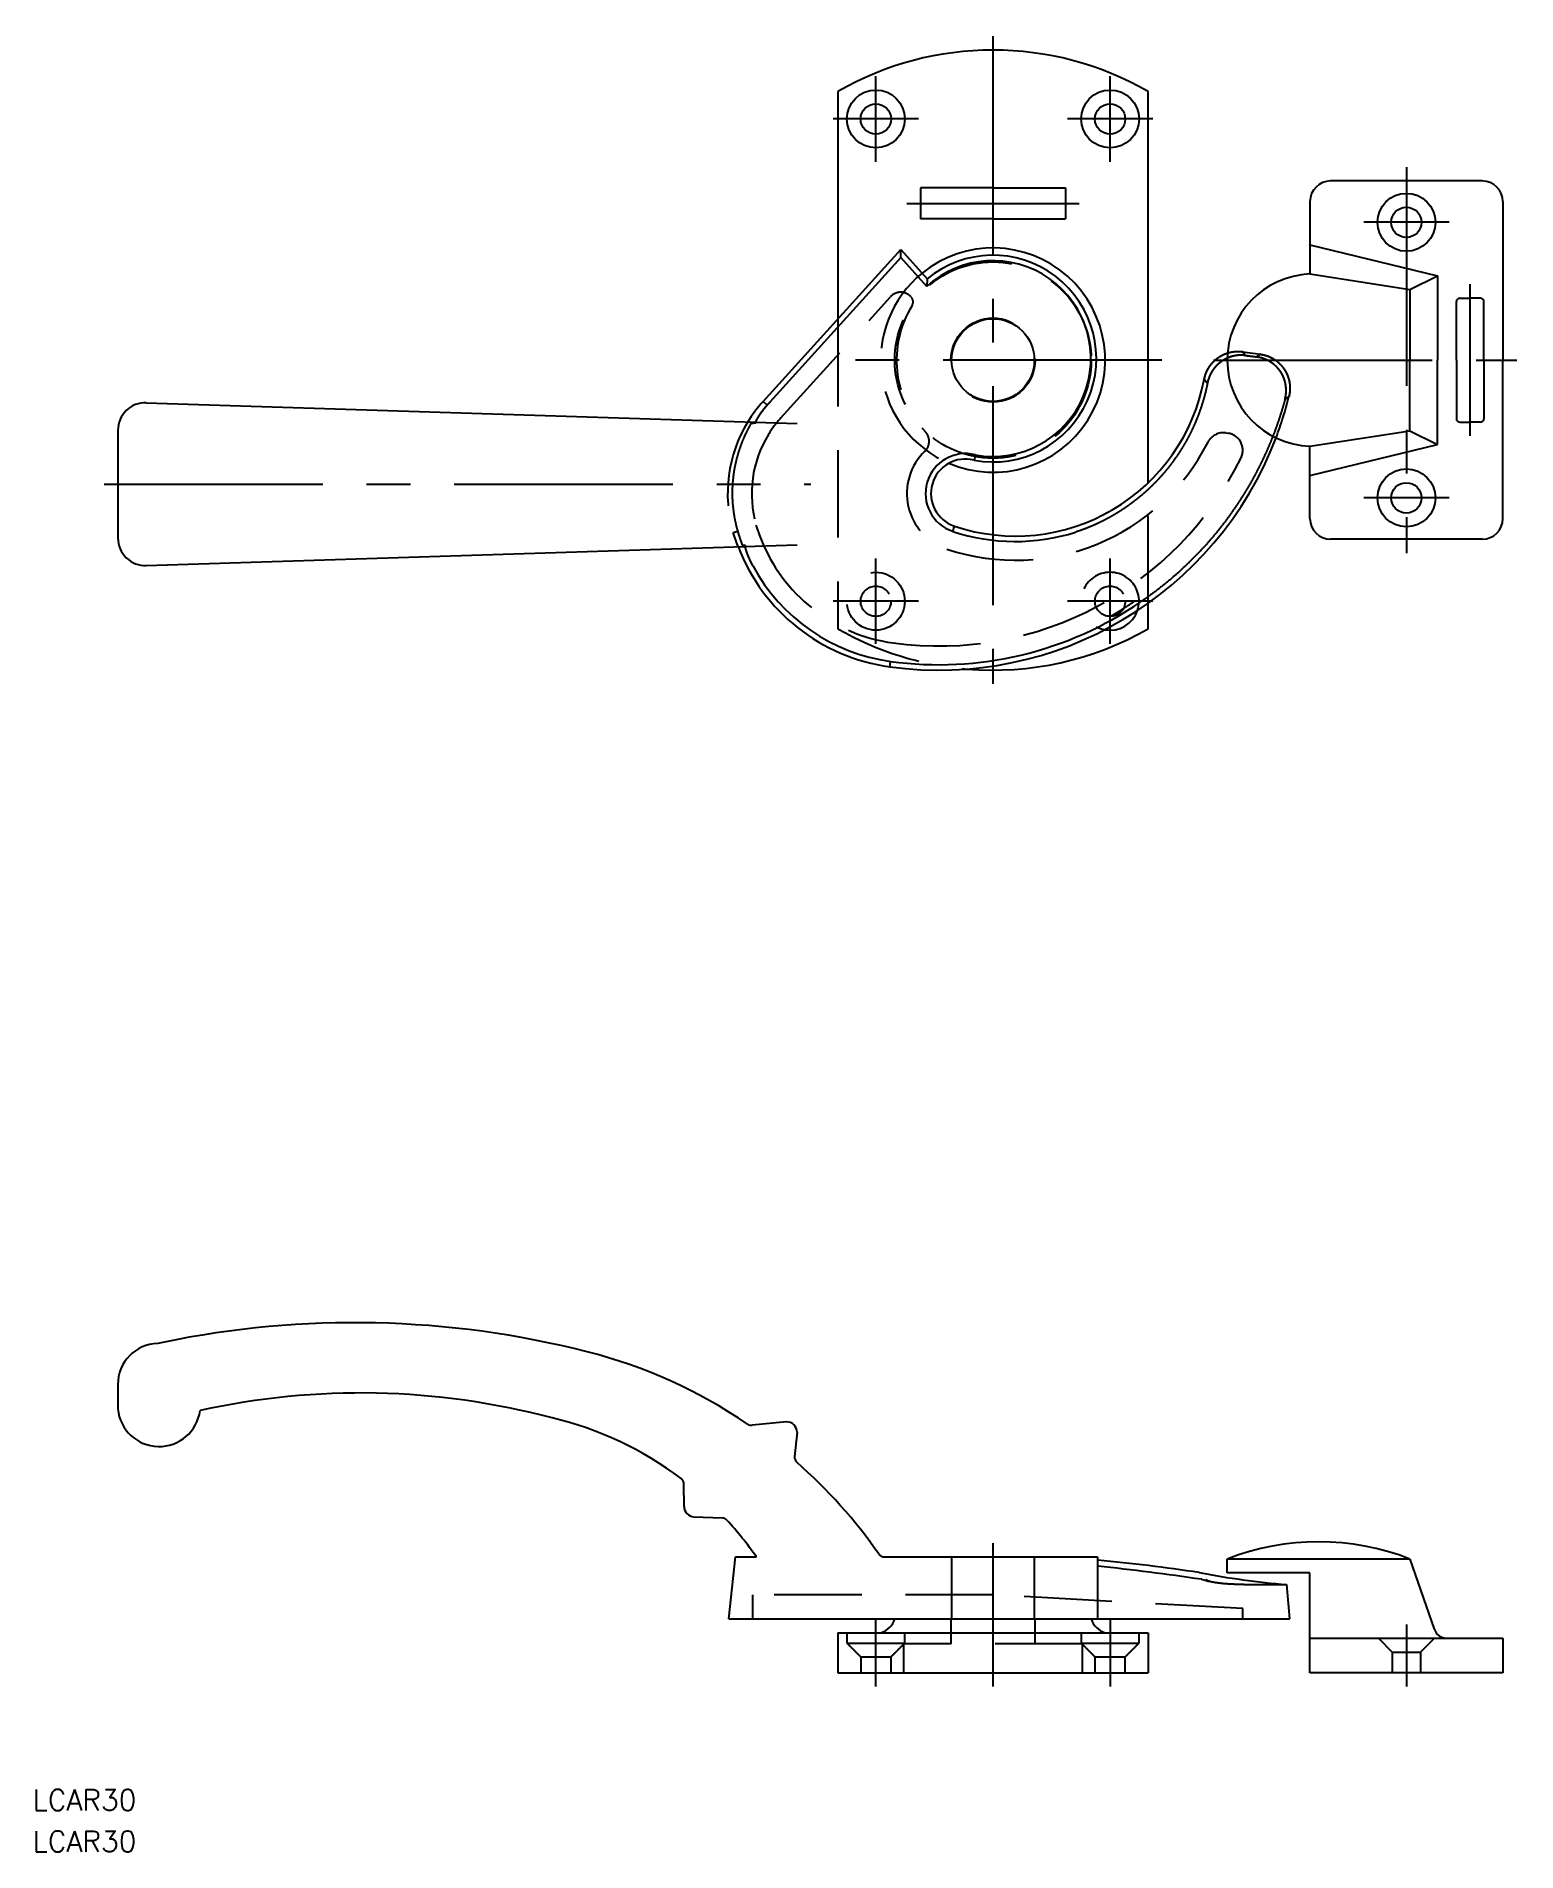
# Model space of a CAD drawing. Extents: x -139 to 76, y -217 to 47.
import ezdxf

# ---------------------------------------------------------------- set-up
doc = ezdxf.new("R2010")
doc.units = 0
doc.linetypes.add('CENTER', pattern=[50.8, 31.75, -6.35, 6.35, -6.35])
doc.linetypes.add('DASHED', pattern=[19.05, 12.7, -6.35])
doc.layers.get('0').update_dxf_attribs({"linetype": 'CONTINUOUS'})
doc.layers.add('CENTER', color=1, linetype='CONTINUOUS')
doc.styles.get("Standard").update_dxf_attribs({"font": 'txt.shx', "height": 3, "bigfont": 'bigfont.shx'})

msp = doc.modelspace()

# ---------------------------------------------------------------- texts
at = {"color": 7, "linetype": 'CONTINUOUS'}
for p in [(-139.35, -210.5), (-139.35, -216.5)]:
    msp.add_text('LCAR30', height=3, dxfattribs=at).set_placement(p)

# ---------------------------------------------------------------- linework, layer by layer
at = {"color": 7, "linetype": 'CONTINUOUS'}
for p, q in [((-22.5, 39), (-22.5, 5.98)), ((22.5, -17.82), (22.5, 39)), ((0, 25), (-10.5, 25)), ((-10.5, 25), (-10.5, 20.5)), ((0, 25), (10.5, 25)), ((10.5, 25), (10.5, 20.5)), ((71, 26), (49, 26)), ((46, 23), (46, 12.5)), ((74, 23), (74, 0)), ((74, 23), (74, 0)), ((0, 20.5), (-10.5, 20.5)), ((0, 20.5), (10.5, 20.5)), ((-33.37, -6.03), (-13.37, 16.07)), ((-13.38, 14.89), (-13.37, 16.07)), ((-13.37, 16.07), (-9.55, 11.79)), ((46, 16.75), (64.5, 12.25)), ((-13.38, 14.89), (-32.39, -6.12)), ((-9.61, 10.69), (-13.38, 14.89)), ((-9.55, 11.79), (-9.61, 10.69)), ((46, 12.5), (60.5, 10.25)), ((60.5, 10.25), (64.5, 12.25)), ((64.5, 12.25), (64.5, 0)), ((60.5, 10.25), (60.5, 0)), ((67.25, 0), (67.25, 8.5)), ((67.75, 9), (69.25, 9)), ((70.75, 9), (69.25, 9)), ((71.25, 0), (71.25, 8.5)), ((60.5, -10.25), (60.5, 0)), ((64.5, -12.25), (64.5, 0)), ((64.5, -12.25), (64.5, 0)), ((67.25, 0), (67.25, -8.5)), ((71.25, 0), (71.25, -8.5)), ((74, -23), (74, 0)), ((74, -23), (74, 0)), ((-122.87, -6.18), (-28.42, -9.2)), ((-32.78, -6.56), (-33.37, -6.03)), ((-127, -10.18), (-127, -25.82)), ((46, -12.5), (60.5, -10.25)), ((60.5, -10.25), (64.5, -12.25)), ((67.75, -9), (69.25, -9)), ((70.75, -9), (69.25, -9)), ((46, -16.75), (64.5, -12.25)), ((46, -16.75), (64.5, -12.25)), ((46, -23), (46, -12.5)), ((-2.55, -13.76), (-2.75, -14.52)), ((-5.83, -24.86), (-5.58, -24.11)), ((71, -26), (49, -26)), ((-122.87, -29.82), (-28.42, -26.8)), ((22.5, -39), (22.5, -35.29)), ((-14.96, -44.52), (-14.86, -43.74)), ((-120.46, -142.57), (-121.21, -142.73)), ((-127, -148.7), (-127, -152.23)), ((-127, -148.7), (-127, -151.69)), ((-29.96, -154.12), (-34.96, -154.6)), ((-28.42, -155.6), (-28.79, -159.13)), ((-44.83, -166.4), (-44.86, -163.14)), ((-43.4, -167.89), (-39.31, -168.06)), ((-38.34, -182.72), (-37.36, -173.72)), ((-37.36, -173.72), (-34.33, -173.72)), ((-15.76, -173.72), (15.19, -173.72)), ((15.19, -173.72), (15.19, -182.72)), ((60.5, -174.02), (34, -174.02)), ((34, -176.02), (34, -174.02)), ((46, -176.02), (34, -176.02)), ((46, -190.52), (46, -176.02)), ((60.5, -174.02), (64.03, -184.18)), ((36.38, -177.72), (42.66, -177.72)), ((43.1, -182.72), (42.66, -177.72)), ((-38.34, -182.72), (43.1, -182.72)), ((-14.25, -182.72), (14.25, -182.72)), ((-22.5, -184.72), (22.5, -184.72)), ((-22.5, -184.72), (-22.5, -190.52)), ((22.5, -184.72), (22.5, -190.52)), ((46, -185.52), (74, -185.52)), ((74, -185.52), (74, -190.52)), ((-22.5, -190.52), (22.5, -190.52)), ((74, -190.52), (46, -190.52))]:
    msp.add_line(p, q, dxfattribs=at)
at = {"color": 3, "linetype": 'DASHED'}
for p, q in [((-30.77, -8.37), (-14.88, 9.19)), ((-11.91, 9.18), (-11.84, 9.11)), ((-22.5, 5.98), (-22.5, -39)), ((36.23, 1.21), (38.81, 0.85)), ((33.78, -10.56), (34.09, -10.61)), ((22.5, -35.29), (22.5, -17.82)), ((-37.69, -25.01), (-37.02, -24.81)), ((-6, -173.72), (-6, -182.72)), ((6, -173.72), (6, -182.72)), ((0, -179.22), (-34.84, -179.22)), ((-34.84, -182.72), (-34.84, -179.22)), ((36.25, -181.22), (0, -179.22)), ((36.25, -182.72), (36.25, -181.22)), ((-21.2, -186.22), (-12.8, -186.22)), ((13, -186.32), (-13, -186.32)), ((12.8, -186.22), (21.2, -186.22)), ((55.95, -185.52), (57.95, -187.52)), ((64.05, -185.52), (62.05, -187.52)), ((-19.2, -188.22), (-14.8, -188.22)), ((14.8, -188.22), (19.2, -188.22)), ((57.95, -187.52), (57.95, -190.52)), ((57.95, -187.52), (62.05, -187.52)), ((62.05, -187.52), (62.05, -190.52))]:
    msp.add_line(p, q, dxfattribs=at)
at = {"color": 3, "linetype": 'DASHED', "flags": 128}
for points in [[(-37, -27.03), (-37.06, -26.88), (-37.69, -25.01)], [(-33.73, -25.79), (-33.76, -25.71), (-34.35, -23.96)]]:
    msp.add_lwpolyline(points, dxfattribs=at)
at = {"color": 7}
for points in [[(30.65, -2.8, 0), (30.65, -2.79, 0), (30.65, -2.78, 0), (30.66, -2.77, 0), (30.66, -2.76, 0), (30.66, -2.74, 0), (30.66, -2.73, 0), (30.66, -2.72, 0), (30.67, -2.71, 0), (30.67, -2.7, 0), (30.67, -2.69, 0), (30.67, -2.67, 0), (30.68, -2.66, 0), (30.68, -2.65, 0), (30.68, -2.64, 0), (30.69, -2.63, 0), (30.69, -2.61, 0), (30.69, -2.6, 0), (30.69, -2.59, 0), (30.7, -2.58, 0), (30.7, -2.57, 0), (30.7, -2.56, 0), (30.7, -2.54, 0), (30.71, -2.53, 0), (30.71, -2.52, 0), (30.71, -2.51, 0), (30.72, -2.5, 0), (30.72, -2.49, 0), (30.72, -2.47, 0), (30.73, -2.46, 0), (30.73, -2.45, 0), (30.73, -2.44, 0), (30.73, -2.43, 0), (30.74, -2.42, 0), (30.74, -2.4, 0), (30.74, -2.39, 0), (30.75, -2.38, 0), (30.75, -2.37, 0), (30.75, -2.36, 0), (30.76, -2.35, 0), (30.76, -2.33, 0), (30.76, -2.32, 0), (30.77, -2.31, 0), (30.77, -2.3, 0), (30.77, -2.29, 0), (30.78, -2.28, 0), (30.78, -2.27, 0), (30.78, -2.25, 0), (30.79, -2.24, 0), (30.79, -2.23, 0), (30.8, -2.22, 0), (30.8, -2.21, 0), (30.8, -2.2, 0), (30.81, -2.19, 0), (30.81, -2.17, 0), (30.81, -2.16, 0), (30.82, -2.15, 0), (30.82, -2.14, 0), (30.82, -2.13, 0), (30.83, -2.12, 0), (30.83, -2.11, 0), (30.84, -2.09, 0), (30.84, -2.08, 0), (30.84, -2.07, 0), (30.85, -2.06, 0), (30.85, -2.05, 0), (30.86, -2.04, 0), (30.86, -2.03, 0), (30.86, -2.02, 0), (30.87, -2, 0), (30.87, -1.99, 0), (30.88, -1.98, 0), (30.88, -1.97, 0), (30.89, -1.96, 0), (30.89, -1.95, 0), (30.89, -1.94, 0), (30.9, -1.93, 0), (30.9, -1.92, 0), (30.91, -1.9, 0), (30.91, -1.89, 0), (30.92, -1.88, 0), (30.92, -1.87, 0), (30.92, -1.86, 0), (30.93, -1.85, 0), (30.93, -1.84, 0), (30.94, -1.83, 0), (30.94, -1.82, 0), (30.95, -1.8, 0), (30.95, -1.79, 0), (30.96, -1.78, 0), (30.96, -1.77, 0), (30.97, -1.76, 0), (30.97, -1.75, 0), (30.98, -1.74, 0), (30.98, -1.73, 0), (30.98, -1.72, 0), (30.99, -1.7, 0), (30.99, -1.69, 0), (31, -1.68, 0), (31, -1.67, 0), (31.01, -1.66, 0), (31.01, -1.65, 0), (31.02, -1.64, 0), (31.02, -1.63, 0), (31.03, -1.62, 0), (31.03, -1.61, 0), (31.04, -1.6, 0), (31.04, -1.58, 0), (31.05, -1.57, 0), (31.06, -1.56, 0), (31.06, -1.55, 0), (31.07, -1.54, 0), (31.07, -1.53, 0), (31.08, -1.52, 0), (31.08, -1.51, 0), (31.09, -1.5, 0), (31.09, -1.49, 0), (31.1, -1.48, 0), (31.1, -1.47, 0), (31.11, -1.45, 0), (31.11, -1.44, 0), (31.12, -1.43, 0), (31.13, -1.42, 0), (31.13, -1.41, 0), (31.14, -1.4, 0), (31.14, -1.39, 0), (31.15, -1.38, 0), (31.15, -1.37, 0), (31.16, -1.36, 0), (31.16, -1.35, 0), (31.17, -1.34, 0), (31.18, -1.33, 0), (31.18, -1.32, 0), (31.19, -1.31, 0), (31.19, -1.29, 0), (31.2, -1.28, 0), (31.21, -1.27, 0), (31.21, -1.26, 0), (31.22, -1.25, 0), (31.22, -1.24, 0), (31.23, -1.23, 0), (31.24, -1.22, 0), (31.24, -1.21, 0), (31.25, -1.2, 0), (31.25, -1.19, 0), (31.26, -1.18, 0), (31.27, -1.17, 0), (31.27, -1.16, 0), (31.28, -1.15, 0), (31.28, -1.14, 0), (31.29, -1.13, 0), (31.3, -1.12, 0), (31.3, -1.11, 0), (31.31, -1.1, 0), (31.32, -1.09, 0), (31.32, -1.08, 0), (31.33, -1.07, 0), (31.34, -1.06, 0), (31.34, -1.05, 0), (31.35, -1.04, 0), (31.36, -1.03, 0), (31.36, -1.02, 0), (31.37, -1.01, 0), (31.37, -1, 0), (31.38, -0.99, 0), (31.39, -0.98, 0), (31.39, -0.97, 0), (31.4, -0.96, 0), (31.41, -0.95, 0), (31.41, -0.94, 0), (31.42, -0.93, 0), (31.43, -0.92, 0), (31.43, -0.91, 0), (31.44, -0.9, 0), (31.45, -0.89, 0), (31.46, -0.88, 0), (31.46, -0.87, 0), (31.47, -0.86, 0), (31.48, -0.85, 0), (31.48, -0.84, 0), (31.49, -0.83, 0), (31.5, -0.82, 0), (31.5, -0.81, 0), (31.51, -0.8, 0), (31.52, -0.79, 0), (31.53, -0.78, 0), (31.53, -0.77, 0), (31.54, -0.76, 0), (31.55, -0.75, 0), (31.55, -0.74, 0), (31.56, -0.73, 0), (31.57, -0.72, 0), (31.58, -0.71, 0), (31.58, -0.7, 0), (31.59, -0.69, 0), (31.6, -0.68, 0), (31.6, -0.67, 0), (31.61, -0.66, 0), (31.62, -0.65, 0), (31.63, -0.64, 0), (31.63, -0.63, 0), (31.64, -0.63, 0), (31.65, -0.62, 0), (31.66, -0.61, 0), (31.66, -0.6, 0), (31.67, -0.59, 0), (31.68, -0.58, 0), (31.69, -0.57, 0), (31.69, -0.56, 0), (31.7, -0.55, 0), (31.71, -0.54, 0), (31.72, -0.53, 0), (31.72, -0.52, 0), (31.73, -0.51, 0), (31.74, -0.51, 0), (31.75, -0.5, 0), (31.76, -0.49, 0), (31.76, -0.48, 0), (31.77, -0.47, 0), (31.78, -0.46, 0), (31.79, -0.45, 0), (31.79, -0.44, 0), (31.8, -0.43, 0), (31.81, -0.42, 0), (31.82, -0.41, 0), (31.83, -0.41, 0), (31.83, -0.4, 0), (31.84, -0.39, 0), (31.85, -0.38, 0), (31.86, -0.37, 0), (31.87, -0.36, 0), (31.87, -0.35, 0), (31.88, -0.34, 0), (31.89, -0.33, 0), (31.9, -0.33, 0), (31.91, -0.32, 0), (31.91, -0.31, 0), (31.92, -0.3, 0), (31.93, -0.29, 0), (31.94, -0.28, 0), (31.95, -0.27, 0), (31.96, -0.26, 0), (31.96, -0.26, 0), (31.97, -0.25, 0), (31.98, -0.24, 0), (31.99, -0.23, 0), (32, -0.22, 0), (32.01, -0.21, 0), (32.02, -0.2, 0), (32.02, -0.2, 0), (32.03, -0.19, 0), (32.04, -0.18, 0), (32.05, -0.17, 0), (32.06, -0.16, 0), (32.07, -0.15, 0), (32.08, -0.15, 0), (32.08, -0.14, 0), (32.09, -0.13, 0), (32.1, -0.12, 0), (32.11, -0.11, 0), (32.12, -0.1, 0), (32.13, -0.1, 0), (32.14, -0.09, 0), (32.15, -0.08, 0), (32.15, -0.07, 0), (32.16, -0.06, 0), (32.17, -0.05, 0), (32.18, -0.05, 0), (32.19, -0.04, 0), (32.2, -0.03, 0), (32.21, -0.02, 0), (32.22, -0.01, 0), (32.23, -0.01, 0), (32.23, 0, 0), (32.24, 0.01, 0), (32.25, 0.02, 0), (32.26, 0.03, 0), (32.27, 0.03, 0), (32.28, 0.04, 0), (32.29, 0.05, 0), (32.3, 0.06, 0), (32.31, 0.07, 0), (32.32, 0.07, 0), (32.33, 0.08, 0), (32.34, 0.09, 0), (32.34, 0.1, 0), (32.35, 0.1, 0), (32.36, 0.11, 0), (32.37, 0.12, 0), (32.38, 0.13, 0), (32.39, 0.14, 0), (32.4, 0.14, 0), (32.41, 0.15, 0), (32.42, 0.16, 0), (32.43, 0.17, 0), (32.44, 0.17, 0), (32.45, 0.18, 0), (32.46, 0.19, 0), (32.47, 0.2, 0), (32.48, 0.2, 0), (32.49, 0.21, 0), (32.49, 0.22, 0), (32.5, 0.23, 0), (32.51, 0.23, 0), (32.52, 0.24, 0), (32.53, 0.25, 0), (32.54, 0.25, 0), (32.55, 0.26, 0), (32.56, 0.27, 0), (32.57, 0.28, 0), (32.58, 0.28, 0), (32.59, 0.29, 0), (32.6, 0.3, 0), (32.61, 0.31, 0), (32.62, 0.31, 0), (32.63, 0.32, 0), (32.64, 0.33, 0), (32.65, 0.33, 0), (32.66, 0.34, 0), (32.67, 0.35, 0), (32.68, 0.35, 0), (32.69, 0.36, 0), (32.7, 0.37, 0), (32.71, 0.37, 0), (32.72, 0.38, 0), (32.73, 0.39, 0), (32.74, 0.39, 0), (32.75, 0.4, 0), (32.76, 0.41, 0), (32.77, 0.42, 0), (32.78, 0.42, 0), (32.79, 0.43, 0), (32.8, 0.43, 0), (32.81, 0.44, 0), (32.82, 0.45, 0), (32.83, 0.45, 0), (32.84, 0.46, 0), (32.85, 0.47, 0), (32.86, 0.47, 0), (32.87, 0.48, 0), (32.88, 0.49, 0), (32.89, 0.49, 0), (32.9, 0.5, 0), (32.91, 0.51, 0), (32.92, 0.51, 0), (32.93, 0.52, 0), (32.94, 0.52, 0), (32.95, 0.53, 0), (32.96, 0.54, 0), (32.97, 0.54, 0), (32.98, 0.55, 0), (32.99, 0.56, 0), (33, 0.56, 0), (33.01, 0.57, 0), (33.02, 0.57, 0), (33.03, 0.58, 0), (33.04, 0.59, 0), (33.05, 0.59, 0), (33.06, 0.6, 0), (33.07, 0.6, 0), (33.08, 0.61, 0), (33.09, 0.62, 0), (33.1, 0.62, 0), (33.11, 0.63, 0), (33.13, 0.63, 0), (33.14, 0.64, 0), (33.15, 0.65, 0), (33.16, 0.65, 0), (33.17, 0.66, 0), (33.18, 0.66, 0), (33.19, 0.67, 0), (33.2, 0.67, 0), (33.21, 0.68, 0), (33.22, 0.68, 0), (33.23, 0.69, 0), (33.24, 0.7, 0), (33.25, 0.7, 0), (33.26, 0.71, 0), (33.27, 0.71, 0), (33.28, 0.72, 0), (33.29, 0.72, 0), (33.31, 0.73, 0), (33.32, 0.73, 0), (33.33, 0.74, 0), (33.34, 0.74, 0), (33.35, 0.75, 0), (33.36, 0.76, 0), (33.37, 0.76, 0), (33.38, 0.77, 0), (33.39, 0.77, 0), (33.4, 0.78, 0), (33.41, 0.78, 0), (33.42, 0.79, 0), (33.44, 0.79, 0), (33.45, 0.8, 0), (33.46, 0.8, 0), (33.47, 0.81, 0), (33.48, 0.81, 0), (33.49, 0.82, 0), (33.5, 0.82, 0), (33.51, 0.83, 0), (33.52, 0.83, 0), (33.53, 0.84, 0), (33.55, 0.84, 0), (33.56, 0.85, 0), (33.57, 0.85, 0), (33.58, 0.86, 0), (33.59, 0.86, 0), (33.6, 0.86, 0), (33.61, 0.87, 0), (33.62, 0.87, 0), (33.63, 0.88, 0), (33.64, 0.88, 0), (33.66, 0.89, 0), (33.67, 0.89, 0), (33.68, 0.9, 0), (33.69, 0.9, 0), (33.7, 0.91, 0), (33.71, 0.91, 0), (33.72, 0.91, 0), (33.73, 0.92, 0), (33.75, 0.92, 0), (33.76, 0.93, 0), (33.77, 0.93, 0), (33.78, 0.94, 0), (33.79, 0.94, 0), (33.8, 0.94, 0), (33.81, 0.95, 0), (33.83, 0.95, 0), (33.84, 0.96, 0), (33.85, 0.96, 0), (33.86, 0.97, 0), (33.87, 0.97, 0), (33.88, 0.97, 0), (33.89, 0.98, 0), (33.9, 0.98, 0), (33.92, 0.99, 0), (33.93, 0.99, 0), (33.94, 0.99, 0), (33.95, 1, 0), (33.96, 1, 0), (33.97, 1, 0), (33.98, 1.01, 0), (34, 1.01, 0), (34.01, 1.02, 0), (34.02, 1.02, 0), (34.03, 1.02, 0), (34.04, 1.03, 0)], [(34, 0.3, 0), (33.99, 0.29, 0), (33.98, 0.29, 0), (33.97, 0.28, 0), (33.96, 0.28, 0), (33.95, 0.27, 0), (33.94, 0.27, 0), (33.94, 0.26, 0), (33.93, 0.26, 0), (33.92, 0.25, 0), (33.91, 0.25, 0), (33.9, 0.25, 0), (33.89, 0.24, 0), (33.88, 0.24, 0), (33.87, 0.23, 0), (33.86, 0.23, 0), (33.85, 0.22, 0), (33.84, 0.22, 0), (33.83, 0.21, 0), (33.82, 0.21, 0), (33.81, 0.2, 0), (33.8, 0.2, 0), (33.79, 0.19, 0), (33.78, 0.19, 0), (33.77, 0.18, 0), (33.76, 0.18, 0), (33.75, 0.17, 0), (33.74, 0.17, 0), (33.73, 0.16, 0), (33.72, 0.16, 0), (33.71, 0.15, 0), (33.7, 0.15, 0), (33.69, 0.14, 0), (33.68, 0.14, 0), (33.67, 0.13, 0), (33.67, 0.13, 0), (33.66, 0.12, 0), (33.65, 0.12, 0), (33.64, 0.11, 0), (33.63, 0.11, 0), (33.62, 0.1, 0), (33.61, 0.1, 0), (33.6, 0.09, 0), (33.59, 0.09, 0), (33.58, 0.08, 0), (33.57, 0.08, 0), (33.56, 0.07, 0), (33.55, 0.07, 0), (33.54, 0.06, 0), (33.53, 0.05, 0), (33.52, 0.05, 0), (33.51, 0.04, 0), (33.5, 0.04, 0), (33.5, 0.03, 0), (33.49, 0.03, 0), (33.48, 0.02, 0), (33.47, 0.02, 0), (33.46, 0.01, 0), (33.45, 0, 0), (33.44, 0, 0), (33.43, -0.01, 0), (33.42, -0.01, 0), (33.41, -0.02, 0), (33.4, -0.02, 0), (33.39, -0.03, 0), (33.38, -0.04, 0), (33.38, -0.04, 0), (33.37, -0.05, 0), (33.36, -0.05, 0), (33.35, -0.06, 0), (33.34, -0.06, 0), (33.33, -0.07, 0), (33.32, -0.08, 0), (33.31, -0.08, 0), (33.3, -0.09, 0), (33.29, -0.09, 0), (33.28, -0.1, 0), (33.28, -0.11, 0), (33.27, -0.11, 0), (33.26, -0.12, 0), (33.25, -0.12, 0), (33.24, -0.13, 0), (33.23, -0.14, 0), (33.22, -0.14, 0), (33.21, -0.15, 0), (33.2, -0.15, 0), (33.19, -0.16, 0), (33.19, -0.17, 0), (33.18, -0.17, 0), (33.17, -0.18, 0), (33.16, -0.19, 0), (33.15, -0.19, 0), (33.14, -0.2, 0), (33.13, -0.2, 0), (33.12, -0.21, 0), (33.12, -0.22, 0), (33.11, -0.22, 0), (33.1, -0.23, 0), (33.09, -0.24, 0), (33.08, -0.24, 0), (33.07, -0.25, 0), (33.06, -0.26, 0), (33.05, -0.26, 0), (33.05, -0.27, 0), (33.04, -0.27, 0), (33.03, -0.28, 0), (33.02, -0.29, 0), (33.01, -0.29, 0), (33, -0.3, 0), (32.99, -0.31, 0), (32.99, -0.31, 0), (32.98, -0.32, 0), (32.97, -0.33, 0), (32.96, -0.33, 0), (32.95, -0.34, 0), (32.94, -0.35, 0), (32.94, -0.35, 0), (32.93, -0.36, 0), (32.92, -0.37, 0), (32.91, -0.37, 0), (32.9, -0.38, 0), (32.89, -0.39, 0), (32.89, -0.39, 0), (32.88, -0.4, 0), (32.87, -0.41, 0), (32.86, -0.42, 0), (32.85, -0.42, 0), (32.84, -0.43, 0), (32.84, -0.44, 0), (32.83, -0.44, 0), (32.82, -0.45, 0), (32.81, -0.46, 0), (32.8, -0.46, 0), (32.8, -0.47, 0), (32.79, -0.48, 0), (32.78, -0.48, 0), (32.77, -0.49, 0), (32.76, -0.5, 0), (32.75, -0.51, 0), (32.75, -0.51, 0), (32.74, -0.52, 0), (32.73, -0.53, 0), (32.72, -0.53, 0), (32.71, -0.54, 0), (32.71, -0.55, 0), (32.7, -0.56, 0), (32.69, -0.56, 0), (32.68, -0.57, 0), (32.67, -0.58, 0), (32.67, -0.58, 0), (32.66, -0.59, 0), (32.65, -0.6, 0), (32.64, -0.61, 0), (32.63, -0.61, 0), (32.63, -0.62, 0), (32.62, -0.63, 0), (32.61, -0.64, 0), (32.6, -0.64, 0), (32.6, -0.65, 0), (32.59, -0.66, 0), (32.58, -0.67, 0), (32.57, -0.67, 0), (32.56, -0.68, 0), (32.56, -0.69, 0), (32.55, -0.7, 0), (32.54, -0.7, 0), (32.53, -0.71, 0), (32.53, -0.72, 0), (32.52, -0.73, 0), (32.51, -0.73, 0), (32.5, -0.74, 0), (32.5, -0.75, 0), (32.49, -0.76, 0), (32.48, -0.76, 0), (32.47, -0.77, 0), (32.47, -0.78, 0), (32.46, -0.79, 0), (32.45, -0.8, 0), (32.44, -0.8, 0), (32.44, -0.81, 0), (32.43, -0.82, 0), (32.42, -0.83, 0), (32.41, -0.83, 0), (32.41, -0.84, 0), (32.4, -0.85, 0), (32.39, -0.86, 0), (32.38, -0.87, 0), (32.38, -0.87, 0), (32.37, -0.88, 0), (32.36, -0.89, 0), (32.35, -0.9, 0), (32.35, -0.91, 0), (32.34, -0.91, 0), (32.33, -0.92, 0), (32.33, -0.93, 0), (32.32, -0.94, 0), (32.31, -0.95, 0), (32.3, -0.95, 0), (32.3, -0.96, 0), (32.29, -0.97, 0), (32.28, -0.98, 0), (32.28, -0.99, 0), (32.27, -0.99, 0), (32.26, -1, 0), (32.25, -1.01, 0), (32.25, -1.02, 0), (32.24, -1.03, 0), (32.23, -1.04, 0), (32.23, -1.04, 0), (32.22, -1.05, 0), (32.21, -1.06, 0), (32.21, -1.07, 0), (32.2, -1.08, 0), (32.19, -1.09, 0), (32.18, -1.09, 0), (32.18, -1.1, 0), (32.17, -1.11, 0), (32.16, -1.12, 0), (32.16, -1.13, 0), (32.15, -1.14, 0), (32.14, -1.14, 0), (32.14, -1.15, 0), (32.13, -1.16, 0), (32.12, -1.17, 0), (32.12, -1.18, 0), (32.11, -1.19, 0), (32.1, -1.2, 0), (32.1, -1.2, 0), (32.09, -1.21, 0), (32.08, -1.22, 0), (32.08, -1.23, 0), (32.07, -1.24, 0), (32.06, -1.25, 0), (32.06, -1.26, 0), (32.05, -1.26, 0), (32.04, -1.27, 0), (32.04, -1.28, 0), (32.03, -1.29, 0), (32.02, -1.3, 0), (32.02, -1.31, 0), (32.01, -1.32, 0), (32.01, -1.33, 0), (32, -1.33, 0), (31.99, -1.34, 0), (31.99, -1.35, 0), (31.98, -1.36, 0), (31.97, -1.37, 0), (31.97, -1.38, 0), (31.96, -1.39, 0), (31.95, -1.4, 0), (31.95, -1.41, 0), (31.94, -1.41, 0), (31.94, -1.42, 0), (31.93, -1.43, 0), (31.92, -1.44, 0), (31.92, -1.45, 0), (31.91, -1.46, 0), (31.91, -1.47, 0), (31.9, -1.48, 0), (31.89, -1.49, 0), (31.89, -1.49, 0), (31.88, -1.5, 0), (31.88, -1.51, 0), (31.87, -1.52, 0), (31.86, -1.53, 0), (31.86, -1.54, 0), (31.85, -1.55, 0), (31.85, -1.56, 0), (31.84, -1.57, 0), (31.83, -1.58, 0), (31.83, -1.58, 0), (31.82, -1.59, 0), (31.82, -1.6, 0), (31.81, -1.61, 0), (31.81, -1.62, 0), (31.8, -1.63, 0), (31.79, -1.64, 0), (31.79, -1.65, 0), (31.78, -1.66, 0), (31.78, -1.67, 0), (31.77, -1.68, 0), (31.77, -1.69, 0), (31.76, -1.69, 0), (31.75, -1.7, 0), (31.75, -1.71, 0), (31.74, -1.72, 0), (31.74, -1.73, 0), (31.73, -1.74, 0), (31.73, -1.75, 0), (31.72, -1.76, 0), (31.72, -1.77, 0), (31.71, -1.78, 0), (31.71, -1.79, 0), (31.7, -1.8, 0), (31.69, -1.81, 0), (31.69, -1.82, 0), (31.68, -1.83, 0), (31.68, -1.83, 0), (31.67, -1.84, 0), (31.67, -1.85, 0), (31.66, -1.86, 0), (31.66, -1.87, 0), (31.65, -1.88, 0), (31.65, -1.89, 0), (31.64, -1.9, 0), (31.64, -1.91, 0), (31.63, -1.92, 0), (31.63, -1.93, 0), (31.62, -1.94, 0), (31.62, -1.95, 0), (31.61, -1.96, 0), (31.61, -1.97, 0), (31.6, -1.98, 0), (31.6, -1.99, 0), (31.59, -2, 0), (31.59, -2.01, 0), (31.58, -2.02, 0), (31.58, -2.02, 0), (31.57, -2.03, 0), (31.57, -2.04, 0), (31.56, -2.05, 0), (31.56, -2.06, 0), (31.55, -2.07, 0), (31.55, -2.08, 0), (31.54, -2.09, 0), (31.54, -2.1, 0), (31.53, -2.11, 0), (31.53, -2.12, 0), (31.52, -2.13, 0), (31.52, -2.14, 0), (31.52, -2.15, 0), (31.51, -2.16, 0), (31.51, -2.17, 0), (31.5, -2.18, 0), (31.5, -2.19, 0), (31.49, -2.2, 0), (31.49, -2.21, 0), (31.48, -2.22, 0), (31.48, -2.23, 0), (31.47, -2.24, 0), (31.47, -2.25, 0), (31.47, -2.26, 0), (31.46, -2.27, 0), (31.46, -2.28, 0), (31.45, -2.29, 0), (31.45, -2.3, 0), (31.44, -2.31, 0), (31.44, -2.32, 0), (31.44, -2.33, 0), (31.43, -2.34, 0), (31.43, -2.35, 0), (31.42, -2.36, 0), (31.42, -2.37, 0), (31.41, -2.38, 0), (31.41, -2.39, 0), (31.41, -2.4, 0), (31.4, -2.41, 0), (31.4, -2.42, 0), (31.39, -2.43, 0), (31.39, -2.44, 0), (31.39, -2.45, 0), (31.38, -2.46, 0), (31.38, -2.47, 0), (31.37, -2.48, 0), (31.37, -2.49, 0), (31.37, -2.5, 0), (31.36, -2.51, 0), (31.36, -2.52, 0), (31.35, -2.53, 0), (31.35, -2.54, 0), (31.35, -2.55, 0), (31.34, -2.56, 0), (31.34, -2.57, 0), (31.34, -2.58, 0), (31.33, -2.59, 0), (31.33, -2.6, 0), (31.32, -2.61, 0), (31.32, -2.62, 0), (31.32, -2.63, 0), (31.31, -2.64, 0), (31.31, -2.65, 0), (31.31, -2.66, 0), (31.3, -2.67, 0), (31.3, -2.69, 0), (31.3, -2.7, 0), (31.29, -2.71, 0), (31.29, -2.72, 0), (31.28, -2.73, 0), (31.28, -2.74, 0), (31.28, -2.75, 0), (31.27, -2.76, 0), (31.27, -2.77, 0), (31.27, -2.78, 0), (31.26, -2.79, 0), (31.26, -2.8, 0), (31.26, -2.81, 0), (31.25, -2.82, 0), (31.25, -2.83, 0), (31.25, -2.84, 0), (31.25, -2.85, 0), (31.24, -2.86, 0), (31.24, -2.87, 0), (31.24, -2.88, 0), (31.23, -2.89, 0), (31.23, -2.9, 0), (31.23, -2.91, 0), (31.22, -2.92, 0), (31.22, -2.94, 0), (31.22, -2.95, 0), (31.21, -2.96, 0), (31.21, -2.97, 0), (31.21, -2.98, 0), (31.21, -2.99, 0), (31.2, -3, 0), (31.2, -3.01, 0), (31.2, -3.02, 0), (31.19, -3.03, 0), (31.19, -3.04, 0), (31.19, -3.05, 0), (31.19, -3.06, 0), (31.18, -3.07, 0), (31.18, -3.08, 0), (31.18, -3.09, 0), (31.18, -3.1, 0), (31.17, -3.12, 0), (31.17, -3.13, 0), (31.17, -3.14, 0), (31.16, -3.15, 0), (31.16, -3.16, 0), (31.16, -3.17, 0), (31.16, -3.18, 0), (31.15, -3.19, 0), (31.15, -3.2, 0), (31.15, -3.21, 0), (31.15, -3.22, 0), (31.14, -3.23, 0), (31.14, -3.24, 0), (31.14, -3.25, 0), (31.14, -3.26, 0), (31.14, -3.28, 0), (31.13, -3.29, 0), (31.13, -3.3, 0), (31.13, -3.31, 0), (31.13, -3.32, 0), (31.12, -3.33, 0), (31.12, -3.34, 0), (31.12, -3.35, 0), (31.12, -3.36, 0)], [(31.12, -3.36, 0), (31.11, -3.4, 0), (31.1, -3.45, 0), (31.09, -3.49, 0), (31.08, -3.53, 0), (31.07, -3.58, 0), (31.07, -3.62, 0), (31.06, -3.66, 0), (31.05, -3.71, 0), (31.04, -3.75, 0), (31.03, -3.79, 0), (31.02, -3.83, 0), (31.01, -3.88, 0), (31, -3.92, 0), (30.99, -3.96, 0), (30.98, -4, 0), (30.97, -4.05, 0), (30.96, -4.09, 0), (30.96, -4.13, 0), (30.95, -4.18, 0), (30.94, -4.22, 0), (30.93, -4.26, 0), (30.92, -4.3, 0), (30.91, -4.35, 0), (30.9, -4.39, 0), (30.89, -4.43, 0), (30.88, -4.47, 0), (30.87, -4.52, 0), (30.86, -4.56, 0), (30.85, -4.6, 0), (30.84, -4.64, 0), (30.83, -4.69, 0), (30.82, -4.73, 0), (30.8, -4.77, 0), (30.79, -4.81, 0), (30.78, -4.85, 0), (30.77, -4.9, 0), (30.76, -4.94, 0), (30.75, -4.98, 0), (30.74, -5.02, 0), (30.73, -5.07, 0), (30.72, -5.11, 0), (30.71, -5.15, 0), (30.7, -5.19, 0), (30.68, -5.23, 0), (30.67, -5.28, 0), (30.66, -5.32, 0), (30.65, -5.36, 0), (30.64, -5.4, 0), (30.63, -5.44, 0), (30.62, -5.49, 0), (30.6, -5.53, 0), (30.59, -5.57, 0), (30.58, -5.61, 0), (30.57, -5.65, 0), (30.56, -5.7, 0), (30.55, -5.74, 0), (30.53, -5.78, 0), (30.52, -5.82, 0), (30.51, -5.86, 0), (30.5, -5.9, 0), (30.48, -5.95, 0), (30.47, -5.99, 0), (30.46, -6.03, 0), (30.45, -6.07, 0), (30.43, -6.11, 0), (30.42, -6.15, 0), (30.41, -6.19, 0), (30.4, -6.24, 0), (30.38, -6.28, 0), (30.37, -6.32, 0), (30.36, -6.36, 0), (30.35, -6.4, 0), (30.33, -6.44, 0), (30.32, -6.48, 0), (30.31, -6.53, 0), (30.29, -6.57, 0), (30.28, -6.61, 0), (30.27, -6.65, 0), (30.25, -6.69, 0), (30.24, -6.73, 0), (30.23, -6.77, 0), (30.21, -6.81, 0), (30.2, -6.86, 0), (30.18, -6.9, 0), (30.17, -6.94, 0), (30.16, -6.98, 0), (30.14, -7.02, 0), (30.13, -7.06, 0), (30.12, -7.1, 0), (30.1, -7.14, 0), (30.09, -7.18, 0), (30.07, -7.22, 0), (30.06, -7.27, 0), (30.04, -7.31, 0), (30.03, -7.35, 0), (30.02, -7.39, 0), (30, -7.43, 0), (29.99, -7.47, 0), (29.97, -7.51, 0), (29.96, -7.55, 0), (29.94, -7.59, 0), (29.93, -7.63, 0), (29.91, -7.67, 0), (29.9, -7.71, 0), (29.88, -7.75, 0), (29.87, -7.8, 0), (29.85, -7.84, 0), (29.84, -7.88, 0), (29.82, -7.92, 0), (29.81, -7.96, 0), (29.79, -8, 0), (29.78, -8.04, 0), (29.76, -8.08, 0), (29.74, -8.12, 0), (29.73, -8.16, 0), (29.71, -8.2, 0), (29.7, -8.24, 0), (29.68, -8.28, 0), (29.67, -8.32, 0), (29.65, -8.36, 0), (29.63, -8.4, 0), (29.62, -8.44, 0), (29.6, -8.48, 0), (29.59, -8.52, 0), (29.57, -8.56, 0), (29.55, -8.6, 0), (29.54, -8.64, 0), (29.52, -8.68, 0), (29.5, -8.72, 0), (29.49, -8.76, 0), (29.47, -8.8, 0), (29.45, -8.84, 0), (29.44, -8.88, 0), (29.42, -8.92, 0), (29.4, -8.96, 0), (29.39, -9, 0), (29.37, -9.04, 0), (29.35, -9.08, 0), (29.33, -9.12, 0), (29.32, -9.16, 0), (29.3, -9.2, 0), (29.28, -9.24, 0), (29.27, -9.28, 0), (29.25, -9.32, 0), (29.23, -9.36, 0), (29.21, -9.4, 0), (29.2, -9.44, 0), (29.18, -9.48, 0), (29.16, -9.52, 0), (29.14, -9.56, 0), (29.12, -9.6, 0), (29.11, -9.64, 0), (29.09, -9.68, 0), (29.07, -9.72, 0), (29.05, -9.76, 0), (29.03, -9.8, 0), (29.02, -9.84, 0), (29, -9.87, 0), (28.98, -9.91, 0), (28.96, -9.95, 0), (28.94, -9.99, 0), (28.92, -10.03, 0), (28.91, -10.07, 0), (28.89, -10.11, 0), (28.87, -10.15, 0), (28.85, -10.19, 0), (28.83, -10.23, 0), (28.81, -10.27, 0), (28.79, -10.31, 0), (28.77, -10.35, 0), (28.75, -10.38, 0), (28.74, -10.42, 0), (28.72, -10.46, 0), (28.7, -10.5, 0), (28.68, -10.54, 0), (28.66, -10.58, 0), (28.64, -10.62, 0), (28.62, -10.66, 0), (28.6, -10.7, 0), (28.58, -10.74, 0), (28.56, -10.77, 0), (28.54, -10.81, 0), (28.52, -10.85, 0), (28.5, -10.89, 0), (28.48, -10.93, 0), (28.46, -10.97, 0), (28.44, -11.01, 0), (28.42, -11.05, 0), (28.4, -11.08, 0), (28.38, -11.12, 0), (28.36, -11.16, 0), (28.34, -11.2, 0), (28.32, -11.24, 0), (28.3, -11.28, 0), (28.28, -11.32, 0), (28.26, -11.35, 0), (28.24, -11.39, 0), (28.21, -11.43, 0), (28.19, -11.47, 0), (28.17, -11.51, 0), (28.15, -11.55, 0), (28.13, -11.58, 0), (28.11, -11.62, 0), (28.09, -11.66, 0), (28.07, -11.7, 0), (28.05, -11.74, 0), (28.02, -11.78, 0), (28, -11.81, 0), (27.98, -11.85, 0), (27.96, -11.89, 0), (27.94, -11.93, 0), (27.92, -11.97, 0), (27.9, -12, 0), (27.87, -12.04, 0), (27.85, -12.08, 0), (27.83, -12.12, 0), (27.81, -12.16, 0), (27.79, -12.19, 0), (27.76, -12.23, 0), (27.74, -12.27, 0), (27.72, -12.31, 0), (27.7, -12.35, 0), (27.67, -12.38, 0), (27.65, -12.42, 0), (27.63, -12.46, 0), (27.61, -12.5, 0), (27.58, -12.53, 0), (27.56, -12.57, 0), (27.54, -12.61, 0), (27.52, -12.65, 0), (27.49, -12.68, 0), (27.47, -12.72, 0), (27.45, -12.76, 0), (27.42, -12.8, 0), (27.4, -12.83, 0), (27.38, -12.87, 0), (27.36, -12.91, 0), (27.33, -12.95, 0), (27.31, -12.98, 0), (27.29, -13.02, 0), (27.26, -13.06, 0), (27.24, -13.09, 0), (27.22, -13.13, 0), (27.19, -13.17, 0), (27.17, -13.2, 0), (27.15, -13.24, 0), (27.12, -13.28, 0), (27.1, -13.31, 0), (27.07, -13.35, 0), (27.05, -13.39, 0), (27.03, -13.42, 0), (27, -13.46, 0), (26.98, -13.5, 0), (26.95, -13.53, 0), (26.93, -13.57, 0), (26.91, -13.61, 0), (26.88, -13.64, 0), (26.86, -13.68, 0), (26.83, -13.72, 0), (26.81, -13.75, 0), (26.79, -13.79, 0), (26.76, -13.82, 0), (26.74, -13.86, 0), (26.71, -13.9, 0), (26.69, -13.93, 0), (26.66, -13.97, 0), (26.64, -14, 0), (26.61, -14.04, 0), (26.59, -14.08, 0), (26.56, -14.11, 0), (26.54, -14.15, 0), (26.51, -14.18, 0), (26.49, -14.22, 0), (26.46, -14.25, 0), (26.44, -14.29, 0), (26.41, -14.33, 0), (26.39, -14.36, 0), (26.36, -14.4, 0), (26.34, -14.43, 0), (26.31, -14.47, 0), (26.29, -14.5, 0), (26.26, -14.54, 0), (26.24, -14.57, 0), (26.21, -14.61, 0), (26.19, -14.64, 0), (26.16, -14.68, 0), (26.13, -14.71, 0), (26.11, -14.75, 0), (26.08, -14.78, 0), (26.06, -14.82, 0), (26.03, -14.85, 0), (26.01, -14.89, 0), (25.98, -14.92, 0), (25.95, -14.96, 0), (25.93, -14.99, 0), (25.9, -15.03, 0), (25.88, -15.06, 0), (25.85, -15.1, 0), (25.82, -15.13, 0), (25.8, -15.16, 0), (25.77, -15.2, 0), (25.74, -15.23, 0), (25.72, -15.27, 0), (25.69, -15.3, 0), (25.66, -15.34, 0), (25.64, -15.37, 0), (25.61, -15.4, 0), (25.58, -15.44, 0), (25.56, -15.47, 0), (25.53, -15.51, 0), (25.5, -15.54, 0), (25.48, -15.57, 0), (25.45, -15.61, 0), (25.42, -15.64, 0), (25.4, -15.68, 0), (25.37, -15.71, 0), (25.34, -15.74, 0), (25.31, -15.78, 0), (25.29, -15.81, 0), (25.26, -15.85, 0), (25.23, -15.88, 0), (25.2, -15.91, 0), (25.18, -15.95, 0), (25.15, -15.98, 0), (25.12, -16.01, 0), (25.09, -16.05, 0), (25.07, -16.08, 0), (25.04, -16.11, 0), (25.01, -16.15, 0), (24.98, -16.18, 0), (24.96, -16.21, 0), (24.93, -16.25, 0), (24.9, -16.28, 0), (24.87, -16.31, 0), (24.84, -16.34, 0), (24.82, -16.38, 0), (24.79, -16.41, 0), (24.76, -16.44, 0), (24.73, -16.48, 0), (24.7, -16.51, 0), (24.67, -16.54, 0), (24.65, -16.57, 0), (24.62, -16.61, 0), (24.59, -16.64, 0), (24.56, -16.67, 0), (24.53, -16.7, 0), (24.5, -16.74, 0), (24.47, -16.77, 0), (24.45, -16.8, 0), (24.42, -16.83, 0), (24.39, -16.87, 0), (24.36, -16.9, 0), (24.33, -16.93, 0), (24.3, -16.96, 0), (24.27, -17, 0), (24.24, -17.03, 0), (24.21, -17.06, 0), (24.18, -17.09, 0), (24.15, -17.12, 0), (24.13, -17.16, 0), (24.1, -17.19, 0), (24.07, -17.22, 0), (24.04, -17.25, 0), (24.01, -17.28, 0), (23.98, -17.32, 0), (23.95, -17.35, 0), (23.92, -17.38, 0), (23.89, -17.41, 0), (23.86, -17.44, 0), (23.83, -17.47, 0), (23.8, -17.5, 0), (23.77, -17.54, 0), (23.74, -17.57, 0), (23.71, -17.6, 0), (23.68, -17.63, 0), (23.65, -17.66, 0), (23.62, -17.69, 0), (23.59, -17.72, 0), (23.56, -17.75, 0), (23.53, -17.79, 0), (23.5, -17.82, 0), (23.47, -17.85, 0), (23.44, -17.88, 0), (23.41, -17.91, 0), (23.38, -17.94, 0), (23.34, -17.97, 0), (23.31, -18, 0), (23.28, -18.03, 0), (23.25, -18.06, 0), (23.22, -18.09, 0), (23.19, -18.12, 0), (23.16, -18.16, 0), (23.13, -18.19, 0), (23.1, -18.22, 0), (23.07, -18.25, 0), (23.04, -18.28, 0), (23, -18.31, 0), (22.97, -18.34, 0), (22.94, -18.37, 0), (22.91, -18.4, 0), (22.88, -18.43, 0), (22.85, -18.46, 0), (22.82, -18.49, 0), (22.78, -18.52, 0), (22.75, -18.55, 0), (22.72, -18.58, 0), (22.69, -18.61, 0), (22.66, -18.64, 0), (22.63, -18.67, 0), (22.59, -18.7, 0), (22.56, -18.73, 0), (22.53, -18.76, 0), (22.5, -18.79, 0), (22.47, -18.82, 0), (22.43, -18.85, 0), (22.4, -18.88, 0), (22.37, -18.91, 0), (22.34, -18.93, 0), (22.31, -18.96, 0), (22.27, -18.99, 0), (22.24, -19.02, 0), (22.21, -19.05, 0), (22.18, -19.08, 0), (22.14, -19.11, 0), (22.11, -19.14, 0), (22.08, -19.17, 0), (22.04, -19.2, 0), (22.01, -19.23, 0), (21.98, -19.26, 0), (21.95, -19.29, 0), (21.91, -19.31, 0), (21.88, -19.34, 0), (21.85, -19.37, 0), (21.81, -19.4, 0), (21.78, -19.43, 0), (21.75, -19.46, 0), (21.71, -19.49, 0), (21.68, -19.51, 0), (21.65, -19.54, 0), (21.61, -19.57, 0), (21.58, -19.6, 0), (21.55, -19.63, 0), (21.51, -19.66, 0), (21.48, -19.69, 0), (21.45, -19.71, 0), (21.41, -19.74, 0), (21.38, -19.77, 0), (21.35, -19.8, 0), (21.31, -19.83, 0), (21.28, -19.85, 0), (21.24, -19.88, 0), (21.21, -19.91, 0), (21.18, -19.94, 0), (21.14, -19.96, 0), (21.11, -19.99, 0), (21.07, -20.02, 0), (21.04, -20.05, 0), (21.01, -20.08, 0), (20.97, -20.1, 0), (20.94, -20.13, 0), (20.9, -20.16, 0), (20.87, -20.18, 0), (20.84, -20.21, 0), (20.8, -20.24, 0), (20.77, -20.27, 0), (20.73, -20.29, 0), (20.7, -20.32, 0), (20.66, -20.35, 0), (20.63, -20.37, 0), (20.59, -20.4, 0), (20.56, -20.43, 0), (20.52, -20.45, 0), (20.49, -20.48, 0), (20.46, -20.51, 0), (20.42, -20.53, 0), (20.39, -20.56, 0), (20.35, -20.59, 0), (20.32, -20.61, 0), (20.28, -20.64, 0), (20.25, -20.67, 0), (20.21, -20.69, 0), (20.18, -20.72, 0), (20.14, -20.75, 0), (20.11, -20.77, 0), (20.07, -20.8, 0), (20.04, -20.82, 0), (20, -20.85, 0), (19.97, -20.88, 0), (19.93, -20.9, 0), (19.9, -20.93, 0), (19.86, -20.95, 0), (19.82, -20.98, 0), (19.79, -21, 0), (19.75, -21.03, 0), (19.72, -21.05, 0), (19.68, -21.08, 0), (19.65, -21.11, 0), (19.61, -21.13, 0), (19.58, -21.16, 0), (19.54, -21.18, 0), (19.5, -21.21, 0), (19.47, -21.23, 0), (19.43, -21.26, 0), (19.4, -21.28, 0), (19.36, -21.31, 0), (19.33, -21.33, 0), (19.29, -21.36, 0), (19.25, -21.38, 0), (19.22, -21.41, 0), (19.18, -21.43, 0), (19.15, -21.45, 0), (19.11, -21.48, 0), (19.07, -21.5, 0), (19.04, -21.53, 0), (19, -21.55, 0), (18.96, -21.58, 0), (18.93, -21.6, 0), (18.89, -21.63, 0), (18.86, -21.65, 0), (18.82, -21.67, 0), (18.78, -21.7, 0), (18.75, -21.72, 0), (18.71, -21.75, 0), (18.67, -21.77, 0), (18.64, -21.79, 0), (18.6, -21.82, 0), (18.56, -21.84, 0), (18.53, -21.86, 0), (18.49, -21.89, 0), (18.45, -21.91, 0), (18.42, -21.94, 0), (18.38, -21.96, 0), (18.34, -21.98, 0), (18.3, -22.01, 0), (18.27, -22.03, 0), (18.23, -22.05, 0), (18.19, -22.08, 0), (18.16, -22.1, 0), (18.12, -22.12, 0), (18.08, -22.14, 0), (18.05, -22.17, 0), (18.01, -22.19, 0), (17.97, -22.21, 0), (17.93, -22.24, 0), (17.9, -22.26, 0), (17.86, -22.28, 0), (17.82, -22.3, 0), (17.78, -22.33, 0), (17.75, -22.35, 0), (17.71, -22.37, 0), (17.67, -22.39, 0), (17.63, -22.42, 0), (17.6, -22.44, 0), (17.56, -22.46, 0), (17.52, -22.48, 0), (17.48, -22.5, 0), (17.45, -22.53, 0), (17.41, -22.55, 0), (17.37, -22.57, 0), (17.33, -22.59, 0), (17.29, -22.61, 0), (17.26, -22.64, 0), (17.22, -22.66, 0), (17.18, -22.68, 0), (17.14, -22.7, 0), (17.1, -22.72, 0), (17.07, -22.74, 0), (17.03, -22.77, 0), (16.99, -22.79, 0), (16.95, -22.81, 0), (16.91, -22.83, 0), (16.87, -22.85, 0), (16.84, -22.87, 0), (16.8, -22.89, 0), (16.76, -22.91, 0)], [(30.65, -2.8, 0), (30.65, -2.81, 0), (30.66, -2.81, 0), (30.66, -2.82, 0), (30.66, -2.82, 0), (30.67, -2.83, 0), (30.67, -2.83, 0), (30.67, -2.83, 0), (30.68, -2.84, 0), (30.68, -2.84, 0), (30.69, -2.85, 0), (30.69, -2.85, 0), (30.69, -2.86, 0), (30.7, -2.86, 0), (30.7, -2.87, 0), (30.7, -2.87, 0), (30.71, -2.87, 0), (30.71, -2.88, 0), (30.72, -2.88, 0), (30.72, -2.89, 0), (30.72, -2.89, 0), (30.73, -2.9, 0), (30.73, -2.9, 0), (30.73, -2.9, 0), (30.74, -2.91, 0), (30.74, -2.91, 0), (30.75, -2.92, 0), (30.75, -2.92, 0), (30.75, -2.93, 0), (30.76, -2.93, 0), (30.76, -2.94, 0), (30.76, -2.94, 0), (30.77, -2.94, 0), (30.77, -2.95, 0), (30.77, -2.95, 0), (30.78, -2.96, 0), (30.78, -2.96, 0), (30.79, -2.97, 0), (30.79, -2.97, 0), (30.79, -2.97, 0), (30.8, -2.98, 0), (30.8, -2.98, 0), (30.8, -2.99, 0), (30.81, -2.99, 0), (30.81, -3, 0), (30.82, -3, 0), (30.82, -3.01, 0), (30.82, -3.01, 0), (30.83, -3.01, 0), (30.83, -3.02, 0), (30.83, -3.02, 0), (30.84, -3.03, 0), (30.84, -3.03, 0), (30.85, -3.04, 0), (30.85, -3.04, 0), (30.85, -3.05, 0), (30.86, -3.05, 0), (30.86, -3.05, 0), (30.86, -3.06, 0), (30.87, -3.06, 0), (30.87, -3.07, 0), (30.87, -3.07, 0), (30.88, -3.08, 0), (30.88, -3.08, 0), (30.89, -3.08, 0), (30.89, -3.09, 0), (30.89, -3.09, 0), (30.9, -3.1, 0), (30.9, -3.1, 0), (30.9, -3.11, 0), (30.91, -3.11, 0), (30.91, -3.12, 0), (30.92, -3.12, 0), (30.92, -3.12, 0), (30.92, -3.13, 0), (30.93, -3.13, 0), (30.93, -3.14, 0), (30.93, -3.14, 0), (30.94, -3.15, 0), (30.94, -3.15, 0), (30.95, -3.15, 0), (30.95, -3.16, 0), (30.95, -3.16, 0), (30.96, -3.17, 0), (30.96, -3.17, 0), (30.96, -3.18, 0), (30.97, -3.18, 0), (30.97, -3.19, 0), (30.97, -3.19, 0), (30.98, -3.19, 0), (30.98, -3.2, 0), (30.99, -3.2, 0), (30.99, -3.21, 0), (30.99, -3.21, 0), (31, -3.22, 0), (31, -3.22, 0), (31, -3.23, 0), (31.01, -3.23, 0), (31.01, -3.23, 0), (31.02, -3.24, 0), (31.02, -3.24, 0), (31.02, -3.25, 0), (31.03, -3.25, 0), (31.03, -3.26, 0), (31.03, -3.26, 0), (31.04, -3.26, 0), (31.04, -3.27, 0), (31.04, -3.27, 0), (31.05, -3.28, 0), (31.05, -3.28, 0), (31.06, -3.29, 0), (31.06, -3.29, 0), (31.06, -3.3, 0), (31.07, -3.3, 0), (31.07, -3.3, 0), (31.07, -3.31, 0), (31.08, -3.31, 0), (31.08, -3.32, 0), (31.08, -3.32, 0), (31.09, -3.33, 0), (31.09, -3.33, 0), (31.1, -3.34, 0), (31.1, -3.34, 0), (31.1, -3.34, 0), (31.11, -3.35, 0), (31.11, -3.35, 0), (31.11, -3.36, 0), (31.12, -3.36, 0)], [(-34.43, -9, 0), (-34.43, -9, 0), (-34.43, -9, 0), (-34.43, -9, 0), (-34.43, -8.99, 0), (-34.42, -8.99, 0), (-34.42, -8.99, 0), (-34.42, -8.99, 0), (-34.42, -8.99, 0), (-34.42, -8.98, 0), (-34.42, -8.98, 0), (-34.42, -8.98, 0), (-34.42, -8.98, 0), (-34.42, -8.97, 0), (-34.42, -8.97, 0), (-34.42, -8.97, 0), (-34.42, -8.97, 0), (-34.42, -8.96, 0), (-34.42, -8.96, 0), (-34.41, -8.96, 0), (-34.41, -8.96, 0), (-34.41, -8.95, 0), (-34.41, -8.95, 0), (-34.41, -8.95, 0), (-34.41, -8.94, 0), (-34.41, -8.94, 0), (-34.41, -8.94, 0), (-34.41, -8.94, 0), (-34.41, -8.93, 0), (-34.41, -8.93, 0), (-34.4, -8.93, 0), (-34.4, -8.92, 0), (-34.4, -8.92, 0), (-34.4, -8.92, 0), (-34.4, -8.92, 0), (-34.4, -8.91, 0), (-34.4, -8.91, 0), (-34.4, -8.91, 0), (-34.4, -8.9, 0), (-34.39, -8.9, 0), (-34.39, -8.9, 0), (-34.39, -8.89, 0), (-34.39, -8.89, 0), (-34.39, -8.89, 0), (-34.39, -8.88, 0), (-34.39, -8.88, 0), (-34.39, -8.88, 0), (-34.38, -8.87, 0), (-34.38, -8.87, 0), (-34.38, -8.87, 0), (-34.38, -8.86, 0), (-34.38, -8.86, 0), (-34.38, -8.86, 0), (-34.38, -8.85, 0), (-34.37, -8.85, 0), (-34.37, -8.85, 0), (-34.37, -8.84, 0), (-34.37, -8.84, 0), (-34.37, -8.84, 0), (-34.37, -8.83, 0), (-34.37, -8.83, 0), (-34.36, -8.83, 0), (-34.36, -8.82, 0), (-34.36, -8.82, 0), (-34.36, -8.82, 0), (-34.36, -8.81, 0), (-34.36, -8.81, 0), (-34.35, -8.8, 0), (-34.35, -8.8, 0), (-34.35, -8.8, 0), (-34.35, -8.79, 0), (-34.35, -8.79, 0), (-34.35, -8.79, 0), (-34.34, -8.78, 0), (-34.34, -8.78, 0), (-34.34, -8.77, 0), (-34.34, -8.77, 0), (-34.34, -8.77, 0), (-34.33, -8.76, 0), (-34.33, -8.76, 0), (-34.33, -8.75, 0), (-34.33, -8.75, 0), (-34.33, -8.75, 0), (-34.33, -8.74, 0), (-34.32, -8.74, 0), (-34.32, -8.73, 0), (-34.32, -8.73, 0), (-34.32, -8.73, 0), (-34.32, -8.72, 0), (-34.31, -8.72, 0), (-34.31, -8.71, 0), (-34.31, -8.71, 0), (-34.31, -8.71, 0), (-34.3, -8.7, 0), (-34.3, -8.7, 0), (-34.3, -8.69, 0), (-34.3, -8.69, 0), (-34.3, -8.68, 0), (-34.29, -8.68, 0), (-34.29, -8.68, 0), (-34.29, -8.67, 0), (-34.29, -8.67, 0), (-34.29, -8.66, 0), (-34.28, -8.66, 0), (-34.28, -8.65, 0), (-34.28, -8.65, 0), (-34.28, -8.64, 0), (-34.27, -8.64, 0), (-34.27, -8.64, 0), (-34.27, -8.63, 0), (-34.27, -8.63, 0), (-34.26, -8.62, 0), (-34.26, -8.62, 0), (-34.26, -8.61, 0), (-34.26, -8.61, 0), (-34.25, -8.6, 0), (-34.25, -8.6, 0), (-34.25, -8.59, 0), (-34.25, -8.59, 0), (-34.24, -8.58, 0), (-34.24, -8.58, 0), (-34.24, -8.57, 0), (-34.24, -8.57, 0), (-34.23, -8.57, 0), (-34.23, -8.56, 0), (-34.23, -8.56, 0), (-34.23, -8.55, 0), (-34.22, -8.55, 0), (-34.22, -8.54, 0), (-34.22, -8.54, 0), (-34.22, -8.53, 0), (-34.21, -8.53, 0), (-34.21, -8.52, 0), (-34.21, -8.52, 0), (-34.21, -8.51, 0), (-34.2, -8.51, 0), (-34.2, -8.5, 0), (-34.2, -8.5, 0), (-34.19, -8.49, 0), (-34.19, -8.49, 0), (-34.19, -8.48, 0), (-34.19, -8.48, 0), (-34.18, -8.47, 0), (-34.18, -8.47, 0), (-34.18, -8.46, 0), (-34.17, -8.46, 0), (-34.17, -8.45, 0), (-34.17, -8.45, 0), (-34.17, -8.44, 0), (-34.16, -8.44, 0), (-34.16, -8.43, 0), (-34.16, -8.42, 0), (-34.15, -8.42, 0), (-34.15, -8.41, 0), (-34.15, -8.41, 0), (-34.14, -8.4, 0), (-34.14, -8.4, 0), (-34.14, -8.39, 0), (-34.14, -8.39, 0), (-34.13, -8.38, 0), (-34.13, -8.38, 0), (-34.13, -8.37, 0), (-34.12, -8.37, 0), (-34.12, -8.36, 0), (-34.12, -8.36, 0), (-34.11, -8.35, 0), (-34.11, -8.35, 0), (-34.11, -8.34, 0), (-34.1, -8.33, 0), (-34.1, -8.33, 0), (-34.1, -8.32, 0), (-34.09, -8.32, 0), (-34.09, -8.31, 0), (-34.09, -8.31, 0), (-34.08, -8.3, 0), (-34.08, -8.3, 0), (-34.08, -8.29, 0), (-34.07, -8.28, 0), (-34.07, -8.28, 0), (-34.07, -8.27, 0), (-34.06, -8.27, 0), (-34.06, -8.26, 0), (-34.06, -8.26, 0), (-34.05, -8.25, 0), (-34.05, -8.25, 0), (-34.05, -8.24, 0), (-34.04, -8.23, 0), (-34.04, -8.23, 0), (-34.04, -8.22, 0), (-34.03, -8.22, 0), (-34.03, -8.21, 0), (-34.03, -8.21, 0), (-34.02, -8.2, 0), (-34.02, -8.19, 0), (-34.01, -8.19, 0), (-34.01, -8.18, 0), (-34.01, -8.18, 0), (-34, -8.17, 0), (-34, -8.16, 0), (-34, -8.16, 0), (-33.99, -8.15, 0), (-33.99, -8.15, 0), (-33.99, -8.14, 0), (-33.98, -8.14, 0), (-33.98, -8.13, 0), (-33.97, -8.12, 0), (-33.97, -8.12, 0), (-33.97, -8.11, 0), (-33.96, -8.11, 0), (-33.96, -8.1, 0), (-33.96, -8.09, 0), (-33.95, -8.09, 0), (-33.95, -8.08, 0), (-33.94, -8.08, 0), (-33.94, -8.07, 0), (-33.94, -8.06, 0), (-33.93, -8.06, 0), (-33.93, -8.05, 0), (-33.92, -8.05, 0), (-33.92, -8.04, 0), (-33.92, -8.03, 0), (-33.91, -8.03, 0), (-33.91, -8.02, 0), (-33.91, -8.02, 0), (-33.9, -8.01, 0), (-33.9, -8, 0), (-33.89, -8, 0), (-33.89, -7.99, 0), (-33.89, -7.98, 0), (-33.88, -7.98, 0), (-33.88, -7.97, 0), (-33.87, -7.97, 0), (-33.87, -7.96, 0), (-33.86, -7.95, 0), (-33.86, -7.95, 0), (-33.86, -7.94, 0), (-33.85, -7.94, 0), (-33.85, -7.93, 0), (-33.84, -7.92, 0), (-33.84, -7.92, 0), (-33.84, -7.91, 0), (-33.83, -7.9, 0), (-33.83, -7.9, 0), (-33.82, -7.89, 0), (-33.82, -7.89, 0), (-33.82, -7.88, 0), (-33.81, -7.87, 0), (-33.81, -7.87, 0), (-33.8, -7.86, 0), (-33.8, -7.85, 0), (-33.79, -7.85, 0), (-33.79, -7.84, 0), (-33.79, -7.84, 0), (-33.78, -7.83, 0), (-33.78, -7.82, 0), (-33.77, -7.82, 0), (-33.77, -7.81, 0), (-33.76, -7.8, 0), (-33.76, -7.8, 0), (-33.76, -7.79, 0), (-33.75, -7.79, 0), (-33.75, -7.78, 0), (-33.74, -7.77, 0), (-33.74, -7.77, 0), (-33.73, -7.76, 0), (-33.73, -7.75, 0), (-33.72, -7.75, 0), (-33.72, -7.74, 0), (-33.72, -7.73, 0), (-33.71, -7.73, 0), (-33.71, -7.72, 0), (-33.7, -7.72, 0), (-33.7, -7.71, 0), (-33.69, -7.7, 0), (-33.69, -7.7, 0), (-33.68, -7.69, 0), (-33.68, -7.68, 0), (-33.68, -7.68, 0), (-33.67, -7.67, 0), (-33.67, -7.66, 0), (-33.66, -7.66, 0), (-33.66, -7.65, 0), (-33.65, -7.64, 0), (-33.65, -7.64, 0), (-33.64, -7.63, 0), (-33.64, -7.63, 0), (-33.63, -7.62, 0), (-33.63, -7.61, 0), (-33.62, -7.61, 0), (-33.62, -7.6, 0), (-33.62, -7.59, 0), (-33.61, -7.59, 0), (-33.61, -7.58, 0), (-33.6, -7.57, 0), (-33.6, -7.57, 0), (-33.59, -7.56, 0), (-33.59, -7.55, 0), (-33.58, -7.55, 0), (-33.58, -7.54, 0), (-33.57, -7.53, 0), (-33.57, -7.53, 0), (-33.56, -7.52, 0), (-33.56, -7.51, 0), (-33.55, -7.51, 0), (-33.55, -7.5, 0), (-33.54, -7.5, 0), (-33.54, -7.49, 0), (-33.53, -7.48, 0), (-33.53, -7.48, 0), (-33.52, -7.47, 0), (-33.52, -7.46, 0), (-33.51, -7.46, 0), (-33.51, -7.45, 0), (-33.5, -7.44, 0), (-33.5, -7.44, 0), (-33.49, -7.43, 0), (-33.49, -7.42, 0), (-33.48, -7.42, 0), (-33.48, -7.41, 0), (-33.47, -7.4, 0), (-33.47, -7.4, 0), (-33.46, -7.39, 0), (-33.46, -7.38, 0), (-33.45, -7.38, 0), (-33.45, -7.37, 0), (-33.44, -7.36, 0), (-33.44, -7.36, 0), (-33.43, -7.35, 0), (-33.43, -7.34, 0), (-33.42, -7.34, 0), (-33.42, -7.33, 0), (-33.41, -7.32, 0), (-33.41, -7.32, 0), (-33.4, -7.31, 0), (-33.4, -7.3, 0), (-33.39, -7.3, 0), (-33.39, -7.29, 0), (-33.38, -7.28, 0), (-33.38, -7.28, 0), (-33.37, -7.27, 0), (-33.37, -7.26, 0), (-33.36, -7.26, 0), (-33.36, -7.25, 0), (-33.35, -7.24, 0), (-33.35, -7.24, 0), (-33.34, -7.23, 0), (-33.34, -7.22, 0), (-33.33, -7.22, 0), (-33.33, -7.21, 0), (-33.32, -7.2, 0), (-33.32, -7.2, 0), (-33.31, -7.19, 0), (-33.31, -7.18, 0), (-33.3, -7.18, 0), (-33.3, -7.17, 0), (-33.29, -7.16, 0), (-33.29, -7.16, 0), (-33.28, -7.15, 0), (-33.28, -7.14, 0), (-33.27, -7.14, 0), (-33.27, -7.13, 0), (-33.26, -7.12, 0), (-33.25, -7.12, 0), (-33.25, -7.11, 0), (-33.24, -7.1, 0), (-33.24, -7.1, 0), (-33.23, -7.09, 0), (-33.23, -7.08, 0), (-33.22, -7.08, 0), (-33.22, -7.07, 0), (-33.21, -7.06, 0), (-33.21, -7.06, 0), (-33.2, -7.05, 0), (-33.2, -7.04, 0), (-33.19, -7.04, 0), (-33.19, -7.03, 0), (-33.18, -7.03, 0), (-33.17, -7.02, 0), (-33.17, -7.01, 0), (-33.16, -7.01, 0), (-33.16, -7, 0), (-33.15, -6.99, 0), (-33.15, -6.99, 0), (-33.14, -6.98, 0), (-33.14, -6.97, 0), (-33.13, -6.97, 0), (-33.13, -6.96, 0), (-33.12, -6.95, 0), (-33.11, -6.95, 0), (-33.11, -6.94, 0), (-33.1, -6.93, 0), (-33.1, -6.93, 0), (-33.09, -6.92, 0), (-33.09, -6.91, 0), (-33.08, -6.91, 0), (-33.08, -6.9, 0), (-33.07, -6.89, 0), (-33.07, -6.89, 0), (-33.06, -6.88, 0), (-33.05, -6.87, 0), (-33.05, -6.87, 0), (-33.04, -6.86, 0), (-33.04, -6.85, 0), (-33.03, -6.85, 0), (-33.03, -6.84, 0), (-33.02, -6.83, 0), (-33.02, -6.83, 0), (-33.01, -6.82, 0), (-33, -6.81, 0), (-33, -6.81, 0), (-32.99, -6.8, 0), (-32.99, -6.79, 0), (-32.98, -6.79, 0), (-32.98, -6.78, 0), (-32.97, -6.77, 0), (-32.97, -6.77, 0), (-32.96, -6.76, 0), (-32.95, -6.75, 0), (-32.95, -6.75, 0), (-32.94, -6.74, 0), (-32.94, -6.73, 0), (-32.93, -6.73, 0), (-32.93, -6.72, 0), (-32.92, -6.71, 0), (-32.91, -6.71, 0), (-32.91, -6.7, 0), (-32.9, -6.69, 0), (-32.9, -6.69, 0), (-32.89, -6.68, 0), (-32.89, -6.67, 0), (-32.88, -6.67, 0), (-32.87, -6.66, 0), (-32.87, -6.65, 0), (-32.86, -6.65, 0), (-32.86, -6.64, 0), (-32.85, -6.63, 0), (-32.85, -6.63, 0), (-32.84, -6.62, 0), (-32.83, -6.61, 0), (-32.83, -6.61, 0), (-32.82, -6.6, 0), (-32.82, -6.59, 0), (-32.81, -6.59, 0), (-32.8, -6.58, 0), (-32.8, -6.58, 0), (-32.79, -6.57, 0), (-32.79, -6.56, 0), (-32.78, -6.56, 0)], [(-32.39, -6.12, 0), (-32.39, -6.12, 0), (-32.4, -6.13, 0), (-32.4, -6.13, 0), (-32.4, -6.13, 0), (-32.41, -6.14, 0), (-32.41, -6.14, 0), (-32.41, -6.14, 0), (-32.41, -6.15, 0), (-32.42, -6.15, 0), (-32.42, -6.15, 0), (-32.42, -6.16, 0), (-32.43, -6.16, 0), (-32.43, -6.16, 0), (-32.43, -6.17, 0), (-32.44, -6.17, 0), (-32.44, -6.17, 0), (-32.44, -6.18, 0), (-32.45, -6.18, 0), (-32.45, -6.18, 0), (-32.45, -6.19, 0), (-32.46, -6.19, 0), (-32.46, -6.19, 0), (-32.46, -6.2, 0), (-32.46, -6.2, 0), (-32.47, -6.2, 0), (-32.47, -6.21, 0), (-32.47, -6.21, 0), (-32.48, -6.22, 0), (-32.48, -6.22, 0), (-32.48, -6.22, 0), (-32.49, -6.23, 0), (-32.49, -6.23, 0), (-32.49, -6.23, 0), (-32.5, -6.24, 0), (-32.5, -6.24, 0), (-32.5, -6.24, 0), (-32.5, -6.25, 0), (-32.51, -6.25, 0), (-32.51, -6.25, 0), (-32.51, -6.26, 0), (-32.52, -6.26, 0), (-32.52, -6.26, 0), (-32.52, -6.27, 0), (-32.53, -6.27, 0), (-32.53, -6.27, 0), (-32.53, -6.28, 0), (-32.54, -6.28, 0), (-32.54, -6.28, 0), (-32.54, -6.29, 0), (-32.54, -6.29, 0), (-32.55, -6.29, 0), (-32.55, -6.3, 0), (-32.55, -6.3, 0), (-32.56, -6.3, 0), (-32.56, -6.31, 0), (-32.56, -6.31, 0), (-32.57, -6.31, 0), (-32.57, -6.32, 0), (-32.57, -6.32, 0), (-32.58, -6.32, 0), (-32.58, -6.33, 0), (-32.58, -6.33, 0), (-32.59, -6.34, 0), (-32.59, -6.34, 0), (-32.59, -6.34, 0), (-32.59, -6.35, 0), (-32.6, -6.35, 0), (-32.6, -6.35, 0), (-32.6, -6.36, 0), (-32.61, -6.36, 0), (-32.61, -6.36, 0), (-32.61, -6.37, 0), (-32.62, -6.37, 0), (-32.62, -6.37, 0), (-32.62, -6.38, 0), (-32.62, -6.38, 0), (-32.63, -6.38, 0), (-32.63, -6.39, 0), (-32.63, -6.39, 0), (-32.64, -6.39, 0), (-32.64, -6.4, 0), (-32.64, -6.4, 0), (-32.65, -6.4, 0), (-32.65, -6.41, 0), (-32.65, -6.41, 0), (-32.66, -6.41, 0), (-32.66, -6.42, 0), (-32.66, -6.42, 0), (-32.66, -6.42, 0), (-32.67, -6.43, 0), (-32.67, -6.43, 0), (-32.67, -6.43, 0), (-32.68, -6.44, 0), (-32.68, -6.44, 0), (-32.68, -6.45, 0), (-32.69, -6.45, 0), (-32.69, -6.45, 0), (-32.69, -6.46, 0), (-32.7, -6.46, 0), (-32.7, -6.46, 0), (-32.7, -6.47, 0), (-32.7, -6.47, 0), (-32.71, -6.47, 0), (-32.71, -6.48, 0), (-32.71, -6.48, 0), (-32.72, -6.48, 0), (-32.72, -6.49, 0), (-32.72, -6.49, 0), (-32.73, -6.49, 0), (-32.73, -6.5, 0), (-32.73, -6.5, 0), (-32.74, -6.5, 0), (-32.74, -6.51, 0), (-32.74, -6.51, 0), (-32.74, -6.51, 0), (-32.75, -6.52, 0), (-32.75, -6.52, 0), (-32.75, -6.52, 0), (-32.76, -6.53, 0), (-32.76, -6.53, 0), (-32.76, -6.53, 0), (-32.77, -6.54, 0), (-32.77, -6.54, 0), (-32.77, -6.54, 0), (-32.78, -6.55, 0), (-32.78, -6.55, 0), (-32.78, -6.56, 0)], [(40.62, -11.03, 0), (40.59, -11.1, 0), (40.56, -11.16, 0), (40.54, -11.23, 0), (40.51, -11.29, 0), (40.49, -11.36, 0), (40.46, -11.42, 0), (40.44, -11.49, 0), (40.41, -11.55, 0), (40.38, -11.62, 0), (40.36, -11.68, 0), (40.33, -11.75, 0), (40.3, -11.81, 0), (40.28, -11.87, 0), (40.25, -11.94, 0), (40.22, -12, 0), (40.2, -12.07, 0), (40.17, -12.13, 0), (40.14, -12.2, 0), (40.12, -12.26, 0), (40.09, -12.32, 0), (40.06, -12.39, 0), (40.04, -12.45, 0), (40.01, -12.52, 0), (39.98, -12.58, 0), (39.95, -12.64, 0), (39.93, -12.71, 0), (39.9, -12.77, 0), (39.87, -12.84, 0), (39.84, -12.9, 0), (39.82, -12.96, 0), (39.79, -13.03, 0), (39.76, -13.09, 0), (39.73, -13.15, 0), (39.7, -13.22, 0), (39.67, -13.28, 0), (39.65, -13.35, 0), (39.62, -13.41, 0), (39.59, -13.47, 0), (39.56, -13.54, 0), (39.53, -13.6, 0), (39.5, -13.66, 0), (39.47, -13.73, 0), (39.45, -13.79, 0), (39.42, -13.85, 0), (39.39, -13.92, 0), (39.36, -13.98, 0), (39.33, -14.04, 0), (39.3, -14.1, 0), (39.27, -14.17, 0), (39.24, -14.23, 0), (39.21, -14.29, 0), (39.18, -14.36, 0), (39.15, -14.42, 0), (39.12, -14.48, 0), (39.09, -14.55, 0), (39.06, -14.61, 0), (39.03, -14.67, 0), (39, -14.73, 0), (38.97, -14.8, 0), (38.94, -14.86, 0), (38.91, -14.92, 0), (38.88, -14.98, 0), (38.85, -15.05, 0), (38.82, -15.11, 0), (38.79, -15.17, 0), (38.76, -15.23, 0), (38.73, -15.3, 0), (38.69, -15.36, 0), (38.66, -15.42, 0), (38.63, -15.48, 0), (38.6, -15.54, 0), (38.57, -15.61, 0), (38.54, -15.67, 0), (38.51, -15.73, 0), (38.47, -15.79, 0), (38.44, -15.85, 0), (38.41, -15.92, 0), (38.38, -15.98, 0), (38.35, -16.04, 0), (38.31, -16.1, 0), (38.28, -16.16, 0), (38.25, -16.23, 0), (38.22, -16.29, 0), (38.19, -16.35, 0), (38.15, -16.41, 0), (38.12, -16.47, 0), (38.09, -16.53, 0), (38.05, -16.6, 0), (38.02, -16.66, 0), (37.99, -16.72, 0), (37.96, -16.78, 0), (37.92, -16.84, 0), (37.89, -16.9, 0), (37.86, -16.96, 0), (37.82, -17.02, 0), (37.79, -17.09, 0), (37.76, -17.15, 0), (37.72, -17.21, 0), (37.69, -17.27, 0), (37.65, -17.33, 0), (37.62, -17.39, 0), (37.59, -17.45, 0), (37.55, -17.51, 0), (37.52, -17.57, 0), (37.48, -17.64, 0), (37.45, -17.7, 0), (37.42, -17.76, 0), (37.38, -17.82, 0), (37.35, -17.88, 0), (37.31, -17.94, 0), (37.28, -18, 0), (37.24, -18.06, 0), (37.21, -18.12, 0), (37.17, -18.18, 0), (37.14, -18.24, 0), (37.1, -18.3, 0), (37.07, -18.36, 0), (37.03, -18.42, 0), (37, -18.48, 0), (36.96, -18.54, 0), (36.92, -18.6, 0), (36.89, -18.66, 0), (36.85, -18.72, 0), (36.82, -18.78, 0), (36.78, -18.84, 0), (36.75, -18.9, 0), (36.71, -18.96, 0), (36.67, -19.02, 0), (36.64, -19.08, 0), (36.6, -19.14, 0), (36.56, -19.2, 0), (36.53, -19.26, 0), (36.49, -19.32, 0), (36.45, -19.38, 0), (36.42, -19.44, 0), (36.38, -19.5, 0), (36.34, -19.56, 0), (36.31, -19.62, 0), (36.27, -19.68, 0), (36.23, -19.74, 0), (36.19, -19.8, 0), (36.16, -19.86, 0), (36.12, -19.92, 0), (36.08, -19.98, 0), (36.04, -20.04, 0), (36.01, -20.1, 0), (35.97, -20.15, 0), (35.93, -20.21, 0), (35.89, -20.27, 0), (35.86, -20.33, 0), (35.82, -20.39, 0), (35.78, -20.45, 0), (35.74, -20.51, 0), (35.7, -20.57, 0), (35.66, -20.63, 0), (35.62, -20.69, 0), (35.59, -20.74, 0), (35.55, -20.8, 0), (35.51, -20.86, 0), (35.47, -20.92, 0), (35.43, -20.98, 0), (35.39, -21.04, 0), (35.35, -21.1, 0), (35.31, -21.15, 0), (35.27, -21.21, 0), (35.23, -21.27, 0), (35.19, -21.33, 0), (35.15, -21.39, 0), (35.11, -21.45, 0), (35.07, -21.5, 0), (35.03, -21.56, 0), (34.99, -21.62, 0), (34.95, -21.68, 0), (34.91, -21.74, 0), (34.87, -21.8, 0), (34.83, -21.85, 0), (34.79, -21.91, 0), (34.75, -21.97, 0), (34.71, -22.03, 0), (34.67, -22.08, 0), (34.63, -22.14, 0), (34.59, -22.2, 0), (34.55, -22.26, 0), (34.51, -22.31, 0), (34.47, -22.37, 0), (34.43, -22.43, 0), (34.39, -22.49, 0), (34.34, -22.54, 0), (34.3, -22.6, 0), (34.26, -22.66, 0), (34.22, -22.71, 0), (34.18, -22.77, 0), (34.14, -22.83, 0), (34.1, -22.88, 0), (34.05, -22.94, 0), (34.01, -23, 0), (33.97, -23.05, 0), (33.93, -23.11, 0), (33.89, -23.17, 0), (33.85, -23.22, 0), (33.8, -23.28, 0), (33.76, -23.34, 0), (33.72, -23.39, 0), (33.68, -23.45, 0), (33.63, -23.5, 0), (33.59, -23.56, 0), (33.55, -23.61, 0), (33.51, -23.67, 0), (33.46, -23.73, 0), (33.42, -23.78, 0), (33.38, -23.84, 0), (33.34, -23.89, 0), (33.29, -23.95, 0), (33.25, -24, 0), (33.21, -24.06, 0), (33.16, -24.11, 0), (33.12, -24.17, 0), (33.08, -24.22, 0), (33.03, -24.28, 0), (32.99, -24.33, 0), (32.95, -24.39, 0), (32.9, -24.44, 0), (32.86, -24.5, 0), (32.82, -24.55, 0), (32.77, -24.61, 0), (32.73, -24.66, 0), (32.69, -24.72, 0), (32.64, -24.77, 0), (32.6, -24.83, 0), (32.55, -24.88, 0), (32.51, -24.93, 0), (32.47, -24.99, 0), (32.42, -25.04, 0), (32.38, -25.1, 0), (32.33, -25.15, 0), (32.29, -25.2, 0), (32.24, -25.26, 0), (32.2, -25.31, 0), (32.16, -25.37, 0), (32.11, -25.42, 0), (32.07, -25.47, 0), (32.02, -25.53, 0), (31.98, -25.58, 0), (31.93, -25.63, 0), (31.89, -25.69, 0), (31.84, -25.74, 0), (31.8, -25.79, 0), (31.75, -25.85, 0), (31.71, -25.9, 0), (31.66, -25.95, 0), (31.62, -26, 0), (31.57, -26.06, 0), (31.52, -26.11, 0), (31.48, -26.16, 0), (31.43, -26.22, 0), (31.39, -26.27, 0), (31.34, -26.32, 0), (31.3, -26.37, 0), (31.25, -26.43, 0), (31.2, -26.48, 0), (31.16, -26.53, 0), (31.11, -26.58, 0), (31.07, -26.63, 0), (31.02, -26.69, 0), (30.97, -26.74, 0), (30.93, -26.79, 0), (30.88, -26.84, 0), (30.83, -26.89, 0), (30.79, -26.94, 0), (30.74, -27, 0), (30.69, -27.05, 0), (30.65, -27.1, 0), (30.6, -27.15, 0), (30.55, -27.2, 0), (30.51, -27.25, 0), (30.46, -27.3, 0), (30.41, -27.36, 0), (30.36, -27.41, 0), (30.32, -27.46, 0), (30.27, -27.51, 0), (30.22, -27.56, 0), (30.17, -27.61, 0), (30.13, -27.66, 0), (30.08, -27.71, 0), (30.03, -27.76, 0), (29.98, -27.81, 0), (29.94, -27.86, 0), (29.89, -27.91, 0), (29.84, -27.96, 0), (29.79, -28.02, 0), (29.74, -28.07, 0), (29.7, -28.12, 0), (29.65, -28.17, 0), (29.6, -28.22, 0), (29.55, -28.27, 0), (29.5, -28.32, 0), (29.46, -28.37, 0), (29.41, -28.42, 0), (29.36, -28.46, 0), (29.31, -28.51, 0), (29.26, -28.56, 0), (29.21, -28.61, 0), (29.16, -28.66, 0), (29.11, -28.71, 0), (29.07, -28.76, 0), (29.02, -28.81, 0), (28.97, -28.86, 0), (28.92, -28.91, 0), (28.87, -28.96, 0), (28.82, -29.01, 0), (28.77, -29.06, 0), (28.72, -29.11, 0), (28.67, -29.15, 0), (28.62, -29.2, 0), (28.57, -29.25, 0), (28.52, -29.3, 0), (28.47, -29.35, 0), (28.42, -29.4, 0), (28.37, -29.45, 0), (28.32, -29.49, 0), (28.27, -29.54, 0), (28.22, -29.59, 0), (28.17, -29.64, 0), (28.12, -29.69, 0), (28.07, -29.73, 0), (28.02, -29.78, 0), (27.97, -29.83, 0), (27.92, -29.88, 0), (27.87, -29.93, 0), (27.82, -29.97, 0), (27.77, -30.02, 0), (27.72, -30.07, 0), (27.67, -30.12, 0), (27.62, -30.16, 0), (27.57, -30.21, 0), (27.51, -30.26, 0), (27.46, -30.31, 0), (27.41, -30.35, 0), (27.36, -30.4, 0), (27.31, -30.45, 0), (27.26, -30.49, 0), (27.21, -30.54, 0), (27.16, -30.59, 0), (27.1, -30.63, 0), (27.05, -30.68, 0), (27, -30.73, 0), (26.95, -30.77, 0), (26.9, -30.82, 0), (26.85, -30.87, 0), (26.79, -30.91, 0), (26.74, -30.96, 0), (26.69, -31.01, 0), (26.64, -31.05, 0), (26.59, -31.1, 0), (26.53, -31.14, 0), (26.48, -31.19, 0), (26.43, -31.24, 0), (26.38, -31.28, 0), (26.32, -31.33, 0), (26.27, -31.37, 0), (26.22, -31.42, 0), (26.17, -31.47, 0), (26.11, -31.51, 0), (26.06, -31.56, 0), (26.01, -31.6, 0), (25.95, -31.65, 0), (25.9, -31.69, 0), (25.85, -31.74, 0), (25.79, -31.78, 0), (25.74, -31.83, 0), (25.69, -31.87, 0), (25.63, -31.92, 0), (25.58, -31.96, 0), (25.53, -32.01, 0), (25.47, -32.05, 0), (25.42, -32.1, 0), (25.37, -32.14, 0), (25.31, -32.19, 0), (25.26, -32.23, 0), (25.2, -32.27, 0), (25.15, -32.32, 0), (25.1, -32.36, 0), (25.04, -32.41, 0), (24.99, -32.45, 0), (24.93, -32.5, 0), (24.88, -32.54, 0), (24.83, -32.58, 0), (24.77, -32.63, 0), (24.72, -32.67, 0), (24.66, -32.71, 0), (24.61, -32.76, 0), (24.55, -32.8, 0), (24.5, -32.85, 0), (24.44, -32.89, 0), (24.39, -32.93, 0), (24.33, -32.98, 0), (24.28, -33.02, 0), (24.22, -33.06, 0), (24.17, -33.1, 0), (24.11, -33.15, 0), (24.06, -33.19, 0), (24, -33.23, 0), (23.95, -33.28, 0), (23.89, -33.32, 0), (23.83, -33.36, 0), (23.78, -33.4, 0), (23.72, -33.45, 0), (23.67, -33.49, 0), (23.61, -33.53, 0), (23.56, -33.57, 0), (23.5, -33.62, 0), (23.44, -33.66, 0), (23.39, -33.7, 0), (23.33, -33.74, 0), (23.27, -33.79, 0), (23.22, -33.83, 0), (23.16, -33.87, 0), (23.11, -33.91, 0), (23.05, -33.95, 0), (22.99, -33.99, 0), (22.94, -34.04, 0), (22.88, -34.08, 0), (22.82, -34.12, 0), (22.76, -34.16, 0), (22.71, -34.2, 0), (22.65, -34.24, 0), (22.59, -34.28, 0), (22.54, -34.33, 0), (22.48, -34.37, 0), (22.42, -34.41, 0), (22.36, -34.45, 0), (22.31, -34.49, 0), (22.25, -34.53, 0), (22.19, -34.57, 0), (22.13, -34.61, 0), (22.08, -34.65, 0), (22.02, -34.69, 0), (21.96, -34.73, 0), (21.9, -34.77, 0), (21.84, -34.81, 0), (21.79, -34.85, 0), (21.73, -34.89, 0), (21.67, -34.93, 0), (21.61, -34.97, 0), (21.55, -35.01, 0), (21.5, -35.05, 0), (21.44, -35.09, 0)], [(16.76, -22.91, 0), (16.72, -22.93, 0), (16.69, -22.95, 0), (16.65, -22.97, 0), (16.61, -22.99, 0), (16.58, -23.01, 0), (16.54, -23.03, 0), (16.51, -23.05, 0), (16.47, -23.07, 0), (16.43, -23.09, 0), (16.4, -23.11, 0), (16.36, -23.13, 0), (16.33, -23.15, 0), (16.29, -23.17, 0), (16.25, -23.18, 0), (16.22, -23.2, 0), (16.18, -23.22, 0), (16.14, -23.24, 0), (16.11, -23.26, 0), (16.07, -23.28, 0), (16.03, -23.3, 0), (16, -23.32, 0), (15.96, -23.33, 0), (15.92, -23.35, 0), (15.89, -23.37, 0), (15.85, -23.39, 0), (15.81, -23.41, 0), (15.78, -23.43, 0), (15.74, -23.44, 0), (15.7, -23.46, 0), (15.67, -23.48, 0), (15.63, -23.5, 0), (15.59, -23.52, 0), (15.56, -23.53, 0), (15.52, -23.55, 0), (15.48, -23.57, 0), (15.45, -23.59, 0), (15.41, -23.6, 0), (15.37, -23.62, 0), (15.34, -23.64, 0), (15.3, -23.66, 0), (15.26, -23.67, 0), (15.22, -23.69, 0), (15.19, -23.71, 0), (15.15, -23.73, 0), (15.11, -23.74, 0), (15.08, -23.76, 0), (15.04, -23.78, 0), (15, -23.79, 0), (14.96, -23.81, 0), (14.93, -23.83, 0), (14.89, -23.85, 0), (14.85, -23.86, 0), (14.81, -23.88, 0), (14.78, -23.9, 0), (14.74, -23.91, 0), (14.7, -23.93, 0), (14.66, -23.95, 0), (14.63, -23.96, 0), (14.59, -23.98, 0), (14.55, -24, 0), (14.51, -24.01, 0), (14.48, -24.03, 0), (14.44, -24.04, 0), (14.4, -24.06, 0), (14.36, -24.08, 0), (14.33, -24.09, 0), (14.29, -24.11, 0), (14.25, -24.12, 0), (14.21, -24.14, 0), (14.17, -24.16, 0), (14.14, -24.17, 0), (14.1, -24.19, 0), (14.06, -24.2, 0), (14.02, -24.22, 0), (13.98, -24.23, 0), (13.95, -24.25, 0), (13.91, -24.27, 0), (13.87, -24.28, 0), (13.83, -24.3, 0), (13.79, -24.31, 0), (13.76, -24.33, 0), (13.72, -24.34, 0), (13.68, -24.36, 0), (13.64, -24.37, 0), (13.6, -24.39, 0), (13.56, -24.4, 0), (13.53, -24.42, 0), (13.49, -24.43, 0), (13.45, -24.45, 0), (13.41, -24.46, 0), (13.37, -24.48, 0), (13.33, -24.49, 0), (13.3, -24.5, 0), (13.26, -24.52, 0), (13.22, -24.53, 0), (13.18, -24.55, 0), (13.14, -24.56, 0), (13.1, -24.58, 0), (13.07, -24.59, 0), (13.03, -24.6, 0), (12.99, -24.62, 0), (12.95, -24.63, 0), (12.91, -24.65, 0), (12.87, -24.66, 0), (12.83, -24.67, 0), (12.79, -24.69, 0), (12.76, -24.7, 0), (12.72, -24.72, 0), (12.68, -24.73, 0), (12.64, -24.74, 0), (12.6, -24.76, 0), (12.56, -24.77, 0), (12.52, -24.78, 0), (12.48, -24.8, 0), (12.45, -24.81, 0), (12.41, -24.82, 0), (12.37, -24.84, 0), (12.33, -24.85, 0), (12.29, -24.86, 0), (12.25, -24.88, 0), (12.21, -24.89, 0), (12.17, -24.9, 0), (12.13, -24.91, 0), (12.09, -24.93, 0), (12.06, -24.94, 0), (12.02, -24.95, 0), (11.98, -24.96, 0)], [(-34.82, -29.91, 0), (-34.82, -29.9, 0), (-34.83, -29.89, 0), (-34.83, -29.89, 0), (-34.83, -29.88, 0), (-34.84, -29.87, 0), (-34.84, -29.87, 0), (-34.85, -29.86, 0), (-34.85, -29.85, 0), (-34.85, -29.85, 0), (-34.86, -29.84, 0), (-34.86, -29.83, 0), (-34.87, -29.82, 0), (-34.87, -29.82, 0), (-34.87, -29.81, 0), (-34.88, -29.8, 0), (-34.88, -29.8, 0), (-34.88, -29.79, 0), (-34.89, -29.78, 0), (-34.89, -29.77, 0), (-34.89, -29.77, 0), (-34.9, -29.76, 0), (-34.9, -29.75, 0), (-34.91, -29.75, 0), (-34.91, -29.74, 0), (-34.91, -29.73, 0), (-34.92, -29.73, 0), (-34.92, -29.72, 0), (-34.92, -29.71, 0), (-34.93, -29.7, 0), (-34.93, -29.7, 0), (-34.94, -29.69, 0), (-34.94, -29.68, 0), (-34.94, -29.68, 0), (-34.95, -29.67, 0), (-34.95, -29.66, 0), (-34.95, -29.66, 0), (-34.96, -29.65, 0), (-34.96, -29.64, 0), (-34.96, -29.63, 0), (-34.97, -29.63, 0), (-34.97, -29.62, 0), (-34.98, -29.61, 0), (-34.98, -29.61, 0), (-34.98, -29.6, 0), (-34.99, -29.59, 0), (-34.99, -29.59, 0), (-34.99, -29.58, 0), (-35, -29.57, 0), (-35, -29.56, 0), (-35, -29.56, 0), (-35.01, -29.55, 0), (-35.01, -29.54, 0), (-35.01, -29.54, 0), (-35.02, -29.53, 0), (-35.02, -29.52, 0), (-35.03, -29.51, 0), (-35.03, -29.51, 0), (-35.03, -29.5, 0), (-35.04, -29.49, 0), (-35.04, -29.49, 0), (-35.04, -29.48, 0), (-35.05, -29.47, 0), (-35.05, -29.47, 0), (-35.05, -29.46, 0), (-35.06, -29.45, 0), (-35.06, -29.44, 0), (-35.06, -29.44, 0), (-35.07, -29.43, 0), (-35.07, -29.42, 0), (-35.07, -29.42, 0), (-35.08, -29.41, 0), (-35.08, -29.4, 0), (-35.08, -29.4, 0), (-35.09, -29.39, 0), (-35.09, -29.38, 0), (-35.1, -29.37, 0), (-35.1, -29.37, 0), (-35.1, -29.36, 0), (-35.11, -29.35, 0), (-35.11, -29.35, 0), (-35.11, -29.34, 0), (-35.12, -29.33, 0), (-35.12, -29.33, 0), (-35.12, -29.32, 0), (-35.13, -29.31, 0), (-35.13, -29.3, 0), (-35.13, -29.3, 0), (-35.14, -29.29, 0), (-35.14, -29.28, 0), (-35.14, -29.28, 0), (-35.15, -29.27, 0), (-35.15, -29.26, 0), (-35.15, -29.26, 0), (-35.16, -29.25, 0), (-35.16, -29.24, 0), (-35.16, -29.23, 0), (-35.17, -29.23, 0), (-35.17, -29.22, 0), (-35.17, -29.21, 0), (-35.18, -29.21, 0), (-35.18, -29.2, 0), (-35.18, -29.19, 0), (-35.19, -29.19, 0), (-35.19, -29.18, 0), (-35.19, -29.17, 0), (-35.2, -29.17, 0), (-35.2, -29.16, 0), (-35.2, -29.15, 0), (-35.21, -29.14, 0), (-35.21, -29.14, 0), (-35.21, -29.13, 0), (-35.22, -29.12, 0), (-35.22, -29.12, 0), (-35.22, -29.11, 0), (-35.23, -29.1, 0), (-35.23, -29.1, 0), (-35.23, -29.09, 0), (-35.24, -29.08, 0), (-35.24, -29.07, 0), (-35.24, -29.07, 0), (-35.25, -29.06, 0), (-35.25, -29.05, 0), (-35.25, -29.05, 0), (-35.26, -29.04, 0), (-35.26, -29.03, 0), (-35.26, -29.03, 0), (-35.27, -29.02, 0), (-35.27, -29.01, 0), (-35.27, -29, 0), (-35.27, -29, 0), (-35.28, -28.99, 0), (-35.28, -28.98, 0), (-35.28, -28.98, 0), (-35.29, -28.97, 0), (-35.29, -28.96, 0), (-35.29, -28.96, 0), (-35.3, -28.95, 0), (-35.3, -28.94, 0), (-35.3, -28.94, 0), (-35.31, -28.93, 0), (-35.31, -28.92, 0), (-35.31, -28.91, 0), (-35.32, -28.91, 0), (-35.32, -28.9, 0), (-35.32, -28.89, 0), (-35.33, -28.89, 0), (-35.33, -28.88, 0), (-35.33, -28.87, 0), (-35.33, -28.87, 0), (-35.34, -28.86, 0), (-35.34, -28.85, 0), (-35.34, -28.85, 0), (-35.35, -28.84, 0), (-35.35, -28.83, 0), (-35.35, -28.83, 0), (-35.36, -28.82, 0), (-35.36, -28.81, 0), (-35.36, -28.8, 0), (-35.37, -28.8, 0), (-35.37, -28.79, 0), (-35.37, -28.78, 0), (-35.37, -28.78, 0), (-35.38, -28.77, 0), (-35.38, -28.76, 0), (-35.38, -28.76, 0), (-35.39, -28.75, 0), (-35.39, -28.74, 0), (-35.39, -28.74, 0), (-35.4, -28.73, 0), (-35.4, -28.72, 0), (-35.4, -28.72, 0), (-35.4, -28.71, 0), (-35.41, -28.7, 0), (-35.41, -28.7, 0), (-35.41, -28.69, 0), (-35.42, -28.68, 0), (-35.42, -28.68, 0), (-35.42, -28.67, 0), (-35.42, -28.66, 0), (-35.43, -28.66, 0), (-35.43, -28.65, 0), (-35.43, -28.64, 0), (-35.44, -28.64, 0), (-35.44, -28.63, 0), (-35.44, -28.62, 0), (-35.44, -28.62, 0), (-35.45, -28.61, 0), (-35.45, -28.6, 0), (-35.45, -28.6, 0), (-35.46, -28.59, 0), (-35.46, -28.58, 0), (-35.46, -28.58, 0), (-35.46, -28.57, 0), (-35.47, -28.56, 0), (-35.47, -28.56, 0), (-35.47, -28.55, 0), (-35.48, -28.54, 0), (-35.48, -28.54, 0), (-35.48, -28.53, 0), (-35.48, -28.52, 0), (-35.49, -28.52, 0), (-35.49, -28.51, 0), (-35.49, -28.5, 0), (-35.49, -28.5, 0), (-35.5, -28.49, 0), (-35.5, -28.48, 0), (-35.5, -28.48, 0), (-35.51, -28.47, 0), (-35.51, -28.46, 0), (-35.51, -28.46, 0), (-35.51, -28.45, 0), (-35.52, -28.45, 0), (-35.52, -28.44, 0), (-35.52, -28.43, 0), (-35.52, -28.43, 0), (-35.53, -28.42, 0), (-35.53, -28.41, 0), (-35.53, -28.41, 0), (-35.53, -28.4, 0), (-35.54, -28.39, 0), (-35.54, -28.39, 0), (-35.54, -28.38, 0), (-35.54, -28.37, 0), (-35.55, -28.37, 0), (-35.55, -28.36, 0), (-35.55, -28.36, 0), (-35.55, -28.35, 0), (-35.56, -28.34, 0), (-35.56, -28.34, 0), (-35.56, -28.33, 0), (-35.56, -28.32, 0), (-35.57, -28.32, 0), (-35.57, -28.31, 0), (-35.57, -28.3, 0), (-35.57, -28.3, 0), (-35.58, -28.29, 0), (-35.58, -28.29, 0), (-35.58, -28.28, 0), (-35.58, -28.27, 0), (-35.59, -28.27, 0), (-35.59, -28.26, 0), (-35.59, -28.25, 0), (-35.59, -28.25, 0), (-35.6, -28.24, 0), (-35.6, -28.24, 0), (-35.6, -28.23, 0), (-35.6, -28.22, 0), (-35.61, -28.22, 0), (-35.61, -28.21, 0), (-35.61, -28.2, 0), (-35.61, -28.2, 0), (-35.62, -28.19, 0), (-35.62, -28.19, 0), (-35.62, -28.18, 0), (-35.62, -28.17, 0), (-35.63, -28.17, 0), (-35.63, -28.16, 0), (-35.63, -28.16, 0), (-35.63, -28.15, 0), (-35.63, -28.14, 0), (-35.64, -28.14, 0), (-35.64, -28.13, 0), (-35.64, -28.12, 0), (-35.64, -28.12, 0), (-35.65, -28.11, 0), (-35.65, -28.11, 0), (-35.65, -28.1, 0), (-35.65, -28.09, 0), (-35.66, -28.09, 0), (-35.66, -28.08, 0), (-35.66, -28.08, 0), (-35.66, -28.07, 0), (-35.66, -28.06, 0), (-35.67, -28.06, 0), (-35.67, -28.05, 0), (-35.67, -28.05, 0), (-35.67, -28.04, 0), (-35.68, -28.03, 0), (-35.68, -28.03, 0), (-35.68, -28.02, 0), (-35.68, -28.02, 0), (-35.68, -28.01, 0), (-35.69, -28, 0), (-35.69, -28, 0), (-35.69, -27.99, 0), (-35.69, -27.99, 0), (-35.69, -27.98, 0), (-35.7, -27.98, 0), (-35.7, -27.97, 0), (-35.7, -27.96, 0), (-35.7, -27.96, 0), (-35.71, -27.95, 0), (-35.71, -27.95, 0), (-35.71, -27.94, 0), (-35.71, -27.93, 0), (-35.71, -27.93, 0), (-35.72, -27.92, 0), (-35.72, -27.92, 0), (-35.72, -27.91, 0), (-35.72, -27.91, 0), (-35.72, -27.9, 0), (-35.73, -27.89, 0), (-35.73, -27.89, 0), (-35.73, -27.88, 0), (-35.73, -27.88, 0), (-35.73, -27.87, 0), (-35.74, -27.87, 0), (-35.74, -27.86, 0), (-35.74, -27.85, 0), (-35.74, -27.85, 0), (-35.74, -27.84, 0), (-35.74, -27.84, 0), (-35.75, -27.83, 0), (-35.75, -27.83, 0), (-35.75, -27.82, 0), (-35.75, -27.82, 0), (-35.75, -27.81, 0), (-35.76, -27.8, 0), (-35.76, -27.8, 0), (-35.76, -27.79, 0), (-35.76, -27.79, 0), (-35.76, -27.78, 0), (-35.77, -27.78, 0), (-35.77, -27.77, 0), (-35.77, -27.77, 0), (-35.77, -27.76, 0), (-35.77, -27.76, 0), (-35.77, -27.75, 0), (-35.78, -27.75, 0), (-35.78, -27.74, 0), (-35.78, -27.74, 0), (-35.78, -27.73, 0), (-35.78, -27.72, 0), (-35.78, -27.72, 0), (-35.79, -27.71, 0), (-35.79, -27.71, 0), (-35.79, -27.7, 0), (-35.79, -27.7, 0), (-35.79, -27.69, 0), (-35.79, -27.69, 0), (-35.8, -27.68, 0), (-35.8, -27.68, 0), (-35.8, -27.67, 0), (-35.8, -27.67, 0), (-35.8, -27.66, 0), (-35.8, -27.66, 0), (-35.81, -27.65, 0), (-35.81, -27.65, 0), (-35.81, -27.64, 0), (-35.81, -27.64, 0), (-35.81, -27.63, 0), (-35.81, -27.63, 0), (-35.82, -27.62, 0), (-35.82, -27.62, 0), (-35.82, -27.61, 0), (-35.82, -27.61, 0), (-35.82, -27.6, 0), (-35.82, -27.6, 0), (-35.82, -27.59, 0), (-35.83, -27.59, 0), (-35.83, -27.58, 0), (-35.83, -27.58, 0), (-35.83, -27.57, 0), (-35.83, -27.57, 0), (-35.83, -27.56, 0), (-35.84, -27.56, 0), (-35.84, -27.55, 0), (-35.84, -27.55, 0), (-35.84, -27.54, 0), (-35.84, -27.54, 0), (-35.84, -27.54, 0), (-35.84, -27.53, 0), (-35.84, -27.53, 0), (-35.85, -27.52, 0), (-35.85, -27.52, 0), (-35.85, -27.51, 0), (-35.85, -27.51, 0), (-35.85, -27.5, 0), (-35.85, -27.5, 0), (-35.85, -27.49, 0), (-35.86, -27.49, 0), (-35.86, -27.48, 0), (-35.86, -27.48, 0), (-35.86, -27.48, 0), (-35.86, -27.47, 0), (-35.86, -27.47, 0), (-35.86, -27.46, 0), (-35.86, -27.46, 0), (-35.87, -27.45, 0), (-35.87, -27.45, 0), (-35.87, -27.44, 0), (-35.87, -27.44, 0), (-35.87, -27.44, 0), (-35.87, -27.43, 0), (-35.87, -27.43, 0), (-35.87, -27.42, 0), (-35.88, -27.42, 0), (-35.88, -27.41, 0), (-35.88, -27.41, 0), (-35.88, -27.41, 0), (-35.88, -27.4, 0), (-35.88, -27.4, 0), (-35.88, -27.39, 0), (-35.88, -27.39, 0), (-35.88, -27.38, 0), (-35.89, -27.38, 0), (-35.89, -27.38, 0), (-35.89, -27.37, 0), (-35.89, -27.37, 0), (-35.89, -27.36, 0), (-35.89, -27.36, 0), (-35.89, -27.35, 0), (-35.89, -27.35, 0), (-35.89, -27.35, 0), (-35.9, -27.34, 0), (-35.9, -27.34, 0), (-35.9, -27.33, 0), (-35.9, -27.33, 0), (-35.9, -27.33, 0), (-35.9, -27.32, 0), (-35.9, -27.32, 0), (-35.9, -27.31, 0), (-35.9, -27.31, 0), (-35.9, -27.31, 0), (-35.9, -27.3, 0), (-35.91, -27.3, 0), (-35.91, -27.3, 0), (-35.91, -27.29, 0), (-35.91, -27.29, 0), (-35.91, -27.28, 0), (-35.91, -27.28, 0), (-35.91, -27.28, 0), (-35.91, -27.27, 0), (-35.91, -27.27, 0), (-35.91, -27.27, 0), (-35.91, -27.26, 0), (-35.92, -27.26, 0), (-35.92, -27.25, 0), (-35.92, -27.25, 0), (-35.92, -27.25, 0), (-35.92, -27.24, 0), (-35.92, -27.24, 0), (-35.92, -27.24, 0), (-35.92, -27.23, 0), (-35.92, -27.23, 0), (-35.92, -27.23, 0), (-35.92, -27.22, 0), (-35.92, -27.22, 0), (-35.92, -27.22, 0), (-35.93, -27.21, 0), (-35.93, -27.21, 0), (-35.93, -27.21, 0), (-35.93, -27.2, 0), (-35.93, -27.2, 0), (-35.93, -27.2, 0), (-35.93, -27.19, 0), (-35.93, -27.19, 0), (-35.93, -27.19, 0), (-35.93, -27.18, 0), (-35.93, -27.18, 0), (-35.93, -27.18, 0), (-35.93, -27.17, 0), (-35.93, -27.17, 0), (-35.93, -27.17, 0), (-35.93, -27.16, 0), (-35.94, -27.16, 0), (-35.94, -27.16, 0), (-35.94, -27.15, 0), (-35.94, -27.15, 0), (-35.94, -27.15, 0), (-35.94, -27.14, 0), (-35.94, -27.14, 0), (-35.94, -27.14, 0), (-35.94, -27.14, 0), (-35.94, -27.13, 0), (-35.94, -27.13, 0), (-35.94, -27.13, 0), (-35.94, -27.12, 0), (-35.94, -27.12, 0), (-35.94, -27.12, 0), (-35.94, -27.12, 0), (-35.94, -27.11, 0), (-35.94, -27.11, 0), (-35.94, -27.11, 0), (-35.94, -27.11, 0), (-35.94, -27.1, 0), (-35.95, -27.1, 0), (-35.95, -27.1, 0), (-35.95, -27.09, 0), (-35.95, -27.09, 0), (-35.95, -27.09, 0), (-35.95, -27.09, 0), (-35.95, -27.08, 0), (-35.95, -27.08, 0), (-35.95, -27.08, 0), (-35.95, -27.08, 0), (-35.95, -27.07, 0), (-35.95, -27.07, 0), (-35.95, -27.07, 0), (-35.95, -27.07, 0), (-35.95, -27.06, 0), (-35.95, -27.06, 0), (-35.95, -27.06, 0), (-35.95, -27.06, 0), (-35.95, -27.05, 0), (-35.95, -27.05, 0), (-35.95, -27.05, 0), (-35.95, -27.05, 0), (-35.95, -27.05, 0), (-35.95, -27.04, 0), (-35.95, -27.04, 0)], [(20.44, -35.09, 0), (20.41, -35.11, 0), (20.39, -35.13, 0), (20.36, -35.15, 0), (20.34, -35.16, 0), (20.31, -35.18, 0), (20.28, -35.2, 0), (20.26, -35.22, 0), (20.23, -35.23, 0), (20.21, -35.25, 0), (20.18, -35.27, 0), (20.16, -35.28, 0), (20.13, -35.3, 0), (20.11, -35.32, 0), (20.08, -35.34, 0), (20.05, -35.35, 0), (20.03, -35.37, 0), (20, -35.39, 0), (19.98, -35.4, 0), (19.95, -35.42, 0), (19.93, -35.44, 0), (19.9, -35.45, 0), (19.87, -35.47, 0), (19.85, -35.49, 0), (19.82, -35.51, 0), (19.8, -35.52, 0), (19.77, -35.54, 0), (19.75, -35.56, 0), (19.72, -35.57, 0), (19.7, -35.59, 0), (19.67, -35.61, 0), (19.64, -35.62, 0), (19.62, -35.64, 0), (19.59, -35.66, 0), (19.57, -35.67, 0), (19.54, -35.69, 0), (19.51, -35.71, 0), (19.49, -35.73, 0), (19.46, -35.74, 0), (19.44, -35.76, 0), (19.41, -35.78, 0), (19.39, -35.79, 0), (19.36, -35.81, 0), (19.33, -35.83, 0), (19.31, -35.84, 0), (19.28, -35.86, 0), (19.26, -35.88, 0), (19.23, -35.89, 0), (19.2, -35.91, 0), (19.18, -35.93, 0), (19.15, -35.94, 0), (19.13, -35.96, 0), (19.1, -35.98, 0), (19.07, -35.99, 0), (19.05, -36.01, 0), (19.02, -36.03, 0), (19, -36.04, 0), (18.97, -36.06, 0), (18.94, -36.08, 0), (18.92, -36.09, 0), (18.89, -36.11, 0), (18.87, -36.12, 0), (18.84, -36.14, 0), (18.81, -36.16, 0), (18.79, -36.17, 0), (18.76, -36.19, 0), (18.74, -36.21, 0), (18.71, -36.22, 0), (18.68, -36.24, 0), (18.66, -36.26, 0), (18.63, -36.27, 0), (18.61, -36.29, 0), (18.58, -36.31, 0), (18.55, -36.32, 0), (18.53, -36.34, 0), (18.5, -36.35, 0), (18.47, -36.37, 0), (18.45, -36.39, 0), (18.42, -36.4, 0), (18.4, -36.42, 0), (18.37, -36.44, 0), (18.34, -36.45, 0), (18.32, -36.47, 0), (18.29, -36.48, 0), (18.27, -36.5, 0), (18.24, -36.52, 0), (18.21, -36.53, 0), (18.19, -36.55, 0), (18.16, -36.56, 0), (18.13, -36.58, 0), (18.11, -36.6, 0), (18.08, -36.61, 0), (18.05, -36.63, 0), (18.03, -36.64, 0), (18, -36.66, 0), (17.98, -36.68, 0), (17.95, -36.69, 0), (17.92, -36.71, 0), (17.9, -36.72, 0), (17.87, -36.74, 0), (17.84, -36.76, 0), (17.82, -36.77, 0), (17.79, -36.79, 0), (17.76, -36.8, 0), (17.74, -36.82, 0), (17.71, -36.84, 0), (17.69, -36.85, 0), (17.66, -36.87, 0), (17.63, -36.88, 0), (17.61, -36.9, 0), (17.58, -36.92, 0), (17.55, -36.93, 0), (17.53, -36.95, 0), (17.5, -36.96, 0), (17.47, -36.98, 0), (17.45, -36.99, 0), (17.42, -37.01, 0), (17.39, -37.03, 0), (17.37, -37.04, 0), (17.34, -37.06, 0), (17.31, -37.07, 0), (17.29, -37.09, 0), (17.26, -37.1, 0), (17.23, -37.12, 0), (17.21, -37.14, 0), (17.18, -37.15, 0), (17.15, -37.17, 0), (17.13, -37.18, 0)]]:
    msp.add_polyline3d(points, dxfattribs=at)
at = {"color": 3}
for points in [[(36.61, 0.68, 0), (36.6, 0.68, 0), (36.59, 0.68, 0), (36.58, 0.68, 0), (36.57, 0.68, 0), (36.56, 0.68, 0), (36.55, 0.69, 0), (36.54, 0.69, 0), (36.53, 0.69, 0), (36.52, 0.69, 0), (36.51, 0.69, 0), (36.5, 0.69, 0), (36.49, 0.69, 0), (36.48, 0.69, 0), (36.47, 0.69, 0), (36.45, 0.7, 0), (36.44, 0.7, 0), (36.43, 0.7, 0), (36.42, 0.7, 0), (36.41, 0.7, 0), (36.4, 0.7, 0), (36.39, 0.7, 0), (36.38, 0.7, 0), (36.37, 0.7, 0), (36.36, 0.7, 0), (36.35, 0.7, 0), (36.34, 0.71, 0), (36.33, 0.71, 0), (36.32, 0.71, 0), (36.31, 0.71, 0), (36.3, 0.71, 0), (36.29, 0.71, 0), (36.28, 0.71, 0), (36.27, 0.71, 0), (36.26, 0.71, 0), (36.24, 0.71, 0), (36.23, 0.71, 0), (36.22, 0.71, 0), (36.21, 0.71, 0), (36.2, 0.71, 0), (36.19, 0.71, 0), (36.18, 0.71, 0), (36.17, 0.71, 0), (36.16, 0.72, 0), (36.15, 0.72, 0), (36.14, 0.72, 0), (36.13, 0.72, 0), (36.12, 0.72, 0), (36.11, 0.72, 0), (36.1, 0.72, 0), (36.09, 0.72, 0), (36.08, 0.72, 0), (36.07, 0.72, 0), (36.06, 0.72, 0), (36.05, 0.72, 0), (36.04, 0.72, 0), (36.02, 0.72, 0), (36.01, 0.72, 0), (36, 0.72, 0), (35.99, 0.72, 0), (35.98, 0.72, 0), (35.97, 0.72, 0), (35.96, 0.72, 0), (35.95, 0.72, 0), (35.94, 0.72, 0), (35.93, 0.72, 0), (35.92, 0.72, 0), (35.91, 0.72, 0), (35.9, 0.72, 0), (35.89, 0.72, 0), (35.88, 0.72, 0), (35.87, 0.72, 0), (35.86, 0.72, 0), (35.85, 0.72, 0), (35.84, 0.72, 0), (35.83, 0.72, 0), (35.82, 0.72, 0), (35.81, 0.71, 0), (35.8, 0.71, 0), (35.78, 0.71, 0), (35.77, 0.71, 0), (35.76, 0.71, 0), (35.75, 0.71, 0), (35.74, 0.71, 0), (35.73, 0.71, 0), (35.72, 0.71, 0), (35.71, 0.71, 0), (35.7, 0.71, 0), (35.69, 0.71, 0), (35.68, 0.71, 0), (35.67, 0.71, 0), (35.66, 0.71, 0), (35.65, 0.71, 0), (35.64, 0.71, 0), (35.63, 0.7, 0), (35.62, 0.7, 0), (35.61, 0.7, 0), (35.6, 0.7, 0), (35.59, 0.7, 0), (35.58, 0.7, 0), (35.57, 0.7, 0), (35.56, 0.7, 0), (35.55, 0.7, 0), (35.53, 0.7, 0), (35.52, 0.7, 0), (35.51, 0.7, 0), (35.5, 0.69, 0), (35.49, 0.69, 0), (35.48, 0.69, 0), (35.47, 0.69, 0), (35.46, 0.69, 0), (35.45, 0.69, 0), (35.44, 0.69, 0), (35.43, 0.69, 0), (35.42, 0.69, 0), (35.41, 0.68, 0), (35.4, 0.68, 0), (35.39, 0.68, 0), (35.38, 0.68, 0), (35.37, 0.68, 0), (35.36, 0.68, 0), (35.35, 0.68, 0), (35.34, 0.67, 0), (35.33, 0.67, 0), (35.32, 0.67, 0), (35.31, 0.67, 0), (35.3, 0.67, 0), (35.28, 0.67, 0), (35.27, 0.67, 0), (35.26, 0.66, 0), (35.25, 0.66, 0), (35.24, 0.66, 0), (35.23, 0.66, 0), (35.22, 0.66, 0), (35.21, 0.66, 0), (35.2, 0.65, 0), (35.19, 0.65, 0), (35.18, 0.65, 0), (35.17, 0.65, 0), (35.16, 0.65, 0), (35.15, 0.65, 0), (35.14, 0.64, 0), (35.13, 0.64, 0), (35.12, 0.64, 0), (35.11, 0.64, 0), (35.1, 0.64, 0), (35.09, 0.63, 0), (35.08, 0.63, 0), (35.07, 0.63, 0), (35.06, 0.63, 0), (35.05, 0.63, 0), (35.04, 0.62, 0), (35.03, 0.62, 0), (35.02, 0.62, 0), (35.01, 0.62, 0), (35, 0.62, 0), (34.99, 0.61, 0), (34.97, 0.61, 0), (34.96, 0.61, 0), (34.95, 0.61, 0), (34.94, 0.6, 0), (34.93, 0.6, 0), (34.92, 0.6, 0), (34.91, 0.6, 0), (34.9, 0.6, 0), (34.89, 0.59, 0), (34.88, 0.59, 0), (34.87, 0.59, 0), (34.86, 0.59, 0), (34.85, 0.58, 0), (34.84, 0.58, 0), (34.83, 0.58, 0), (34.82, 0.58, 0), (34.81, 0.57, 0), (34.8, 0.57, 0), (34.79, 0.57, 0), (34.78, 0.57, 0), (34.77, 0.56, 0), (34.76, 0.56, 0), (34.75, 0.56, 0), (34.74, 0.56, 0), (34.73, 0.55, 0), (34.72, 0.55, 0), (34.71, 0.55, 0), (34.7, 0.54, 0), (34.69, 0.54, 0), (34.68, 0.54, 0), (34.67, 0.54, 0), (34.66, 0.53, 0), (34.65, 0.53, 0), (34.64, 0.53, 0), (34.63, 0.52, 0), (34.62, 0.52, 0), (34.61, 0.52, 0), (34.6, 0.52, 0), (34.59, 0.51, 0), (34.58, 0.51, 0), (34.57, 0.51, 0), (34.56, 0.5, 0), (34.55, 0.5, 0), (34.54, 0.5, 0), (34.53, 0.49, 0), (34.52, 0.49, 0), (34.51, 0.49, 0), (34.5, 0.48, 0), (34.49, 0.48, 0), (34.48, 0.48, 0), (34.47, 0.48, 0), (34.46, 0.47, 0), (34.45, 0.47, 0), (34.44, 0.47, 0), (34.43, 0.46, 0), (34.42, 0.46, 0), (34.41, 0.46, 0), (34.4, 0.45, 0), (34.39, 0.45, 0), (34.38, 0.45, 0), (34.37, 0.44, 0), (34.36, 0.44, 0), (34.35, 0.43, 0), (34.34, 0.43, 0), (34.33, 0.43, 0), (34.32, 0.42, 0), (34.31, 0.42, 0), (34.3, 0.42, 0), (34.29, 0.41, 0), (34.28, 0.41, 0), (34.27, 0.41, 0), (34.26, 0.4, 0), (34.25, 0.4, 0), (34.24, 0.39, 0), (34.23, 0.39, 0), (34.22, 0.39, 0), (34.21, 0.38, 0), (34.2, 0.38, 0), (34.2, 0.38, 0), (34.19, 0.37, 0), (34.18, 0.37, 0), (34.17, 0.36, 0), (34.16, 0.36, 0), (34.15, 0.36, 0), (34.14, 0.35, 0), (34.13, 0.35, 0), (34.12, 0.34, 0), (34.11, 0.34, 0), (34.1, 0.34, 0), (34.09, 0.33, 0), (34.08, 0.33, 0), (34.07, 0.32, 0), (34.06, 0.32, 0), (34.05, 0.32, 0), (34.04, 0.31, 0), (34.03, 0.31, 0), (34.02, 0.3, 0), (34.01, 0.3, 0), (34, 0.3, 0)], [(34.04, 1.03, 0), (34.05, 1.03, 0), (34.06, 1.03, 0), (34.07, 1.03, 0), (34.08, 1.04, 0), (34.08, 1.04, 0), (34.09, 1.04, 0), (34.1, 1.05, 0), (34.11, 1.05, 0), (34.12, 1.05, 0), (34.13, 1.05, 0), (34.13, 1.06, 0), (34.14, 1.06, 0), (34.15, 1.06, 0), (34.16, 1.06, 0), (34.17, 1.06, 0), (34.18, 1.07, 0), (34.18, 1.07, 0), (34.19, 1.07, 0), (34.2, 1.07, 0), (34.21, 1.08, 0), (34.22, 1.08, 0), (34.23, 1.08, 0), (34.23, 1.08, 0), (34.24, 1.09, 0), (34.25, 1.09, 0), (34.26, 1.09, 0), (34.27, 1.09, 0), (34.28, 1.09, 0), (34.28, 1.1, 0), (34.29, 1.1, 0), (34.3, 1.1, 0), (34.31, 1.1, 0), (34.32, 1.11, 0), (34.33, 1.11, 0), (34.33, 1.11, 0), (34.34, 1.11, 0), (34.35, 1.11, 0), (34.36, 1.12, 0), (34.37, 1.12, 0), (34.38, 1.12, 0), (34.38, 1.12, 0), (34.39, 1.12, 0), (34.4, 1.13, 0), (34.41, 1.13, 0), (34.42, 1.13, 0), (34.43, 1.13, 0), (34.44, 1.13, 0), (34.44, 1.14, 0), (34.45, 1.14, 0), (34.46, 1.14, 0), (34.47, 1.14, 0), (34.48, 1.14, 0), (34.49, 1.14, 0), (34.49, 1.15, 0), (34.5, 1.15, 0), (34.51, 1.15, 0), (34.52, 1.15, 0), (34.53, 1.15, 0), (34.54, 1.16, 0), (34.55, 1.16, 0), (34.55, 1.16, 0), (34.56, 1.16, 0), (34.57, 1.16, 0), (34.58, 1.16, 0), (34.59, 1.17, 0), (34.6, 1.17, 0), (34.6, 1.17, 0), (34.61, 1.17, 0), (34.62, 1.17, 0), (34.63, 1.17, 0), (34.64, 1.18, 0), (34.65, 1.18, 0), (34.66, 1.18, 0), (34.66, 1.18, 0), (34.67, 1.18, 0), (34.68, 1.18, 0), (34.69, 1.18, 0), (34.7, 1.19, 0), (34.71, 1.19, 0), (34.71, 1.19, 0), (34.72, 1.19, 0), (34.73, 1.19, 0), (34.74, 1.19, 0), (34.75, 1.19, 0), (34.76, 1.2, 0), (34.77, 1.2, 0), (34.77, 1.2, 0), (34.78, 1.2, 0), (34.79, 1.2, 0), (34.8, 1.2, 0), (34.81, 1.2, 0), (34.82, 1.2, 0), (34.83, 1.21, 0), (34.83, 1.21, 0), (34.84, 1.21, 0), (34.85, 1.21, 0), (34.86, 1.21, 0), (34.87, 1.21, 0), (34.88, 1.21, 0), (34.89, 1.21, 0), (34.89, 1.22, 0), (34.9, 1.22, 0), (34.91, 1.22, 0), (34.92, 1.22, 0), (34.93, 1.22, 0), (34.94, 1.22, 0), (34.95, 1.22, 0), (34.95, 1.22, 0), (34.96, 1.22, 0), (34.97, 1.22, 0), (34.98, 1.23, 0), (34.99, 1.23, 0), (35, 1.23, 0), (35.01, 1.23, 0), (35.01, 1.23, 0), (35.02, 1.23, 0), (35.03, 1.23, 0), (35.04, 1.23, 0), (35.05, 1.23, 0), (35.06, 1.23, 0), (35.07, 1.23, 0), (35.08, 1.24, 0), (35.08, 1.24, 0), (35.09, 1.24, 0), (35.1, 1.24, 0), (35.11, 1.24, 0), (35.12, 1.24, 0), (35.13, 1.24, 0), (35.14, 1.24, 0), (35.14, 1.24, 0), (35.15, 1.24, 0), (35.16, 1.24, 0), (35.17, 1.24, 0), (35.18, 1.24, 0), (35.19, 1.24, 0), (35.2, 1.25, 0), (35.21, 1.25, 0), (35.21, 1.25, 0), (35.22, 1.25, 0), (35.23, 1.25, 0), (35.24, 1.25, 0), (35.25, 1.25, 0), (35.26, 1.25, 0), (35.27, 1.25, 0), (35.28, 1.25, 0), (35.28, 1.25, 0), (35.29, 1.25, 0), (35.3, 1.25, 0), (35.31, 1.25, 0), (35.32, 1.25, 0), (35.33, 1.25, 0), (35.34, 1.25, 0), (35.34, 1.25, 0), (35.35, 1.25, 0), (35.36, 1.25, 0), (35.37, 1.25, 0), (35.38, 1.25, 0), (35.39, 1.25, 0), (35.4, 1.26, 0), (35.41, 1.26, 0), (35.41, 1.26, 0), (35.42, 1.26, 0), (35.43, 1.26, 0), (35.44, 1.26, 0), (35.45, 1.26, 0), (35.46, 1.26, 0), (35.47, 1.26, 0), (35.48, 1.26, 0), (35.48, 1.26, 0), (35.49, 1.26, 0), (35.5, 1.26, 0), (35.51, 1.26, 0), (35.52, 1.26, 0), (35.53, 1.26, 0), (35.54, 1.26, 0), (35.55, 1.26, 0), (35.55, 1.26, 0), (35.56, 1.26, 0), (35.57, 1.26, 0), (35.58, 1.26, 0), (35.59, 1.26, 0), (35.6, 1.26, 0), (35.61, 1.26, 0), (35.62, 1.26, 0), (35.62, 1.26, 0), (35.63, 1.26, 0), (35.64, 1.26, 0), (35.65, 1.26, 0), (35.66, 1.26, 0), (35.67, 1.26, 0), (35.68, 1.26, 0), (35.69, 1.26, 0), (35.69, 1.25, 0), (35.7, 1.25, 0), (35.71, 1.25, 0), (35.72, 1.25, 0), (35.73, 1.25, 0), (35.74, 1.25, 0), (35.75, 1.25, 0), (35.76, 1.25, 0), (35.76, 1.25, 0), (35.77, 1.25, 0), (35.78, 1.25, 0), (35.79, 1.25, 0), (35.8, 1.25, 0), (35.81, 1.25, 0), (35.82, 1.25, 0), (35.82, 1.25, 0), (35.83, 1.25, 0), (35.84, 1.25, 0), (35.85, 1.25, 0), (35.86, 1.25, 0), (35.87, 1.25, 0), (35.88, 1.25, 0), (35.89, 1.25, 0), (35.89, 1.24, 0), (35.9, 1.24, 0), (35.91, 1.24, 0), (35.92, 1.24, 0), (35.93, 1.24, 0), (35.94, 1.24, 0), (35.95, 1.24, 0), (35.96, 1.24, 0), (35.96, 1.24, 0), (35.97, 1.24, 0), (35.98, 1.24, 0), (35.99, 1.24, 0), (36, 1.24, 0), (36.01, 1.24, 0), (36.02, 1.23, 0), (36.03, 1.23, 0), (36.03, 1.23, 0), (36.04, 1.23, 0), (36.05, 1.23, 0), (36.06, 1.23, 0), (36.07, 1.23, 0), (36.08, 1.23, 0), (36.09, 1.23, 0), (36.09, 1.23, 0), (36.1, 1.23, 0), (36.11, 1.22, 0), (36.12, 1.22, 0), (36.13, 1.22, 0), (36.14, 1.22, 0), (36.15, 1.22, 0), (36.16, 1.22, 0), (36.16, 1.22, 0), (36.17, 1.22, 0), (36.18, 1.22, 0), (36.19, 1.21, 0), (36.2, 1.21, 0), (36.21, 1.21, 0), (36.22, 1.21, 0), (36.23, 1.21, 0), (36.23, 1.21, 0)], [(36.61, 0.68, 0), (36.61, 0.68, 0), (36.61, 0.68, 0), (36.61, 0.69, 0), (36.6, 0.69, 0), (36.6, 0.69, 0), (36.6, 0.7, 0), (36.6, 0.7, 0), (36.59, 0.7, 0), (36.59, 0.71, 0), (36.59, 0.71, 0), (36.59, 0.71, 0), (36.58, 0.72, 0), (36.58, 0.72, 0), (36.58, 0.72, 0), (36.58, 0.73, 0), (36.57, 0.73, 0), (36.57, 0.73, 0), (36.57, 0.74, 0), (36.57, 0.74, 0), (36.57, 0.74, 0), (36.56, 0.75, 0), (36.56, 0.75, 0), (36.56, 0.75, 0), (36.56, 0.76, 0), (36.55, 0.76, 0), (36.55, 0.76, 0), (36.55, 0.77, 0), (36.55, 0.77, 0), (36.54, 0.77, 0), (36.54, 0.78, 0), (36.54, 0.78, 0), (36.54, 0.78, 0), (36.53, 0.79, 0), (36.53, 0.79, 0), (36.53, 0.79, 0), (36.53, 0.8, 0), (36.52, 0.8, 0), (36.52, 0.8, 0), (36.52, 0.81, 0), (36.52, 0.81, 0), (36.52, 0.81, 0), (36.51, 0.82, 0), (36.51, 0.82, 0), (36.51, 0.82, 0), (36.51, 0.83, 0), (36.5, 0.83, 0), (36.5, 0.84, 0), (36.5, 0.84, 0), (36.5, 0.84, 0), (36.49, 0.85, 0), (36.49, 0.85, 0), (36.49, 0.85, 0), (36.49, 0.86, 0), (36.48, 0.86, 0), (36.48, 0.86, 0), (36.48, 0.87, 0), (36.48, 0.87, 0), (36.48, 0.87, 0), (36.47, 0.88, 0), (36.47, 0.88, 0), (36.47, 0.88, 0), (36.47, 0.89, 0), (36.46, 0.89, 0), (36.46, 0.89, 0), (36.46, 0.9, 0), (36.46, 0.9, 0), (36.45, 0.9, 0), (36.45, 0.91, 0), (36.45, 0.91, 0), (36.45, 0.91, 0), (36.44, 0.92, 0), (36.44, 0.92, 0), (36.44, 0.92, 0), (36.44, 0.93, 0), (36.43, 0.93, 0), (36.43, 0.93, 0), (36.43, 0.94, 0), (36.43, 0.94, 0), (36.42, 0.94, 0), (36.42, 0.95, 0), (36.42, 0.95, 0), (36.42, 0.95, 0), (36.42, 0.96, 0), (36.41, 0.96, 0), (36.41, 0.96, 0), (36.41, 0.97, 0), (36.41, 0.97, 0), (36.4, 0.97, 0), (36.4, 0.98, 0), (36.4, 0.98, 0), (36.4, 0.98, 0), (36.39, 0.99, 0), (36.39, 0.99, 0), (36.39, 0.99, 0), (36.39, 1, 0), (36.38, 1, 0), (36.38, 1, 0), (36.38, 1.01, 0), (36.38, 1.01, 0), (36.37, 1.01, 0), (36.37, 1.02, 0), (36.37, 1.02, 0), (36.37, 1.02, 0), (36.37, 1.03, 0), (36.36, 1.03, 0), (36.36, 1.03, 0), (36.36, 1.04, 0), (36.36, 1.04, 0), (36.35, 1.04, 0), (36.35, 1.05, 0), (36.35, 1.05, 0), (36.35, 1.05, 0), (36.34, 1.06, 0), (36.34, 1.06, 0), (36.34, 1.06, 0), (36.34, 1.07, 0), (36.33, 1.07, 0), (36.33, 1.07, 0), (36.33, 1.08, 0), (36.33, 1.08, 0), (36.32, 1.08, 0), (36.32, 1.09, 0), (36.32, 1.09, 0), (36.32, 1.09, 0), (36.32, 1.1, 0), (36.31, 1.1, 0), (36.31, 1.1, 0), (36.31, 1.11, 0), (36.31, 1.11, 0), (36.3, 1.11, 0), (36.3, 1.12, 0), (36.3, 1.12, 0), (36.3, 1.12, 0), (36.29, 1.13, 0), (36.29, 1.13, 0), (36.29, 1.13, 0), (36.29, 1.14, 0), (36.28, 1.14, 0), (36.28, 1.14, 0), (36.28, 1.15, 0), (36.28, 1.15, 0), (36.27, 1.15, 0), (36.27, 1.16, 0), (36.27, 1.16, 0), (36.27, 1.16, 0), (36.26, 1.17, 0), (36.26, 1.17, 0), (36.26, 1.17, 0), (36.26, 1.18, 0), (36.26, 1.18, 0), (36.25, 1.18, 0), (36.25, 1.19, 0), (36.25, 1.19, 0), (36.25, 1.19, 0), (36.24, 1.2, 0), (36.24, 1.2, 0), (36.24, 1.2, 0), (36.24, 1.21, 0), (36.23, 1.21, 0)], [(36.61, 0.68, 0), (36.63, 0.68, 0), (36.64, 0.67, 0), (36.65, 0.67, 0), (36.66, 0.67, 0), (36.68, 0.67, 0), (36.69, 0.67, 0), (36.7, 0.67, 0), (36.71, 0.66, 0), (36.73, 0.66, 0), (36.74, 0.66, 0), (36.75, 0.66, 0), (36.77, 0.66, 0), (36.78, 0.66, 0), (36.79, 0.65, 0), (36.8, 0.65, 0), (36.82, 0.65, 0), (36.83, 0.65, 0), (36.84, 0.65, 0), (36.86, 0.65, 0), (36.87, 0.65, 0), (36.88, 0.64, 0), (36.89, 0.64, 0), (36.91, 0.64, 0), (36.92, 0.64, 0), (36.93, 0.64, 0), (36.95, 0.64, 0), (36.96, 0.63, 0), (36.97, 0.63, 0), (36.98, 0.63, 0), (37, 0.63, 0), (37.01, 0.63, 0), (37.02, 0.63, 0), (37.03, 0.62, 0), (37.05, 0.62, 0), (37.06, 0.62, 0), (37.07, 0.62, 0), (37.09, 0.62, 0), (37.1, 0.62, 0), (37.11, 0.61, 0), (37.12, 0.61, 0), (37.14, 0.61, 0), (37.15, 0.61, 0), (37.16, 0.61, 0), (37.18, 0.61, 0), (37.19, 0.6, 0), (37.2, 0.6, 0), (37.21, 0.6, 0), (37.23, 0.6, 0), (37.24, 0.6, 0), (37.25, 0.6, 0), (37.27, 0.59, 0), (37.28, 0.59, 0), (37.29, 0.59, 0), (37.3, 0.59, 0), (37.32, 0.59, 0), (37.33, 0.59, 0), (37.34, 0.58, 0), (37.36, 0.58, 0), (37.37, 0.58, 0), (37.38, 0.58, 0), (37.39, 0.58, 0), (37.41, 0.58, 0), (37.42, 0.57, 0), (37.43, 0.57, 0), (37.44, 0.57, 0), (37.46, 0.57, 0), (37.47, 0.57, 0), (37.48, 0.57, 0), (37.5, 0.56, 0), (37.51, 0.56, 0), (37.52, 0.56, 0), (37.53, 0.56, 0), (37.55, 0.56, 0), (37.56, 0.56, 0), (37.57, 0.55, 0), (37.59, 0.55, 0), (37.6, 0.55, 0), (37.61, 0.55, 0), (37.62, 0.55, 0), (37.64, 0.55, 0), (37.65, 0.54, 0), (37.66, 0.54, 0), (37.68, 0.54, 0), (37.69, 0.54, 0), (37.7, 0.54, 0), (37.71, 0.54, 0), (37.73, 0.53, 0), (37.74, 0.53, 0), (37.75, 0.53, 0), (37.76, 0.53, 0), (37.78, 0.53, 0), (37.79, 0.53, 0), (37.8, 0.52, 0), (37.82, 0.52, 0), (37.83, 0.52, 0), (37.84, 0.52, 0), (37.85, 0.52, 0), (37.87, 0.52, 0), (37.88, 0.51, 0), (37.89, 0.51, 0), (37.91, 0.51, 0), (37.92, 0.51, 0), (37.93, 0.51, 0), (37.94, 0.51, 0), (37.96, 0.5, 0), (37.97, 0.5, 0), (37.98, 0.5, 0), (38, 0.5, 0), (38.01, 0.5, 0), (38.02, 0.5, 0), (38.03, 0.49, 0), (38.05, 0.49, 0), (38.06, 0.49, 0), (38.07, 0.49, 0), (38.09, 0.49, 0), (38.1, 0.49, 0), (38.11, 0.48, 0), (38.12, 0.48, 0), (38.14, 0.48, 0), (38.15, 0.48, 0), (38.16, 0.48, 0), (38.17, 0.48, 0), (38.19, 0.47, 0), (38.2, 0.47, 0), (38.21, 0.47, 0), (38.23, 0.47, 0), (38.24, 0.47, 0)], [(38.81, 0.85, 0), (38.8, 0.85, 0), (38.8, 0.84, 0), (38.8, 0.84, 0), (38.79, 0.84, 0), (38.79, 0.84, 0), (38.79, 0.83, 0), (38.78, 0.83, 0), (38.78, 0.83, 0), (38.78, 0.83, 0), (38.77, 0.83, 0), (38.77, 0.82, 0), (38.76, 0.82, 0), (38.76, 0.82, 0), (38.76, 0.82, 0), (38.75, 0.81, 0), (38.75, 0.81, 0), (38.75, 0.81, 0), (38.74, 0.81, 0), (38.74, 0.8, 0), (38.74, 0.8, 0), (38.73, 0.8, 0), (38.73, 0.8, 0), (38.73, 0.79, 0), (38.72, 0.79, 0), (38.72, 0.79, 0), (38.71, 0.79, 0), (38.71, 0.78, 0), (38.71, 0.78, 0), (38.7, 0.78, 0), (38.7, 0.78, 0), (38.7, 0.77, 0), (38.69, 0.77, 0), (38.69, 0.77, 0), (38.69, 0.77, 0), (38.68, 0.77, 0), (38.68, 0.76, 0), (38.68, 0.76, 0), (38.67, 0.76, 0), (38.67, 0.76, 0), (38.66, 0.75, 0), (38.66, 0.75, 0), (38.66, 0.75, 0), (38.65, 0.75, 0), (38.65, 0.74, 0), (38.65, 0.74, 0), (38.64, 0.74, 0), (38.64, 0.74, 0), (38.64, 0.73, 0), (38.63, 0.73, 0), (38.63, 0.73, 0), (38.63, 0.73, 0), (38.62, 0.72, 0), (38.62, 0.72, 0), (38.61, 0.72, 0), (38.61, 0.72, 0), (38.61, 0.71, 0), (38.6, 0.71, 0), (38.6, 0.71, 0), (38.6, 0.71, 0), (38.59, 0.7, 0), (38.59, 0.7, 0), (38.59, 0.7, 0), (38.58, 0.7, 0), (38.58, 0.7, 0), (38.58, 0.69, 0), (38.57, 0.69, 0), (38.57, 0.69, 0), (38.56, 0.69, 0), (38.56, 0.68, 0), (38.56, 0.68, 0), (38.55, 0.68, 0), (38.55, 0.68, 0), (38.55, 0.67, 0), (38.54, 0.67, 0), (38.54, 0.67, 0), (38.54, 0.67, 0), (38.53, 0.66, 0), (38.53, 0.66, 0), (38.53, 0.66, 0), (38.52, 0.66, 0), (38.52, 0.65, 0), (38.51, 0.65, 0), (38.51, 0.65, 0), (38.51, 0.65, 0), (38.5, 0.65, 0), (38.5, 0.64, 0), (38.5, 0.64, 0), (38.49, 0.64, 0), (38.49, 0.64, 0), (38.49, 0.63, 0), (38.48, 0.63, 0), (38.48, 0.63, 0), (38.48, 0.63, 0), (38.47, 0.62, 0), (38.47, 0.62, 0), (38.46, 0.62, 0), (38.46, 0.62, 0), (38.46, 0.61, 0), (38.45, 0.61, 0), (38.45, 0.61, 0), (38.45, 0.61, 0), (38.44, 0.6, 0), (38.44, 0.6, 0), (38.44, 0.6, 0), (38.43, 0.6, 0), (38.43, 0.59, 0), (38.43, 0.59, 0), (38.42, 0.59, 0), (38.42, 0.59, 0), (38.41, 0.59, 0), (38.41, 0.58, 0), (38.41, 0.58, 0), (38.4, 0.58, 0), (38.4, 0.58, 0), (38.4, 0.57, 0), (38.39, 0.57, 0), (38.39, 0.57, 0), (38.39, 0.57, 0), (38.38, 0.56, 0), (38.38, 0.56, 0), (38.38, 0.56, 0), (38.37, 0.56, 0), (38.37, 0.55, 0), (38.36, 0.55, 0), (38.36, 0.55, 0), (38.36, 0.55, 0), (38.35, 0.54, 0), (38.35, 0.54, 0), (38.35, 0.54, 0), (38.34, 0.54, 0), (38.34, 0.53, 0), (38.34, 0.53, 0), (38.33, 0.53, 0), (38.33, 0.53, 0), (38.32, 0.53, 0), (38.32, 0.52, 0), (38.32, 0.52, 0), (38.31, 0.52, 0), (38.31, 0.52, 0), (38.31, 0.51, 0), (38.3, 0.51, 0), (38.3, 0.51, 0), (38.3, 0.51, 0), (38.29, 0.5, 0), (38.29, 0.5, 0), (38.29, 0.5, 0), (38.28, 0.5, 0), (38.28, 0.49, 0), (38.27, 0.49, 0), (38.27, 0.49, 0), (38.27, 0.49, 0), (38.26, 0.48, 0), (38.26, 0.48, 0), (38.26, 0.48, 0), (38.25, 0.48, 0), (38.25, 0.47, 0), (38.25, 0.47, 0), (38.24, 0.47, 0), (38.24, 0.47, 0)], [(42.37, -5.72, 0), (42.37, -5.71, 0), (42.37, -5.7, 0), (42.38, -5.69, 0), (42.38, -5.68, 0), (42.38, -5.67, 0), (42.38, -5.66, 0), (42.39, -5.64, 0), (42.39, -5.63, 0), (42.39, -5.62, 0), (42.4, -5.61, 0), (42.4, -5.6, 0), (42.4, -5.59, 0), (42.4, -5.58, 0), (42.41, -5.57, 0), (42.41, -5.56, 0), (42.41, -5.54, 0), (42.41, -5.53, 0), (42.42, -5.52, 0), (42.42, -5.51, 0), (42.42, -5.5, 0), (42.42, -5.49, 0), (42.43, -5.48, 0), (42.43, -5.47, 0), (42.43, -5.45, 0), (42.43, -5.44, 0), (42.44, -5.43, 0), (42.44, -5.42, 0), (42.44, -5.41, 0), (42.44, -5.4, 0), (42.45, -5.39, 0), (42.45, -5.38, 0), (42.45, -5.36, 0), (42.45, -5.35, 0), (42.46, -5.34, 0), (42.46, -5.33, 0), (42.46, -5.32, 0), (42.46, -5.31, 0), (42.46, -5.3, 0), (42.47, -5.29, 0), (42.47, -5.27, 0), (42.47, -5.26, 0), (42.47, -5.25, 0), (42.47, -5.24, 0), (42.48, -5.23, 0), (42.48, -5.22, 0), (42.48, -5.21, 0), (42.48, -5.2, 0), (42.48, -5.18, 0), (42.48, -5.17, 0), (42.49, -5.16, 0), (42.49, -5.15, 0), (42.49, -5.14, 0), (42.49, -5.13, 0), (42.49, -5.12, 0), (42.49, -5.11, 0), (42.5, -5.09, 0), (42.5, -5.08, 0), (42.5, -5.07, 0), (42.5, -5.06, 0), (42.5, -5.05, 0), (42.5, -5.04, 0), (42.5, -5.03, 0), (42.51, -5.02, 0), (42.51, -5, 0), (42.51, -4.99, 0), (42.51, -4.98, 0), (42.51, -4.97, 0), (42.51, -4.96, 0), (42.51, -4.95, 0), (42.52, -4.94, 0), (42.52, -4.92, 0), (42.52, -4.91, 0), (42.52, -4.9, 0), (42.52, -4.89, 0), (42.52, -4.88, 0), (42.52, -4.87, 0), (42.52, -4.86, 0), (42.52, -4.84, 0), (42.53, -4.83, 0), (42.53, -4.82, 0), (42.53, -4.81, 0), (42.53, -4.8, 0), (42.53, -4.79, 0), (42.53, -4.78, 0), (42.53, -4.77, 0), (42.53, -4.75, 0), (42.53, -4.74, 0), (42.53, -4.73, 0), (42.53, -4.72, 0), (42.53, -4.71, 0), (42.54, -4.7, 0), (42.54, -4.69, 0), (42.54, -4.67, 0), (42.54, -4.66, 0), (42.54, -4.65, 0), (42.54, -4.64, 0), (42.54, -4.63, 0), (42.54, -4.62, 0), (42.54, -4.61, 0), (42.54, -4.59, 0), (42.54, -4.58, 0), (42.54, -4.57, 0), (42.54, -4.56, 0), (42.54, -4.55, 0), (42.54, -4.54, 0), (42.54, -4.53, 0), (42.54, -4.51, 0), (42.54, -4.5, 0), (42.54, -4.49, 0), (42.54, -4.48, 0), (42.54, -4.47, 0), (42.54, -4.46, 0), (42.54, -4.44, 0), (42.54, -4.43, 0), (42.54, -4.42, 0), (42.54, -4.41, 0), (42.54, -4.4, 0), (42.54, -4.39, 0), (42.54, -4.38, 0), (42.54, -4.36, 0), (42.54, -4.35, 0), (42.54, -4.34, 0), (42.54, -4.33, 0), (42.54, -4.32, 0), (42.54, -4.31, 0), (42.54, -4.3, 0), (42.54, -4.28, 0), (42.54, -4.27, 0), (42.54, -4.26, 0), (42.54, -4.25, 0), (42.54, -4.24, 0), (42.54, -4.23, 0), (42.54, -4.21, 0), (42.54, -4.2, 0), (42.54, -4.19, 0), (42.54, -4.18, 0), (42.54, -4.17, 0), (42.54, -4.16, 0), (42.54, -4.15, 0), (42.54, -4.13, 0), (42.54, -4.12, 0), (42.54, -4.11, 0), (42.53, -4.1, 0), (42.53, -4.09, 0), (42.53, -4.08, 0), (42.53, -4.06, 0), (42.53, -4.05, 0), (42.53, -4.04, 0), (42.53, -4.03, 0), (42.53, -4.02, 0), (42.53, -4.01, 0), (42.53, -4, 0), (42.53, -3.98, 0), (42.53, -3.97, 0), (42.52, -3.96, 0), (42.52, -3.95, 0), (42.52, -3.94, 0), (42.52, -3.93, 0), (42.52, -3.92, 0), (42.52, -3.9, 0), (42.52, -3.89, 0), (42.52, -3.88, 0), (42.52, -3.87, 0), (42.51, -3.86, 0), (42.51, -3.85, 0), (42.51, -3.83, 0), (42.51, -3.82, 0), (42.51, -3.81, 0), (42.51, -3.8, 0), (42.51, -3.79, 0), (42.5, -3.78, 0), (42.5, -3.77, 0), (42.5, -3.75, 0), (42.5, -3.74, 0), (42.5, -3.73, 0), (42.5, -3.72, 0), (42.5, -3.71, 0), (42.49, -3.7, 0), (42.49, -3.69, 0), (42.49, -3.68, 0), (42.49, -3.66, 0), (42.49, -3.65, 0), (42.49, -3.64, 0), (42.48, -3.63, 0), (42.48, -3.62, 0), (42.48, -3.61, 0), (42.48, -3.6, 0), (42.48, -3.58, 0), (42.47, -3.57, 0), (42.47, -3.56, 0), (42.47, -3.55, 0), (42.47, -3.54, 0), (42.47, -3.53, 0), (42.46, -3.52, 0), (42.46, -3.51, 0), (42.46, -3.49, 0), (42.46, -3.48, 0), (42.46, -3.47, 0), (42.45, -3.46, 0), (42.45, -3.45, 0), (42.45, -3.44, 0), (42.45, -3.43, 0), (42.45, -3.42, 0), (42.44, -3.4, 0), (42.44, -3.39, 0), (42.44, -3.38, 0), (42.44, -3.37, 0), (42.43, -3.36, 0), (42.43, -3.35, 0), (42.43, -3.34, 0), (42.43, -3.33, 0), (42.42, -3.31, 0), (42.42, -3.3, 0), (42.42, -3.29, 0), (42.42, -3.28, 0), (42.41, -3.27, 0), (42.41, -3.26, 0), (42.41, -3.25, 0), (42.41, -3.24, 0), (42.4, -3.23, 0), (42.4, -3.21, 0), (42.4, -3.2, 0), (42.39, -3.19, 0), (42.39, -3.18, 0), (42.39, -3.17, 0), (42.39, -3.16, 0), (42.38, -3.15, 0), (42.38, -3.14, 0), (42.38, -3.13, 0), (42.37, -3.12, 0), (42.37, -3.1, 0), (42.37, -3.09, 0), (42.37, -3.08, 0), (42.36, -3.07, 0), (42.36, -3.06, 0), (42.36, -3.05, 0), (42.35, -3.04, 0), (42.35, -3.03, 0), (42.35, -3.02, 0), (42.34, -3, 0), (42.34, -2.99, 0), (42.34, -2.98, 0), (42.33, -2.97, 0), (42.33, -2.96, 0), (42.33, -2.95, 0), (42.32, -2.94, 0), (42.32, -2.93, 0), (42.32, -2.92, 0), (42.31, -2.91, 0), (42.31, -2.9, 0), (42.31, -2.88, 0), (42.3, -2.87, 0), (42.3, -2.86, 0), (42.3, -2.85, 0), (42.29, -2.84, 0), (42.29, -2.83, 0), (42.28, -2.82, 0), (42.28, -2.81, 0), (42.28, -2.8, 0), (42.27, -2.79, 0), (42.27, -2.78, 0), (42.27, -2.76, 0), (42.26, -2.75, 0), (42.26, -2.74, 0), (42.25, -2.73, 0), (42.25, -2.72, 0), (42.25, -2.71, 0), (42.24, -2.7, 0), (42.24, -2.69, 0), (42.23, -2.68, 0), (42.23, -2.67, 0), (42.23, -2.66, 0), (42.22, -2.65, 0), (42.22, -2.63, 0), (42.21, -2.62, 0), (42.21, -2.61, 0), (42.21, -2.6, 0), (42.2, -2.59, 0), (42.2, -2.58, 0), (42.19, -2.57, 0), (42.19, -2.56, 0), (42.18, -2.55, 0), (42.18, -2.54, 0), (42.17, -2.53, 0), (42.17, -2.52, 0), (42.17, -2.51, 0), (42.16, -2.5, 0), (42.16, -2.48, 0), (42.15, -2.47, 0), (42.15, -2.46, 0), (42.14, -2.45, 0), (42.14, -2.44, 0), (42.13, -2.43, 0), (42.13, -2.42, 0), (42.12, -2.41, 0), (42.12, -2.4, 0), (42.12, -2.39, 0), (42.11, -2.38, 0), (42.11, -2.37, 0), (42.1, -2.36, 0), (42.1, -2.35, 0), (42.09, -2.34, 0), (42.09, -2.33, 0), (42.08, -2.32, 0), (42.08, -2.3, 0), (42.07, -2.29, 0), (42.07, -2.28, 0), (42.06, -2.27, 0), (42.06, -2.26, 0), (42.05, -2.25, 0), (42.05, -2.24, 0), (42.04, -2.23, 0), (42.04, -2.22, 0), (42.03, -2.21, 0), (42.03, -2.2, 0), (42.02, -2.19, 0), (42.02, -2.18, 0), (42.01, -2.17, 0), (42.01, -2.16, 0), (42, -2.15, 0), (41.99, -2.14, 0), (41.99, -2.13, 0), (41.98, -2.12, 0), (41.98, -2.11, 0), (41.97, -2.1, 0), (41.97, -2.09, 0), (41.96, -2.08, 0), (41.96, -2.07, 0), (41.95, -2.06, 0), (41.95, -2.05, 0), (41.94, -2.04, 0), (41.94, -2.03, 0), (41.93, -2.02, 0), (41.92, -2.01, 0), (41.92, -2, 0), (41.91, -1.99, 0), (41.91, -1.98, 0), (41.9, -1.97, 0), (41.9, -1.96, 0), (41.89, -1.95, 0), (41.88, -1.94, 0), (41.88, -1.93, 0), (41.87, -1.92, 0), (41.87, -1.91, 0), (41.86, -1.9, 0), (41.85, -1.89, 0), (41.85, -1.88, 0), (41.84, -1.87, 0), (41.84, -1.86, 0), (41.83, -1.85, 0), (41.83, -1.84, 0), (41.82, -1.83, 0), (41.81, -1.82, 0), (41.81, -1.81, 0), (41.8, -1.8, 0), (41.8, -1.79, 0), (41.79, -1.78, 0), (41.78, -1.77, 0), (41.78, -1.76, 0), (41.77, -1.75, 0), (41.76, -1.74, 0), (41.76, -1.73, 0), (41.75, -1.72, 0), (41.75, -1.71, 0), (41.74, -1.7, 0), (41.73, -1.69, 0), (41.73, -1.68, 0), (41.72, -1.67, 0), (41.71, -1.67, 0), (41.71, -1.66, 0), (41.7, -1.65, 0), (41.69, -1.64, 0), (41.69, -1.63, 0), (41.68, -1.62, 0), (41.68, -1.61, 0), (41.67, -1.6, 0), (41.66, -1.59, 0), (41.66, -1.58, 0), (41.65, -1.57, 0), (41.64, -1.56, 0), (41.64, -1.55, 0), (41.63, -1.54, 0), (41.62, -1.53, 0), (41.62, -1.52, 0), (41.61, -1.51, 0), (41.6, -1.51, 0), (41.6, -1.5, 0), (41.59, -1.49, 0), (41.58, -1.48, 0), (41.57, -1.47, 0), (41.57, -1.46, 0), (41.56, -1.45, 0), (41.55, -1.44, 0), (41.55, -1.43, 0), (41.54, -1.42, 0), (41.53, -1.41, 0), (41.53, -1.4, 0), (41.52, -1.4, 0), (41.51, -1.39, 0), (41.51, -1.38, 0), (41.5, -1.37, 0), (41.49, -1.36, 0), (41.48, -1.35, 0), (41.48, -1.34, 0), (41.47, -1.33, 0), (41.46, -1.32, 0), (41.45, -1.31, 0), (41.45, -1.31, 0), (41.44, -1.3, 0), (41.43, -1.29, 0), (41.43, -1.28, 0), (41.42, -1.27, 0), (41.41, -1.26, 0), (41.4, -1.25, 0), (41.4, -1.24, 0), (41.39, -1.23, 0), (41.38, -1.23, 0), (41.37, -1.22, 0), (41.37, -1.21, 0), (41.36, -1.2, 0), (41.35, -1.19, 0), (41.34, -1.18, 0), (41.34, -1.17, 0), (41.33, -1.16, 0), (41.32, -1.16, 0), (41.31, -1.15, 0), (41.3, -1.14, 0), (41.3, -1.13, 0), (41.29, -1.12, 0), (41.28, -1.11, 0), (41.27, -1.1, 0), (41.27, -1.1, 0), (41.26, -1.09, 0), (41.25, -1.08, 0), (41.24, -1.07, 0), (41.23, -1.06, 0), (41.23, -1.05, 0), (41.22, -1.04, 0), (41.21, -1.04, 0), (41.2, -1.03, 0), (41.19, -1.02, 0), (41.19, -1.01, 0), (41.18, -1, 0), (41.17, -0.99, 0), (41.16, -0.99, 0), (41.15, -0.98, 0), (41.15, -0.97, 0), (41.14, -0.96, 0), (41.13, -0.95, 0), (41.12, -0.94, 0), (41.11, -0.94, 0), (41.11, -0.93, 0), (41.1, -0.92, 0), (41.09, -0.91, 0), (41.08, -0.9, 0), (41.07, -0.9, 0), (41.06, -0.89, 0), (41.06, -0.88, 0), (41.05, -0.87, 0), (41.04, -0.86, 0), (41.03, -0.86, 0), (41.02, -0.85, 0), (41.01, -0.84, 0), (41.01, -0.83, 0), (41, -0.82, 0), (40.99, -0.82, 0), (40.98, -0.81, 0), (40.97, -0.8, 0), (40.96, -0.79, 0), (40.96, -0.78, 0), (40.95, -0.78, 0), (40.94, -0.77, 0), (40.93, -0.76, 0), (40.92, -0.75, 0), (40.91, -0.75, 0), (40.9, -0.74, 0), (40.9, -0.73, 0), (40.89, -0.72, 0), (40.88, -0.72, 0), (40.87, -0.71, 0), (40.86, -0.7, 0), (40.85, -0.69, 0), (40.84, -0.69, 0), (40.83, -0.68, 0), (40.83, -0.67, 0), (40.82, -0.66, 0), (40.81, -0.66, 0), (40.8, -0.65, 0), (40.79, -0.64, 0), (40.78, -0.63, 0), (40.77, -0.63, 0), (40.76, -0.62, 0), (40.76, -0.61, 0), (40.75, -0.6, 0), (40.74, -0.6, 0), (40.73, -0.59, 0), (40.72, -0.58, 0), (40.71, -0.58, 0), (40.7, -0.57, 0), (40.69, -0.56, 0), (40.68, -0.55, 0), (40.67, -0.55, 0), (40.67, -0.54, 0), (40.66, -0.53, 0), (40.65, -0.53, 0), (40.64, -0.52, 0), (40.63, -0.51, 0), (40.62, -0.51, 0), (40.61, -0.5, 0), (40.6, -0.49, 0), (40.59, -0.48, 0), (40.58, -0.48, 0), (40.57, -0.47, 0), (40.57, -0.46, 0), (40.56, -0.46, 0), (40.55, -0.45, 0), (40.54, -0.44, 0), (40.53, -0.44, 0), (40.52, -0.43, 0), (40.51, -0.42, 0), (40.5, -0.42, 0), (40.49, -0.41, 0), (40.48, -0.4, 0), (40.47, -0.4, 0), (40.46, -0.39, 0), (40.45, -0.38, 0), (40.44, -0.38, 0), (40.44, -0.37, 0), (40.43, -0.36, 0), (40.42, -0.36, 0), (40.41, -0.35, 0), (40.4, -0.35, 0), (40.39, -0.34, 0), (40.38, -0.33, 0), (40.37, -0.33, 0), (40.36, -0.32, 0), (40.35, -0.31, 0), (40.34, -0.31, 0), (40.33, -0.3, 0), (40.32, -0.29, 0), (40.31, -0.29, 0), (40.3, -0.28, 0), (40.29, -0.28, 0), (40.28, -0.27, 0), (40.27, -0.26, 0), (40.26, -0.26, 0), (40.25, -0.25, 0), (40.24, -0.25, 0), (40.23, -0.24, 0), (40.22, -0.23, 0), (40.21, -0.23, 0), (40.2, -0.22, 0), (40.19, -0.21, 0), (40.18, -0.21, 0), (40.17, -0.2, 0), (40.16, -0.2, 0), (40.15, -0.19, 0), (40.14, -0.19, 0), (40.13, -0.18, 0), (40.12, -0.17, 0), (40.11, -0.17, 0), (40.1, -0.16, 0), (40.09, -0.16, 0), (40.08, -0.15, 0), (40.07, -0.14, 0), (40.06, -0.14, 0), (40.05, -0.13, 0), (40.04, -0.13, 0), (40.03, -0.12, 0), (40.02, -0.12, 0), (40.01, -0.11, 0), (40, -0.11, 0), (39.99, -0.1, 0), (39.98, -0.09, 0), (39.97, -0.09, 0), (39.96, -0.08, 0), (39.95, -0.08, 0), (39.94, -0.07, 0), (39.93, -0.07, 0), (39.92, -0.06, 0), (39.91, -0.06, 0), (39.9, -0.05, 0), (39.89, -0.05, 0), (39.88, -0.04, 0), (39.87, -0.04, 0), (39.86, -0.03, 0), (39.85, -0.02, 0), (39.84, -0.02, 0), (39.83, -0.01, 0), (39.82, -0.01, 0), (39.81, 0, 0), (39.8, 0, 0), (39.79, 0.01, 0), (39.78, 0.01, 0), (39.77, 0.02, 0), (39.76, 0.02, 0), (39.75, 0.03, 0), (39.74, 0.03, 0), (39.73, 0.04, 0), (39.72, 0.04, 0), (39.7, 0.05, 0), (39.69, 0.05, 0), (39.68, 0.06, 0), (39.67, 0.06, 0), (39.66, 0.06, 0), (39.65, 0.07, 0), (39.64, 0.07, 0), (39.63, 0.08, 0), (39.62, 0.08, 0), (39.61, 0.09, 0), (39.6, 0.09, 0), (39.59, 0.1, 0), (39.58, 0.1, 0), (39.57, 0.11, 0), (39.56, 0.11, 0), (39.55, 0.12, 0), (39.54, 0.12, 0), (39.53, 0.12, 0), (39.52, 0.13, 0), (39.51, 0.13, 0), (39.49, 0.14, 0), (39.48, 0.14, 0), (39.47, 0.15, 0), (39.46, 0.15, 0), (39.45, 0.15, 0), (39.44, 0.16, 0), (39.43, 0.16, 0), (39.42, 0.17, 0), (39.41, 0.17, 0), (39.4, 0.17, 0), (39.39, 0.18, 0), (39.38, 0.18, 0), (39.37, 0.19, 0), (39.36, 0.19, 0), (39.35, 0.19, 0), (39.34, 0.2, 0), (39.32, 0.2, 0), (39.31, 0.21, 0), (39.3, 0.21, 0), (39.29, 0.21, 0), (39.28, 0.22, 0), (39.27, 0.22, 0), (39.26, 0.23, 0), (39.25, 0.23, 0), (39.24, 0.23, 0), (39.23, 0.24, 0), (39.22, 0.24, 0), (39.21, 0.24, 0), (39.2, 0.25, 0), (39.18, 0.25, 0), (39.17, 0.26, 0), (39.16, 0.26, 0), (39.15, 0.26, 0), (39.14, 0.27, 0), (39.13, 0.27, 0), (39.12, 0.27, 0), (39.11, 0.28, 0), (39.1, 0.28, 0), (39.09, 0.28, 0), (39.08, 0.29, 0), (39.07, 0.29, 0), (39.05, 0.29, 0), (39.04, 0.3, 0), (39.03, 0.3, 0), (39.02, 0.3, 0), (39.01, 0.31, 0), (39, 0.31, 0), (38.99, 0.31, 0), (38.98, 0.32, 0), (38.97, 0.32, 0), (38.96, 0.32, 0), (38.95, 0.32, 0), (38.93, 0.33, 0), (38.92, 0.33, 0), (38.91, 0.33, 0), (38.9, 0.34, 0), (38.89, 0.34, 0), (38.88, 0.34, 0), (38.87, 0.35, 0), (38.86, 0.35, 0), (38.85, 0.35, 0), (38.83, 0.35, 0), (38.82, 0.36, 0), (38.81, 0.36, 0), (38.8, 0.36, 0), (38.79, 0.37, 0), (38.78, 0.37, 0), (38.77, 0.37, 0), (38.76, 0.37, 0), (38.75, 0.38, 0), (38.74, 0.38, 0), (38.72, 0.38, 0), (38.71, 0.38, 0), (38.7, 0.39, 0), (38.69, 0.39, 0), (38.68, 0.39, 0), (38.67, 0.39, 0), (38.66, 0.4, 0), (38.65, 0.4, 0), (38.63, 0.4, 0), (38.62, 0.4, 0), (38.61, 0.41, 0), (38.6, 0.41, 0), (38.59, 0.41, 0), (38.58, 0.41, 0), (38.57, 0.41, 0), (38.56, 0.42, 0), (38.55, 0.42, 0), (38.53, 0.42, 0), (38.52, 0.42, 0), (38.51, 0.42, 0), (38.5, 0.43, 0), (38.49, 0.43, 0), (38.48, 0.43, 0), (38.47, 0.43, 0), (38.45, 0.43, 0), (38.44, 0.44, 0), (38.43, 0.44, 0), (38.42, 0.44, 0), (38.41, 0.44, 0), (38.4, 0.44, 0), (38.39, 0.45, 0), (38.38, 0.45, 0), (38.36, 0.45, 0), (38.35, 0.45, 0), (38.34, 0.45, 0), (38.33, 0.46, 0), (38.32, 0.46, 0), (38.31, 0.46, 0), (38.3, 0.46, 0), (38.28, 0.46, 0), (38.27, 0.46, 0), (38.26, 0.46, 0), (38.25, 0.47, 0), (38.24, 0.47, 0)], [(38.81, 0.85, 0), (38.82, 0.85, 0), (38.83, 0.85, 0), (38.84, 0.84, 0), (38.86, 0.84, 0), (38.87, 0.84, 0), (38.88, 0.84, 0), (38.89, 0.84, 0), (38.91, 0.83, 0), (38.92, 0.83, 0), (38.93, 0.83, 0), (38.94, 0.83, 0), (38.96, 0.83, 0), (38.97, 0.82, 0), (38.98, 0.82, 0), (38.99, 0.82, 0), (39.01, 0.82, 0), (39.02, 0.82, 0), (39.03, 0.81, 0), (39.04, 0.81, 0), (39.05, 0.81, 0), (39.07, 0.81, 0), (39.08, 0.8, 0), (39.09, 0.8, 0), (39.1, 0.8, 0), (39.12, 0.8, 0), (39.13, 0.79, 0), (39.14, 0.79, 0), (39.15, 0.79, 0), (39.16, 0.79, 0), (39.18, 0.78, 0), (39.19, 0.78, 0), (39.2, 0.78, 0), (39.21, 0.78, 0), (39.22, 0.77, 0), (39.24, 0.77, 0), (39.25, 0.77, 0), (39.26, 0.76, 0), (39.27, 0.76, 0), (39.29, 0.76, 0), (39.3, 0.76, 0), (39.31, 0.75, 0), (39.32, 0.75, 0), (39.33, 0.75, 0), (39.35, 0.74, 0), (39.36, 0.74, 0), (39.37, 0.74, 0), (39.38, 0.73, 0), (39.39, 0.73, 0), (39.41, 0.73, 0), (39.42, 0.72, 0), (39.43, 0.72, 0), (39.44, 0.72, 0), (39.45, 0.71, 0), (39.47, 0.71, 0), (39.48, 0.71, 0), (39.49, 0.7, 0), (39.5, 0.7, 0), (39.51, 0.7, 0), (39.52, 0.69, 0), (39.54, 0.69, 0), (39.55, 0.69, 0), (39.56, 0.68, 0), (39.57, 0.68, 0), (39.58, 0.68, 0), (39.6, 0.67, 0), (39.61, 0.67, 0), (39.62, 0.67, 0), (39.63, 0.66, 0), (39.64, 0.66, 0), (39.66, 0.65, 0), (39.67, 0.65, 0), (39.68, 0.65, 0), (39.69, 0.64, 0), (39.7, 0.64, 0), (39.71, 0.64, 0), (39.73, 0.63, 0), (39.74, 0.63, 0), (39.75, 0.62, 0), (39.76, 0.62, 0), (39.77, 0.61, 0), (39.78, 0.61, 0), (39.8, 0.61, 0), (39.81, 0.6, 0), (39.82, 0.6, 0), (39.83, 0.59, 0), (39.84, 0.59, 0), (39.85, 0.59, 0), (39.87, 0.58, 0), (39.88, 0.58, 0), (39.89, 0.57, 0), (39.9, 0.57, 0), (39.91, 0.56, 0), (39.92, 0.56, 0), (39.94, 0.55, 0), (39.95, 0.55, 0), (39.96, 0.55, 0), (39.97, 0.54, 0), (39.98, 0.54, 0), (39.99, 0.53, 0), (40, 0.53, 0), (40.02, 0.52, 0), (40.03, 0.52, 0), (40.04, 0.51, 0), (40.05, 0.51, 0), (40.06, 0.5, 0), (40.07, 0.5, 0), (40.09, 0.49, 0), (40.1, 0.49, 0), (40.11, 0.48, 0), (40.12, 0.48, 0), (40.13, 0.47, 0), (40.14, 0.47, 0), (40.15, 0.46, 0), (40.17, 0.46, 0), (40.18, 0.45, 0), (40.19, 0.45, 0), (40.2, 0.44, 0), (40.21, 0.44, 0), (40.22, 0.43, 0), (40.23, 0.43, 0), (40.24, 0.42, 0), (40.26, 0.42, 0), (40.27, 0.41, 0), (40.28, 0.41, 0), (40.29, 0.4, 0), (40.3, 0.39, 0), (40.31, 0.39, 0), (40.32, 0.38, 0), (40.33, 0.38, 0), (40.35, 0.37, 0), (40.36, 0.37, 0), (40.37, 0.36, 0), (40.38, 0.36, 0), (40.39, 0.35, 0), (40.4, 0.34, 0), (40.41, 0.34, 0), (40.42, 0.33, 0), (40.44, 0.33, 0), (40.45, 0.32, 0), (40.46, 0.32, 0), (40.47, 0.31, 0), (40.48, 0.3, 0), (40.49, 0.3, 0), (40.5, 0.29, 0), (40.51, 0.29, 0), (40.52, 0.28, 0), (40.53, 0.27, 0), (40.55, 0.27, 0), (40.56, 0.26, 0), (40.57, 0.26, 0), (40.58, 0.25, 0), (40.59, 0.24, 0), (40.6, 0.24, 0), (40.61, 0.23, 0), (40.62, 0.22, 0), (40.63, 0.22, 0), (40.64, 0.21, 0), (40.65, 0.21, 0), (40.66, 0.2, 0), (40.67, 0.19, 0), (40.69, 0.19, 0), (40.7, 0.18, 0), (40.71, 0.17, 0), (40.72, 0.17, 0), (40.73, 0.16, 0), (40.74, 0.15, 0), (40.75, 0.15, 0), (40.76, 0.14, 0), (40.77, 0.13, 0), (40.78, 0.13, 0), (40.79, 0.12, 0), (40.8, 0.11, 0), (40.81, 0.11, 0), (40.82, 0.1, 0), (40.83, 0.09, 0), (40.84, 0.09, 0), (40.85, 0.08, 0), (40.86, 0.07, 0), (40.88, 0.07, 0), (40.89, 0.06, 0), (40.9, 0.05, 0), (40.91, 0.05, 0), (40.92, 0.04, 0), (40.93, 0.03, 0), (40.94, 0.03, 0), (40.95, 0.02, 0), (40.96, 0.01, 0), (40.97, 0, 0), (40.98, 0, 0), (40.99, -0.01, 0), (41, -0.02, 0), (41.01, -0.02, 0), (41.02, -0.03, 0), (41.03, -0.04, 0), (41.04, -0.05, 0), (41.05, -0.05, 0), (41.06, -0.06, 0), (41.07, -0.07, 0), (41.08, -0.07, 0), (41.09, -0.08, 0), (41.1, -0.09, 0), (41.11, -0.1, 0), (41.12, -0.1, 0), (41.13, -0.11, 0), (41.14, -0.12, 0), (41.15, -0.13, 0), (41.16, -0.13, 0), (41.17, -0.14, 0), (41.18, -0.15, 0), (41.19, -0.16, 0), (41.2, -0.16, 0), (41.21, -0.17, 0), (41.22, -0.18, 0), (41.23, -0.19, 0), (41.24, -0.2, 0), (41.25, -0.2, 0), (41.25, -0.21, 0), (41.26, -0.22, 0), (41.27, -0.23, 0), (41.28, -0.23, 0), (41.29, -0.24, 0), (41.3, -0.25, 0), (41.31, -0.26, 0), (41.32, -0.27, 0), (41.33, -0.27, 0), (41.34, -0.28, 0), (41.35, -0.29, 0), (41.36, -0.3, 0), (41.37, -0.31, 0), (41.38, -0.31, 0), (41.39, -0.32, 0), (41.4, -0.33, 0), (41.41, -0.34, 0), (41.42, -0.35, 0), (41.43, -0.35, 0), (41.43, -0.36, 0), (41.44, -0.37, 0), (41.45, -0.38, 0), (41.46, -0.39, 0), (41.47, -0.4, 0), (41.48, -0.4, 0), (41.49, -0.41, 0), (41.5, -0.42, 0), (41.51, -0.43, 0), (41.52, -0.44, 0), (41.53, -0.45, 0), (41.54, -0.46, 0), (41.54, -0.46, 0), (41.55, -0.47, 0), (41.56, -0.48, 0), (41.57, -0.49, 0), (41.58, -0.5, 0), (41.59, -0.51, 0), (41.6, -0.52, 0), (41.61, -0.52, 0), (41.62, -0.53, 0), (41.63, -0.54, 0), (41.63, -0.55, 0), (41.64, -0.56, 0), (41.65, -0.57, 0), (41.66, -0.58, 0), (41.67, -0.59, 0), (41.68, -0.6, 0), (41.69, -0.6, 0), (41.7, -0.61, 0), (41.7, -0.62, 0), (41.71, -0.63, 0), (41.72, -0.64, 0), (41.73, -0.65, 0), (41.74, -0.66, 0), (41.75, -0.67, 0), (41.76, -0.68, 0), (41.77, -0.69, 0), (41.77, -0.7, 0), (41.78, -0.7, 0), (41.79, -0.71, 0), (41.8, -0.72, 0), (41.81, -0.73, 0), (41.82, -0.74, 0), (41.82, -0.75, 0), (41.83, -0.76, 0), (41.84, -0.77, 0), (41.85, -0.78, 0), (41.86, -0.79, 0), (41.87, -0.8, 0), (41.87, -0.81, 0), (41.88, -0.82, 0), (41.89, -0.83, 0), (41.9, -0.84, 0), (41.91, -0.84, 0), (41.91, -0.85, 0), (41.92, -0.86, 0), (41.93, -0.87, 0), (41.94, -0.88, 0), (41.95, -0.89, 0), (41.96, -0.9, 0), (41.96, -0.91, 0), (41.97, -0.92, 0), (41.98, -0.93, 0), (41.99, -0.94, 0), (41.99, -0.95, 0), (42, -0.96, 0), (42.01, -0.97, 0), (42.02, -0.98, 0), (42.03, -0.99, 0), (42.03, -1, 0), (42.04, -1.01, 0), (42.05, -1.02, 0), (42.06, -1.03, 0), (42.06, -1.04, 0), (42.07, -1.05, 0), (42.08, -1.06, 0), (42.09, -1.07, 0), (42.09, -1.08, 0), (42.1, -1.09, 0), (42.11, -1.1, 0), (42.12, -1.11, 0), (42.12, -1.12, 0), (42.13, -1.13, 0), (42.14, -1.14, 0), (42.15, -1.15, 0), (42.15, -1.16, 0), (42.16, -1.17, 0), (42.17, -1.18, 0), (42.17, -1.19, 0), (42.18, -1.2, 0), (42.19, -1.21, 0), (42.2, -1.22, 0), (42.2, -1.23, 0), (42.21, -1.24, 0), (42.22, -1.25, 0), (42.22, -1.26, 0), (42.23, -1.27, 0), (42.24, -1.28, 0), (42.25, -1.29, 0), (42.25, -1.3, 0), (42.26, -1.31, 0), (42.27, -1.32, 0), (42.27, -1.33, 0), (42.28, -1.34, 0), (42.29, -1.35, 0), (42.29, -1.36, 0), (42.3, -1.37, 0), (42.31, -1.38, 0), (42.31, -1.39, 0), (42.32, -1.4, 0), (42.33, -1.41, 0), (42.33, -1.42, 0), (42.34, -1.43, 0), (42.35, -1.44, 0), (42.35, -1.46, 0), (42.36, -1.47, 0), (42.37, -1.48, 0), (42.37, -1.49, 0), (42.38, -1.5, 0), (42.39, -1.51, 0), (42.39, -1.52, 0), (42.4, -1.53, 0), (42.4, -1.54, 0), (42.41, -1.55, 0), (42.42, -1.56, 0), (42.42, -1.57, 0), (42.43, -1.58, 0), (42.44, -1.59, 0), (42.44, -1.6, 0), (42.45, -1.61, 0), (42.45, -1.63, 0), (42.46, -1.64, 0), (42.47, -1.65, 0), (42.47, -1.66, 0), (42.48, -1.67, 0), (42.48, -1.68, 0), (42.49, -1.69, 0), (42.5, -1.7, 0), (42.5, -1.71, 0), (42.51, -1.72, 0), (42.51, -1.73, 0), (42.52, -1.75, 0), (42.53, -1.76, 0), (42.53, -1.77, 0), (42.54, -1.78, 0), (42.54, -1.79, 0), (42.55, -1.8, 0), (42.55, -1.81, 0), (42.56, -1.82, 0), (42.57, -1.83, 0), (42.57, -1.85, 0), (42.58, -1.86, 0), (42.58, -1.87, 0), (42.59, -1.88, 0), (42.59, -1.89, 0), (42.6, -1.9, 0), (42.6, -1.91, 0), (42.61, -1.92, 0), (42.62, -1.94, 0), (42.62, -1.95, 0), (42.63, -1.96, 0), (42.63, -1.97, 0), (42.64, -1.98, 0), (42.64, -1.99, 0), (42.65, -2, 0), (42.65, -2.02, 0), (42.66, -2.03, 0), (42.66, -2.04, 0), (42.67, -2.05, 0), (42.67, -2.06, 0), (42.68, -2.07, 0), (42.68, -2.08, 0), (42.69, -2.1, 0), (42.69, -2.11, 0), (42.7, -2.12, 0), (42.7, -2.13, 0), (42.71, -2.14, 0), (42.71, -2.15, 0), (42.72, -2.16, 0), (42.72, -2.18, 0), (42.73, -2.19, 0), (42.73, -2.2, 0), (42.74, -2.21, 0), (42.74, -2.22, 0), (42.75, -2.23, 0), (42.75, -2.25, 0), (42.76, -2.26, 0), (42.76, -2.27, 0), (42.76, -2.28, 0), (42.77, -2.29, 0), (42.77, -2.3, 0), (42.78, -2.32, 0), (42.78, -2.33, 0), (42.79, -2.34, 0), (42.79, -2.35, 0), (42.8, -2.36, 0), (42.8, -2.37, 0), (42.8, -2.39, 0), (42.81, -2.4, 0), (42.81, -2.41, 0), (42.82, -2.42, 0), (42.82, -2.43, 0), (42.82, -2.44, 0), (42.83, -2.46, 0), (42.83, -2.47, 0), (42.84, -2.48, 0), (42.84, -2.49, 0), (42.84, -2.5, 0), (42.85, -2.51, 0), (42.85, -2.53, 0), (42.86, -2.54, 0), (42.86, -2.55, 0), (42.86, -2.56, 0), (42.87, -2.57, 0), (42.87, -2.59, 0), (42.87, -2.6, 0), (42.88, -2.61, 0), (42.88, -2.62, 0), (42.89, -2.63, 0), (42.89, -2.64, 0), (42.89, -2.66, 0), (42.9, -2.67, 0), (42.9, -2.68, 0), (42.9, -2.69, 0), (42.91, -2.7, 0), (42.91, -2.72, 0), (42.91, -2.73, 0), (42.92, -2.74, 0), (42.92, -2.75, 0), (42.92, -2.76, 0), (42.93, -2.78, 0), (42.93, -2.79, 0), (42.93, -2.8, 0), (42.94, -2.81, 0), (42.94, -2.82, 0), (42.94, -2.84, 0), (42.95, -2.85, 0), (42.95, -2.86, 0), (42.95, -2.87, 0), (42.95, -2.88, 0), (42.96, -2.9, 0), (42.96, -2.91, 0), (42.96, -2.92, 0), (42.97, -2.93, 0), (42.97, -2.94, 0), (42.97, -2.96, 0), (42.97, -2.97, 0), (42.98, -2.98, 0), (42.98, -2.99, 0), (42.98, -3, 0), (42.99, -3.02, 0), (42.99, -3.03, 0), (42.99, -3.04, 0), (42.99, -3.05, 0), (43, -3.07, 0), (43, -3.08, 0), (43, -3.09, 0), (43, -3.1, 0), (43.01, -3.11, 0), (43.01, -3.13, 0), (43.01, -3.14, 0), (43.01, -3.15, 0), (43.01, -3.16, 0), (43.02, -3.17, 0), (43.02, -3.19, 0), (43.02, -3.2, 0), (43.02, -3.21, 0), (43.03, -3.22, 0), (43.03, -3.24, 0), (43.03, -3.25, 0), (43.03, -3.26, 0), (43.03, -3.27, 0), (43.04, -3.28, 0), (43.04, -3.3, 0), (43.04, -3.31, 0), (43.04, -3.32, 0), (43.04, -3.33, 0), (43.05, -3.35, 0), (43.05, -3.36, 0), (43.05, -3.37, 0), (43.05, -3.38, 0), (43.05, -3.4, 0), (43.05, -3.41, 0), (43.06, -3.42, 0), (43.06, -3.43, 0), (43.06, -3.45, 0), (43.06, -3.46, 0), (43.06, -3.47, 0), (43.06, -3.48, 0), (43.07, -3.49, 0), (43.07, -3.51, 0), (43.07, -3.52, 0), (43.07, -3.53, 0), (43.07, -3.54, 0), (43.07, -3.56, 0), (43.07, -3.57, 0), (43.07, -3.58, 0), (43.08, -3.59, 0), (43.08, -3.61, 0), (43.08, -3.62, 0), (43.08, -3.63, 0), (43.08, -3.64, 0), (43.08, -3.66, 0), (43.08, -3.67, 0), (43.08, -3.68, 0), (43.08, -3.69, 0), (43.09, -3.71, 0), (43.09, -3.72, 0), (43.09, -3.73, 0), (43.09, -3.74, 0), (43.09, -3.76, 0), (43.09, -3.77, 0), (43.09, -3.78, 0), (43.09, -3.79, 0), (43.09, -3.81, 0), (43.09, -3.82, 0), (43.09, -3.83, 0), (43.09, -3.84, 0), (43.09, -3.86, 0), (43.09, -3.87, 0), (43.1, -3.88, 0), (43.1, -3.89, 0), (43.1, -3.91, 0), (43.1, -3.92, 0), (43.1, -3.93, 0), (43.1, -3.94, 0), (43.1, -3.96, 0), (43.1, -3.97, 0), (43.1, -3.98, 0), (43.1, -3.99, 0), (43.1, -4.01, 0), (43.1, -4.02, 0), (43.1, -4.03, 0), (43.1, -4.04, 0), (43.1, -4.06, 0), (43.1, -4.07, 0), (43.1, -4.08, 0), (43.1, -4.09, 0), (43.1, -4.11, 0), (43.1, -4.12, 0), (43.1, -4.13, 0), (43.1, -4.14, 0), (43.1, -4.16, 0), (43.1, -4.17, 0), (43.1, -4.18, 0), (43.1, -4.19, 0), (43.1, -4.21, 0), (43.1, -4.22, 0), (43.1, -4.23, 0), (43.1, -4.24, 0), (43.1, -4.26, 0), (43.1, -4.27, 0), (43.1, -4.28, 0), (43.09, -4.29, 0), (43.09, -4.3, 0), (43.09, -4.32, 0), (43.09, -4.33, 0), (43.09, -4.34, 0), (43.09, -4.35, 0), (43.09, -4.37, 0), (43.09, -4.38, 0), (43.09, -4.39, 0), (43.09, -4.4, 0), (43.09, -4.42, 0), (43.09, -4.43, 0), (43.09, -4.44, 0), (43.09, -4.45, 0), (43.08, -4.47, 0), (43.08, -4.48, 0), (43.08, -4.49, 0), (43.08, -4.5, 0), (43.08, -4.52, 0), (43.08, -4.53, 0), (43.08, -4.54, 0), (43.08, -4.55, 0), (43.08, -4.56, 0), (43.07, -4.58, 0), (43.07, -4.59, 0), (43.07, -4.6, 0), (43.07, -4.61, 0), (43.07, -4.63, 0), (43.07, -4.64, 0), (43.07, -4.65, 0), (43.06, -4.66, 0), (43.06, -4.68, 0), (43.06, -4.69, 0), (43.06, -4.7, 0), (43.06, -4.71, 0), (43.06, -4.72, 0), (43.06, -4.74, 0), (43.05, -4.75, 0), (43.05, -4.76, 0), (43.05, -4.77, 0), (43.05, -4.79, 0), (43.05, -4.8, 0), (43.05, -4.81, 0), (43.04, -4.82, 0), (43.04, -4.84, 0), (43.04, -4.85, 0), (43.04, -4.86, 0), (43.04, -4.87, 0), (43.03, -4.88, 0), (43.03, -4.9, 0), (43.03, -4.91, 0), (43.03, -4.92, 0), (43.03, -4.93, 0), (43.02, -4.95, 0), (43.02, -4.96, 0), (43.02, -4.97, 0), (43.02, -4.98, 0), (43.01, -4.99, 0), (43.01, -5.01, 0), (43.01, -5.02, 0), (43.01, -5.03, 0), (43, -5.04, 0), (43, -5.06, 0), (43, -5.07, 0), (43, -5.08, 0), (42.99, -5.09, 0), (42.99, -5.11, 0), (42.99, -5.12, 0), (42.99, -5.13, 0), (42.98, -5.14, 0), (42.98, -5.15, 0), (42.98, -5.17, 0), (42.98, -5.18, 0), (42.97, -5.19, 0), (42.97, -5.2, 0), (42.97, -5.22, 0), (42.97, -5.23, 0), (42.96, -5.24, 0), (42.96, -5.25, 0), (42.96, -5.26, 0), (42.95, -5.28, 0), (42.95, -5.29, 0)], [(42.37, -5.72, 0), (42.36, -5.77, 0), (42.34, -5.81, 0), (42.33, -5.85, 0), (42.32, -5.89, 0), (42.31, -5.94, 0), (42.3, -5.98, 0), (42.29, -6.02, 0), (42.27, -6.07, 0), (42.26, -6.11, 0), (42.25, -6.15, 0), (42.24, -6.19, 0), (42.23, -6.24, 0), (42.21, -6.28, 0), (42.2, -6.32, 0), (42.19, -6.36, 0), (42.18, -6.41, 0), (42.16, -6.45, 0), (42.15, -6.49, 0), (42.14, -6.53, 0), (42.13, -6.58, 0), (42.12, -6.62, 0), (42.1, -6.66, 0), (42.09, -6.7, 0), (42.08, -6.75, 0), (42.07, -6.79, 0), (42.05, -6.83, 0), (42.04, -6.87, 0), (42.03, -6.92, 0), (42.02, -6.96, 0), (42, -7, 0), (41.99, -7.04, 0), (41.98, -7.09, 0), (41.97, -7.13, 0), (41.95, -7.17, 0), (41.94, -7.21, 0), (41.93, -7.25, 0), (41.91, -7.3, 0), (41.9, -7.34, 0), (41.89, -7.38, 0), (41.87, -7.42, 0), (41.86, -7.47, 0), (41.85, -7.51, 0), (41.84, -7.55, 0), (41.82, -7.59, 0), (41.81, -7.63, 0), (41.8, -7.68, 0), (41.78, -7.72, 0), (41.77, -7.76, 0), (41.76, -7.8, 0), (41.74, -7.84, 0), (41.73, -7.89, 0), (41.72, -7.93, 0), (41.7, -7.97, 0), (41.69, -8.01, 0), (41.68, -8.05, 0), (41.66, -8.1, 0), (41.65, -8.14, 0), (41.64, -8.18, 0), (41.62, -8.22, 0), (41.61, -8.26, 0), (41.59, -8.31, 0), (41.58, -8.35, 0), (41.57, -8.39, 0), (41.55, -8.43, 0), (41.54, -8.47, 0), (41.53, -8.51, 0), (41.51, -8.56, 0), (41.5, -8.6, 0), (41.48, -8.64, 0), (41.47, -8.68, 0), (41.46, -8.72, 0), (41.44, -8.77, 0), (41.43, -8.81, 0), (41.41, -8.85, 0), (41.4, -8.89, 0), (41.38, -8.93, 0), (41.37, -8.97, 0), (41.36, -9.02, 0), (41.34, -9.06, 0), (41.33, -9.1, 0), (41.31, -9.14, 0), (41.3, -9.18, 0), (41.28, -9.22, 0), (41.27, -9.26, 0), (41.26, -9.31, 0), (41.24, -9.35, 0), (41.23, -9.39, 0), (41.21, -9.43, 0), (41.2, -9.47, 0), (41.18, -9.51, 0), (41.17, -9.55, 0), (41.15, -9.6, 0), (41.14, -9.64, 0), (41.12, -9.68, 0), (41.11, -9.72, 0), (41.09, -9.76, 0), (41.08, -9.8, 0), (41.06, -9.84, 0), (41.05, -9.88, 0), (41.03, -9.93, 0), (41.02, -9.97, 0), (41, -10.01, 0), (40.99, -10.05, 0), (40.97, -10.09, 0), (40.96, -10.13, 0), (40.94, -10.17, 0), (40.93, -10.21, 0), (40.91, -10.26, 0), (40.9, -10.3, 0), (40.88, -10.34, 0), (40.87, -10.38, 0), (40.85, -10.42, 0), (40.84, -10.46, 0), (40.82, -10.5, 0), (40.8, -10.54, 0), (40.79, -10.58, 0), (40.77, -10.63, 0), (40.76, -10.67, 0), (40.74, -10.71, 0), (40.73, -10.75, 0), (40.71, -10.79, 0), (40.69, -10.83, 0), (40.68, -10.87, 0), (40.66, -10.91, 0), (40.65, -10.95, 0), (40.63, -10.99, 0), (40.62, -11.03, 0)], [(42.95, -5.29, 0), (42.95, -5.29, 0), (42.94, -5.29, 0), (42.94, -5.3, 0), (42.94, -5.3, 0), (42.93, -5.3, 0), (42.93, -5.3, 0), (42.92, -5.31, 0), (42.92, -5.31, 0), (42.92, -5.31, 0), (42.91, -5.32, 0), (42.91, -5.32, 0), (42.91, -5.32, 0), (42.9, -5.32, 0), (42.9, -5.33, 0), (42.9, -5.33, 0), (42.89, -5.33, 0), (42.89, -5.33, 0), (42.88, -5.34, 0), (42.88, -5.34, 0), (42.88, -5.34, 0), (42.87, -5.35, 0), (42.87, -5.35, 0), (42.87, -5.35, 0), (42.86, -5.35, 0), (42.86, -5.36, 0), (42.86, -5.36, 0), (42.85, -5.36, 0), (42.85, -5.36, 0), (42.84, -5.37, 0), (42.84, -5.37, 0), (42.84, -5.37, 0), (42.83, -5.38, 0), (42.83, -5.38, 0), (42.83, -5.38, 0), (42.82, -5.38, 0), (42.82, -5.39, 0), (42.82, -5.39, 0), (42.81, -5.39, 0), (42.81, -5.39, 0), (42.8, -5.4, 0), (42.8, -5.4, 0), (42.8, -5.4, 0), (42.79, -5.41, 0), (42.79, -5.41, 0), (42.79, -5.41, 0), (42.78, -5.41, 0), (42.78, -5.42, 0), (42.77, -5.42, 0), (42.77, -5.42, 0), (42.77, -5.42, 0), (42.76, -5.43, 0), (42.76, -5.43, 0), (42.76, -5.43, 0), (42.75, -5.44, 0), (42.75, -5.44, 0), (42.75, -5.44, 0), (42.74, -5.44, 0), (42.74, -5.45, 0), (42.73, -5.45, 0), (42.73, -5.45, 0), (42.73, -5.46, 0), (42.72, -5.46, 0), (42.72, -5.46, 0), (42.72, -5.46, 0), (42.71, -5.47, 0), (42.71, -5.47, 0), (42.71, -5.47, 0), (42.7, -5.47, 0), (42.7, -5.48, 0), (42.69, -5.48, 0), (42.69, -5.48, 0), (42.69, -5.49, 0), (42.68, -5.49, 0), (42.68, -5.49, 0), (42.68, -5.49, 0), (42.67, -5.5, 0), (42.67, -5.5, 0), (42.67, -5.5, 0), (42.66, -5.5, 0), (42.66, -5.51, 0), (42.65, -5.51, 0), (42.65, -5.51, 0), (42.65, -5.52, 0), (42.64, -5.52, 0), (42.64, -5.52, 0), (42.64, -5.52, 0), (42.63, -5.53, 0), (42.63, -5.53, 0), (42.62, -5.53, 0), (42.62, -5.53, 0), (42.62, -5.54, 0), (42.61, -5.54, 0), (42.61, -5.54, 0), (42.61, -5.55, 0), (42.6, -5.55, 0), (42.6, -5.55, 0), (42.6, -5.55, 0), (42.59, -5.56, 0), (42.59, -5.56, 0), (42.58, -5.56, 0), (42.58, -5.56, 0), (42.58, -5.57, 0), (42.57, -5.57, 0), (42.57, -5.57, 0), (42.57, -5.58, 0), (42.56, -5.58, 0), (42.56, -5.58, 0), (42.55, -5.58, 0), (42.55, -5.59, 0), (42.55, -5.59, 0), (42.54, -5.59, 0), (42.54, -5.59, 0), (42.54, -5.6, 0), (42.53, -5.6, 0), (42.53, -5.6, 0), (42.53, -5.61, 0), (42.52, -5.61, 0), (42.52, -5.61, 0), (42.51, -5.61, 0), (42.51, -5.62, 0), (42.51, -5.62, 0), (42.5, -5.62, 0), (42.5, -5.62, 0), (42.5, -5.63, 0), (42.49, -5.63, 0), (42.49, -5.63, 0), (42.49, -5.64, 0), (42.48, -5.64, 0), (42.48, -5.64, 0), (42.47, -5.64, 0), (42.47, -5.65, 0), (42.47, -5.65, 0), (42.46, -5.65, 0), (42.46, -5.65, 0), (42.46, -5.66, 0), (42.45, -5.66, 0), (42.45, -5.66, 0), (42.44, -5.67, 0), (42.44, -5.67, 0), (42.44, -5.67, 0), (42.43, -5.67, 0), (42.43, -5.68, 0), (42.43, -5.68, 0), (42.42, -5.68, 0), (42.42, -5.68, 0), (42.42, -5.69, 0), (42.41, -5.69, 0), (42.41, -5.69, 0), (42.4, -5.7, 0), (42.4, -5.7, 0), (42.4, -5.7, 0), (42.39, -5.7, 0), (42.39, -5.71, 0), (42.39, -5.71, 0), (42.38, -5.71, 0), (42.38, -5.71, 0), (42.37, -5.72, 0), (42.37, -5.72, 0), (42.37, -5.72, 0)], [(-37.02, -24.81, 0), (-37.03, -24.78, 0), (-37.04, -24.74, 0), (-37.05, -24.7, 0), (-37.06, -24.67, 0), (-37.07, -24.63, 0), (-37.08, -24.6, 0), (-37.09, -24.56, 0), (-37.1, -24.53, 0), (-37.11, -24.49, 0), (-37.12, -24.46, 0), (-37.13, -24.42, 0), (-37.14, -24.38, 0), (-37.15, -24.35, 0), (-37.16, -24.31, 0), (-37.17, -24.28, 0), (-37.18, -24.24, 0), (-37.19, -24.21, 0), (-37.19, -24.17, 0), (-37.2, -24.14, 0), (-37.21, -24.1, 0), (-37.22, -24.06, 0), (-37.23, -24.03, 0), (-37.24, -23.99, 0), (-37.25, -23.96, 0), (-37.25, -23.92, 0), (-37.26, -23.89, 0), (-37.27, -23.85, 0), (-37.28, -23.81, 0), (-37.29, -23.78, 0), (-37.3, -23.74, 0), (-37.3, -23.71, 0), (-37.31, -23.67, 0), (-37.32, -23.63, 0), (-37.33, -23.6, 0), (-37.34, -23.56, 0), (-37.34, -23.53, 0), (-37.35, -23.49, 0), (-37.36, -23.46, 0), (-37.37, -23.42, 0), (-37.37, -23.38, 0), (-37.38, -23.35, 0), (-37.39, -23.31, 0), (-37.4, -23.28, 0), (-37.4, -23.24, 0), (-37.41, -23.2, 0), (-37.42, -23.17, 0), (-37.43, -23.13, 0), (-37.43, -23.1, 0), (-37.44, -23.06, 0), (-37.45, -23.02, 0), (-37.45, -22.99, 0), (-37.46, -22.95, 0), (-37.47, -22.92, 0), (-37.47, -22.88, 0), (-37.48, -22.84, 0), (-37.49, -22.81, 0), (-37.49, -22.77, 0), (-37.5, -22.74, 0), (-37.5, -22.7, 0), (-37.51, -22.66, 0), (-37.52, -22.63, 0), (-37.52, -22.59, 0), (-37.53, -22.56, 0), (-37.53, -22.52, 0), (-37.54, -22.48, 0), (-37.55, -22.45, 0), (-37.55, -22.41, 0), (-37.56, -22.38, 0), (-37.56, -22.34, 0), (-37.57, -22.3, 0), (-37.57, -22.27, 0), (-37.58, -22.23, 0), (-37.59, -22.19, 0), (-37.59, -22.16, 0), (-37.6, -22.12, 0), (-37.6, -22.09, 0), (-37.61, -22.05, 0), (-37.61, -22.01, 0), (-37.62, -21.98, 0), (-37.62, -21.94, 0), (-37.63, -21.9, 0), (-37.63, -21.87, 0), (-37.63, -21.83, 0), (-37.64, -21.8, 0), (-37.64, -21.76, 0), (-37.65, -21.72, 0), (-37.65, -21.69, 0), (-37.66, -21.65, 0), (-37.66, -21.61, 0), (-37.67, -21.58, 0), (-37.67, -21.54, 0), (-37.67, -21.5, 0), (-37.68, -21.47, 0), (-37.68, -21.43, 0), (-37.69, -21.4, 0), (-37.69, -21.36, 0), (-37.69, -21.32, 0), (-37.7, -21.29, 0), (-37.7, -21.25, 0), (-37.7, -21.21, 0), (-37.71, -21.18, 0), (-37.71, -21.14, 0), (-37.71, -21.1, 0), (-37.72, -21.07, 0), (-37.72, -21.03, 0), (-37.72, -20.99, 0), (-37.73, -20.96, 0), (-37.73, -20.92, 0), (-37.73, -20.89, 0), (-37.74, -20.85, 0), (-37.74, -20.81, 0), (-37.74, -20.78, 0), (-37.74, -20.74, 0), (-37.75, -20.7, 0), (-37.75, -20.67, 0), (-37.75, -20.63, 0), (-37.75, -20.59, 0), (-37.76, -20.56, 0), (-37.76, -20.52, 0), (-37.76, -20.48, 0), (-37.76, -20.45, 0), (-37.76, -20.41, 0), (-37.77, -20.37, 0), (-37.77, -20.34, 0), (-37.77, -20.3, 0), (-37.77, -20.26, 0), (-37.77, -20.23, 0), (-37.78, -20.19, 0), (-37.78, -20.15, 0), (-37.78, -20.12, 0), (-37.78, -20.08, 0), (-37.78, -20.04, 0), (-37.78, -20, 0), (-37.78, -19.97, 0), (-37.79, -19.93, 0), (-37.79, -19.89, 0), (-37.79, -19.86, 0), (-37.79, -19.82, 0), (-37.79, -19.78, 0), (-37.79, -19.75, 0), (-37.79, -19.71, 0), (-37.79, -19.67, 0), (-37.79, -19.64, 0), (-37.79, -19.6, 0), (-37.79, -19.56, 0), (-37.79, -19.53, 0), (-37.79, -19.49, 0), (-37.79, -19.45, 0), (-37.8, -19.42, 0), (-37.8, -19.38, 0), (-37.8, -19.34, 0), (-37.8, -19.3, 0), (-37.8, -19.27, 0), (-37.8, -19.23, 0), (-37.8, -19.19, 0), (-37.79, -19.16, 0), (-37.79, -19.12, 0), (-37.79, -19.08, 0), (-37.79, -19.05, 0), (-37.79, -19.01, 0), (-37.79, -18.97, 0), (-37.79, -18.93, 0), (-37.79, -18.9, 0), (-37.79, -18.86, 0), (-37.79, -18.82, 0), (-37.79, -18.79, 0), (-37.79, -18.75, 0), (-37.79, -18.71, 0), (-37.79, -18.68, 0), (-37.78, -18.64, 0), (-37.78, -18.6, 0), (-37.78, -18.56, 0), (-37.78, -18.53, 0), (-37.78, -18.49, 0), (-37.78, -18.45, 0), (-37.78, -18.42, 0), (-37.77, -18.38, 0), (-37.77, -18.34, 0), (-37.77, -18.31, 0), (-37.77, -18.27, 0), (-37.77, -18.23, 0), (-37.77, -18.2, 0), (-37.76, -18.16, 0), (-37.76, -18.12, 0), (-37.76, -18.09, 0), (-37.76, -18.05, 0), (-37.75, -18.01, 0), (-37.75, -17.98, 0), (-37.75, -17.94, 0), (-37.75, -17.9, 0), (-37.74, -17.87, 0), (-37.74, -17.83, 0), (-37.74, -17.79, 0), (-37.74, -17.76, 0), (-37.73, -17.72, 0), (-37.73, -17.68, 0), (-37.73, -17.65, 0), (-37.72, -17.61, 0), (-37.72, -17.57, 0), (-37.72, -17.54, 0), (-37.71, -17.5, 0), (-37.71, -17.46, 0), (-37.71, -17.43, 0), (-37.7, -17.39, 0), (-37.7, -17.35, 0), (-37.7, -17.32, 0), (-37.69, -17.28, 0), (-37.69, -17.25, 0), (-37.69, -17.21, 0), (-37.68, -17.17, 0), (-37.68, -17.14, 0), (-37.67, -17.1, 0), (-37.67, -17.06, 0), (-37.67, -17.03, 0), (-37.66, -16.99, 0), (-37.66, -16.96, 0), (-37.65, -16.92, 0), (-37.65, -16.88, 0), (-37.64, -16.85, 0), (-37.64, -16.81, 0), (-37.64, -16.77, 0), (-37.63, -16.74, 0), (-37.63, -16.7, 0), (-37.62, -16.67, 0), (-37.62, -16.63, 0), (-37.61, -16.59, 0), (-37.61, -16.56, 0), (-37.6, -16.52, 0), (-37.6, -16.49, 0), (-37.59, -16.45, 0), (-37.59, -16.41, 0), (-37.58, -16.38, 0), (-37.58, -16.34, 0), (-37.57, -16.31, 0), (-37.57, -16.27, 0), (-37.56, -16.23, 0), (-37.55, -16.2, 0), (-37.55, -16.16, 0), (-37.54, -16.13, 0), (-37.54, -16.09, 0), (-37.53, -16.05, 0), (-37.52, -16.02, 0), (-37.52, -15.98, 0), (-37.51, -15.95, 0), (-37.51, -15.91, 0), (-37.5, -15.87, 0), (-37.49, -15.84, 0), (-37.49, -15.8, 0), (-37.48, -15.77, 0), (-37.48, -15.73, 0), (-37.47, -15.7, 0), (-37.46, -15.66, 0), (-37.46, -15.62, 0), (-37.45, -15.59, 0), (-37.44, -15.55, 0), (-37.44, -15.52, 0), (-37.43, -15.48, 0), (-37.42, -15.45, 0), (-37.41, -15.41, 0), (-37.41, -15.38, 0), (-37.4, -15.34, 0), (-37.39, -15.3, 0), (-37.39, -15.27, 0), (-37.38, -15.23, 0), (-37.37, -15.2, 0), (-37.36, -15.16, 0), (-37.36, -15.13, 0), (-37.35, -15.09, 0), (-37.34, -15.06, 0), (-37.33, -15.02, 0), (-37.33, -14.99, 0), (-37.32, -14.95, 0), (-37.31, -14.91, 0), (-37.3, -14.88, 0), (-37.29, -14.84, 0), (-37.29, -14.81, 0), (-37.28, -14.77, 0), (-37.27, -14.74, 0), (-37.26, -14.7, 0), (-37.25, -14.67, 0), (-37.24, -14.63, 0), (-37.24, -14.6, 0), (-37.23, -14.56, 0), (-37.22, -14.53, 0), (-37.21, -14.49, 0), (-37.2, -14.46, 0), (-37.19, -14.42, 0), (-37.18, -14.39, 0), (-37.18, -14.35, 0), (-37.17, -14.32, 0), (-37.16, -14.28, 0), (-37.15, -14.25, 0), (-37.14, -14.21, 0), (-37.13, -14.18, 0), (-37.12, -14.14, 0), (-37.11, -14.11, 0), (-37.1, -14.07, 0), (-37.09, -14.04, 0), (-37.08, -14, 0), (-37.07, -13.97, 0), (-37.06, -13.93, 0), (-37.05, -13.9, 0), (-37.04, -13.86, 0), (-37.03, -13.83, 0), (-37.02, -13.79, 0), (-37.01, -13.76, 0), (-37, -13.72, 0), (-36.99, -13.69, 0), (-36.98, -13.65, 0), (-36.97, -13.62, 0), (-36.96, -13.58, 0), (-36.95, -13.55, 0), (-36.94, -13.51, 0), (-36.93, -13.48, 0), (-36.92, -13.44, 0), (-36.91, -13.41, 0), (-36.9, -13.37, 0), (-36.89, -13.34, 0), (-36.88, -13.3, 0), (-36.87, -13.27, 0), (-36.86, -13.24, 0), (-36.85, -13.2, 0), (-36.84, -13.17, 0), (-36.82, -13.13, 0), (-36.81, -13.1, 0), (-36.8, -13.06, 0), (-36.79, -13.03, 0), (-36.78, -12.99, 0), (-36.77, -12.96, 0), (-36.76, -12.93, 0), (-36.75, -12.89, 0), (-36.73, -12.86, 0), (-36.72, -12.82, 0), (-36.71, -12.79, 0), (-36.7, -12.75, 0), (-36.69, -12.72, 0), (-36.68, -12.69, 0), (-36.66, -12.65, 0), (-36.65, -12.62, 0), (-36.64, -12.58, 0), (-36.63, -12.55, 0), (-36.62, -12.52, 0), (-36.6, -12.48, 0), (-36.59, -12.45, 0), (-36.58, -12.41, 0), (-36.57, -12.38, 0), (-36.55, -12.35, 0), (-36.54, -12.31, 0), (-36.53, -12.28, 0), (-36.52, -12.24, 0), (-36.5, -12.21, 0), (-36.49, -12.18, 0), (-36.48, -12.14, 0), (-36.47, -12.11, 0), (-36.45, -12.08, 0), (-36.44, -12.04, 0), (-36.43, -12.01, 0), (-36.41, -11.98, 0), (-36.4, -11.94, 0), (-36.39, -11.91, 0), (-36.37, -11.88, 0), (-36.36, -11.84, 0), (-36.35, -11.81, 0), (-36.33, -11.78, 0), (-36.32, -11.74, 0), (-36.31, -11.71, 0), (-36.29, -11.68, 0), (-36.28, -11.64, 0), (-36.27, -11.61, 0), (-36.25, -11.58, 0), (-36.24, -11.55, 0), (-36.23, -11.51, 0), (-36.21, -11.48, 0), (-36.2, -11.45, 0), (-36.19, -11.41, 0), (-36.17, -11.38, 0), (-36.16, -11.35, 0), (-36.14, -11.32, 0), (-36.13, -11.28, 0), (-36.11, -11.25, 0), (-36.1, -11.22, 0), (-36.09, -11.19, 0), (-36.07, -11.15, 0), (-36.06, -11.12, 0), (-36.04, -11.09, 0), (-36.03, -11.06, 0), (-36.01, -11.02, 0), (-36, -10.99, 0), (-35.99, -10.96, 0), (-35.97, -10.93, 0), (-35.96, -10.9, 0), (-35.94, -10.86, 0), (-35.93, -10.83, 0), (-35.91, -10.8, 0), (-35.9, -10.77, 0), (-35.88, -10.73, 0), (-35.87, -10.7, 0), (-35.85, -10.67, 0), (-35.84, -10.64, 0), (-35.82, -10.61, 0), (-35.81, -10.58, 0), (-35.79, -10.54, 0), (-35.78, -10.51, 0), (-35.76, -10.48, 0), (-35.74, -10.45, 0), (-35.73, -10.42, 0), (-35.71, -10.38, 0), (-35.7, -10.35, 0), (-35.68, -10.32, 0), (-35.67, -10.29, 0), (-35.65, -10.26, 0), (-35.64, -10.23, 0), (-35.62, -10.2, 0), (-35.6, -10.16, 0), (-35.59, -10.13, 0), (-35.57, -10.1, 0), (-35.56, -10.07, 0), (-35.54, -10.04, 0), (-35.52, -10.01, 0), (-35.51, -9.98, 0), (-35.49, -9.95, 0), (-35.48, -9.91, 0), (-35.46, -9.88, 0), (-35.44, -9.85, 0), (-35.43, -9.82, 0), (-35.41, -9.79, 0), (-35.39, -9.76, 0), (-35.38, -9.73, 0), (-35.36, -9.7, 0), (-35.34, -9.67, 0), (-35.33, -9.64, 0), (-35.31, -9.61, 0), (-35.29, -9.58, 0), (-35.28, -9.54, 0), (-35.26, -9.51, 0), (-35.24, -9.48, 0), (-35.23, -9.45, 0), (-35.21, -9.42, 0), (-35.19, -9.39, 0), (-35.17, -9.36, 0), (-35.16, -9.33, 0), (-35.14, -9.3, 0), (-35.12, -9.27, 0), (-35.11, -9.24, 0), (-35.09, -9.21, 0), (-35.07, -9.18, 0), (-35.05, -9.15, 0)], [(-35.05, -9.15, 0), (-35.05, -9.15, 0), (-35.04, -9.15, 0), (-35.04, -9.15, 0), (-35.03, -9.15, 0), (-35.03, -9.15, 0), (-35.02, -9.15, 0), (-35.02, -9.15, 0), (-35.01, -9.15, 0), (-35.01, -9.14, 0), (-35, -9.14, 0), (-35, -9.14, 0), (-34.99, -9.14, 0), (-34.99, -9.14, 0), (-34.98, -9.14, 0), (-34.98, -9.14, 0), (-34.97, -9.14, 0), (-34.97, -9.14, 0), (-34.96, -9.14, 0), (-34.96, -9.14, 0), (-34.95, -9.14, 0), (-34.95, -9.14, 0), (-34.94, -9.14, 0), (-34.94, -9.14, 0), (-34.93, -9.14, 0), (-34.93, -9.14, 0), (-34.92, -9.14, 0), (-34.92, -9.14, 0), (-34.91, -9.14, 0), (-34.91, -9.14, 0), (-34.9, -9.14, 0), (-34.9, -9.14, 0), (-34.89, -9.13, 0), (-34.89, -9.13, 0), (-34.88, -9.13, 0), (-34.88, -9.13, 0), (-34.87, -9.13, 0), (-34.87, -9.13, 0), (-34.86, -9.13, 0), (-34.86, -9.13, 0), (-34.85, -9.13, 0), (-34.85, -9.13, 0), (-34.84, -9.13, 0), (-34.84, -9.13, 0), (-34.83, -9.13, 0), (-34.83, -9.13, 0), (-34.82, -9.13, 0), (-34.82, -9.13, 0), (-34.81, -9.13, 0), (-34.8, -9.13, 0), (-34.8, -9.13, 0), (-34.79, -9.13, 0), (-34.79, -9.13, 0), (-34.78, -9.13, 0), (-34.78, -9.13, 0), (-34.77, -9.13, 0), (-34.77, -9.12, 0), (-34.76, -9.12, 0), (-34.76, -9.12, 0), (-34.75, -9.12, 0), (-34.75, -9.12, 0), (-34.74, -9.12, 0), (-34.74, -9.12, 0), (-34.73, -9.12, 0), (-34.73, -9.12, 0), (-34.72, -9.12, 0), (-34.72, -9.12, 0), (-34.71, -9.12, 0), (-34.71, -9.12, 0), (-34.7, -9.12, 0), (-34.7, -9.12, 0), (-34.69, -9.12, 0), (-34.69, -9.12, 0), (-34.68, -9.12, 0), (-34.68, -9.12, 0), (-34.67, -9.12, 0), (-34.67, -9.12, 0), (-34.66, -9.12, 0), (-34.66, -9.12, 0), (-34.65, -9.12, 0), (-34.65, -9.11, 0), (-34.64, -9.11, 0), (-34.64, -9.11, 0), (-34.63, -9.11, 0), (-34.63, -9.11, 0), (-34.62, -9.11, 0), (-34.62, -9.11, 0), (-34.61, -9.11, 0), (-34.61, -9.11, 0), (-34.6, -9.11, 0), (-34.6, -9.11, 0), (-34.59, -9.11, 0), (-34.59, -9.11, 0), (-34.58, -9.11, 0), (-34.58, -9.11, 0), (-34.57, -9.11, 0), (-34.57, -9.11, 0), (-34.56, -9.11, 0), (-34.56, -9.11, 0), (-34.55, -9.11, 0), (-34.55, -9.11, 0), (-34.54, -9.11, 0), (-34.54, -9.11, 0), (-34.53, -9.11, 0), (-34.53, -9.11, 0), (-34.52, -9.1, 0), (-34.52, -9.1, 0), (-34.51, -9.1, 0), (-34.51, -9.1, 0), (-34.5, -9.1, 0), (-34.49, -9.1, 0), (-34.49, -9.1, 0), (-34.48, -9.1, 0), (-34.48, -9.1, 0), (-34.47, -9.1, 0), (-34.47, -9.1, 0), (-34.46, -9.1, 0), (-34.46, -9.1, 0), (-34.45, -9.1, 0), (-34.45, -9.1, 0), (-34.44, -9.1, 0), (-34.44, -9.1, 0), (-34.43, -9.1, 0), (-34.43, -9.1, 0), (-34.42, -9.1, 0), (-34.42, -9.1, 0), (-34.41, -9.1, 0), (-34.41, -9.1, 0)], [(-34.41, -9.1, 0), (-34.41, -9.1, 0), (-34.41, -9.1, 0), (-34.41, -9.1, 0), (-34.41, -9.1, 0), (-34.41, -9.1, 0), (-34.41, -9.1, 0), (-34.41, -9.1, 0), (-34.41, -9.1, 0), (-34.41, -9.1, 0), (-34.41, -9.1, 0), (-34.41, -9.1, 0), (-34.41, -9.1, 0), (-34.41, -9.1, 0), (-34.41, -9.1, 0), (-34.41, -9.1, 0), (-34.41, -9.1, 0), (-34.42, -9.1, 0), (-34.42, -9.1, 0), (-34.42, -9.1, 0), (-34.42, -9.1, 0), (-34.42, -9.1, 0), (-34.42, -9.1, 0), (-34.42, -9.1, 0), (-34.42, -9.1, 0), (-34.42, -9.1, 0), (-34.42, -9.1, 0), (-34.42, -9.1, 0), (-34.42, -9.1, 0), (-34.42, -9.09, 0), (-34.42, -9.09, 0), (-34.42, -9.09, 0), (-34.42, -9.09, 0), (-34.42, -9.09, 0), (-34.42, -9.09, 0), (-34.42, -9.09, 0), (-34.42, -9.09, 0), (-34.42, -9.09, 0), (-34.42, -9.09, 0), (-34.42, -9.09, 0), (-34.42, -9.09, 0), (-34.42, -9.09, 0), (-34.42, -9.09, 0), (-34.42, -9.09, 0), (-34.42, -9.09, 0), (-34.42, -9.09, 0), (-34.42, -9.09, 0), (-34.43, -9.09, 0), (-34.43, -9.09, 0), (-34.43, -9.09, 0), (-34.43, -9.09, 0), (-34.43, -9.09, 0), (-34.43, -9.09, 0), (-34.43, -9.09, 0), (-34.43, -9.09, 0), (-34.43, -9.09, 0), (-34.43, -9.09, 0), (-34.43, -9.09, 0), (-34.43, -9.09, 0), (-34.43, -9.09, 0), (-34.43, -9.09, 0), (-34.43, -9.09, 0), (-34.43, -9.09, 0), (-34.43, -9.09, 0), (-34.43, -9.09, 0), (-34.43, -9.09, 0), (-34.43, -9.09, 0), (-34.43, -9.09, 0), (-34.43, -9.09, 0), (-34.43, -9.09, 0), (-34.43, -9.09, 0), (-34.43, -9.08, 0), (-34.43, -9.08, 0), (-34.43, -9.08, 0), (-34.43, -9.08, 0), (-34.43, -9.08, 0), (-34.43, -9.08, 0), (-34.43, -9.08, 0), (-34.43, -9.08, 0), (-34.43, -9.08, 0), (-34.43, -9.08, 0), (-34.43, -9.08, 0), (-34.43, -9.08, 0), (-34.43, -9.08, 0), (-34.43, -9.08, 0), (-34.43, -9.08, 0), (-34.43, -9.08, 0), (-34.43, -9.08, 0), (-34.43, -9.08, 0), (-34.43, -9.08, 0), (-34.43, -9.08, 0), (-34.43, -9.08, 0), (-34.43, -9.08, 0), (-34.43, -9.08, 0), (-34.43, -9.08, 0), (-34.43, -9.07, 0), (-34.43, -9.07, 0), (-34.43, -9.07, 0), (-34.43, -9.07, 0), (-34.43, -9.07, 0), (-34.43, -9.07, 0), (-34.43, -9.07, 0), (-34.44, -9.07, 0), (-34.44, -9.07, 0), (-34.44, -9.07, 0), (-34.44, -9.07, 0), (-34.44, -9.07, 0), (-34.44, -9.07, 0), (-34.44, -9.07, 0), (-34.44, -9.07, 0), (-34.44, -9.07, 0), (-34.44, -9.07, 0), (-34.44, -9.07, 0), (-34.44, -9.07, 0), (-34.44, -9.06, 0), (-34.44, -9.06, 0), (-34.44, -9.06, 0), (-34.44, -9.06, 0), (-34.44, -9.06, 0), (-34.44, -9.06, 0), (-34.44, -9.06, 0), (-34.44, -9.06, 0), (-34.44, -9.06, 0), (-34.44, -9.06, 0), (-34.44, -9.06, 0), (-34.44, -9.06, 0), (-34.44, -9.06, 0), (-34.44, -9.06, 0), (-34.44, -9.06, 0), (-34.44, -9.06, 0), (-34.44, -9.05, 0), (-34.44, -9.05, 0), (-34.44, -9.05, 0), (-34.44, -9.05, 0), (-34.44, -9.05, 0), (-34.44, -9.05, 0), (-34.44, -9.05, 0), (-34.44, -9.05, 0), (-34.44, -9.05, 0), (-34.44, -9.05, 0), (-34.44, -9.05, 0), (-34.44, -9.05, 0), (-34.44, -9.05, 0), (-34.44, -9.05, 0), (-34.44, -9.04, 0), (-34.44, -9.04, 0), (-34.44, -9.04, 0), (-34.43, -9.04, 0), (-34.43, -9.04, 0), (-34.43, -9.04, 0), (-34.43, -9.04, 0), (-34.43, -9.04, 0), (-34.43, -9.04, 0), (-34.43, -9.04, 0), (-34.43, -9.04, 0), (-34.43, -9.04, 0), (-34.43, -9.04, 0), (-34.43, -9.03, 0), (-34.43, -9.03, 0), (-34.43, -9.03, 0), (-34.43, -9.03, 0), (-34.43, -9.03, 0), (-34.43, -9.03, 0), (-34.43, -9.03, 0), (-34.43, -9.03, 0), (-34.43, -9.03, 0), (-34.43, -9.03, 0), (-34.43, -9.03, 0), (-34.43, -9.03, 0), (-34.43, -9.02, 0), (-34.43, -9.02, 0), (-34.43, -9.02, 0), (-34.43, -9.02, 0), (-34.43, -9.02, 0), (-34.43, -9.02, 0), (-34.43, -9.02, 0), (-34.43, -9.02, 0), (-34.43, -9.02, 0), (-34.43, -9.02, 0), (-34.43, -9.02, 0), (-34.43, -9.01, 0), (-34.43, -9.01, 0), (-34.43, -9.01, 0), (-34.43, -9.01, 0), (-34.43, -9.01, 0), (-34.43, -9.01, 0), (-34.43, -9.01, 0), (-34.43, -9.01, 0), (-34.43, -9.01, 0), (-34.43, -9.01, 0), (-34.43, -9, 0), (-34.43, -9, 0)], [(-36.34, -26.88, 0), (-36.35, -26.87, 0), (-36.35, -26.85, 0), (-36.36, -26.83, 0), (-36.37, -26.82, 0), (-36.37, -26.8, 0), (-36.38, -26.79, 0), (-36.38, -26.77, 0), (-36.39, -26.75, 0), (-36.4, -26.74, 0), (-36.4, -26.72, 0), (-36.41, -26.71, 0), (-36.41, -26.69, 0), (-36.42, -26.67, 0), (-36.42, -26.66, 0), (-36.43, -26.64, 0), (-36.44, -26.63, 0), (-36.44, -26.61, 0), (-36.45, -26.59, 0), (-36.45, -26.58, 0), (-36.46, -26.56, 0), (-36.47, -26.54, 0), (-36.47, -26.53, 0), (-36.48, -26.51, 0), (-36.48, -26.5, 0), (-36.49, -26.48, 0), (-36.49, -26.46, 0), (-36.5, -26.45, 0), (-36.51, -26.43, 0), (-36.51, -26.42, 0), (-36.52, -26.4, 0), (-36.52, -26.38, 0), (-36.53, -26.37, 0), (-36.53, -26.35, 0), (-36.54, -26.33, 0), (-36.55, -26.32, 0), (-36.55, -26.3, 0), (-36.56, -26.29, 0), (-36.56, -26.27, 0), (-36.57, -26.25, 0), (-36.57, -26.24, 0), (-36.58, -26.22, 0), (-36.58, -26.2, 0), (-36.59, -26.19, 0), (-36.6, -26.17, 0), (-36.6, -26.16, 0), (-36.61, -26.14, 0), (-36.61, -26.12, 0), (-36.62, -26.11, 0), (-36.62, -26.09, 0), (-36.63, -26.07, 0), (-36.63, -26.06, 0), (-36.64, -26.04, 0), (-36.65, -26.03, 0), (-36.65, -26.01, 0), (-36.66, -25.99, 0), (-36.66, -25.98, 0), (-36.67, -25.96, 0), (-36.67, -25.94, 0), (-36.68, -25.93, 0), (-36.68, -25.91, 0), (-36.69, -25.9, 0), (-36.69, -25.88, 0), (-36.7, -25.86, 0), (-36.7, -25.85, 0), (-36.71, -25.83, 0), (-36.72, -25.81, 0), (-36.72, -25.8, 0), (-36.73, -25.78, 0), (-36.73, -25.76, 0), (-36.74, -25.75, 0), (-36.74, -25.73, 0), (-36.75, -25.72, 0), (-36.75, -25.7, 0), (-36.76, -25.68, 0), (-36.76, -25.67, 0), (-36.77, -25.65, 0), (-36.77, -25.63, 0), (-36.78, -25.62, 0), (-36.78, -25.6, 0), (-36.79, -25.58, 0), (-36.79, -25.57, 0), (-36.8, -25.55, 0), (-36.8, -25.54, 0), (-36.81, -25.52, 0), (-36.81, -25.5, 0), (-36.82, -25.49, 0), (-36.83, -25.47, 0), (-36.83, -25.45, 0), (-36.84, -25.44, 0), (-36.84, -25.42, 0), (-36.85, -25.4, 0), (-36.85, -25.39, 0), (-36.86, -25.37, 0), (-36.86, -25.36, 0), (-36.87, -25.34, 0), (-36.87, -25.32, 0), (-36.88, -25.31, 0), (-36.88, -25.29, 0), (-36.89, -25.27, 0), (-36.89, -25.26, 0), (-36.9, -25.24, 0), (-36.9, -25.22, 0), (-36.91, -25.21, 0), (-36.91, -25.19, 0), (-36.92, -25.17, 0), (-36.92, -25.16, 0), (-36.93, -25.14, 0), (-36.93, -25.12, 0), (-36.94, -25.11, 0), (-36.94, -25.09, 0), (-36.95, -25.08, 0), (-36.95, -25.06, 0), (-36.96, -25.04, 0), (-36.96, -25.03, 0), (-36.96, -25.01, 0), (-36.97, -24.99, 0), (-36.97, -24.98, 0), (-36.98, -24.96, 0), (-36.98, -24.94, 0), (-36.99, -24.93, 0), (-36.99, -24.91, 0), (-37, -24.89, 0), (-37, -24.88, 0), (-37.01, -24.86, 0), (-37.01, -24.84, 0), (-37.02, -24.83, 0), (-37.02, -24.81, 0)], [(-35.92, -26.92, 0), (-35.92, -26.92, 0), (-35.92, -26.92, 0), (-35.93, -26.92, 0), (-35.93, -26.92, 0), (-35.93, -26.92, 0), (-35.94, -26.92, 0), (-35.94, -26.92, 0), (-35.94, -26.92, 0), (-35.95, -26.92, 0), (-35.95, -26.92, 0), (-35.95, -26.92, 0), (-35.96, -26.92, 0), (-35.96, -26.92, 0), (-35.96, -26.92, 0), (-35.97, -26.92, 0), (-35.97, -26.92, 0), (-35.97, -26.92, 0), (-35.98, -26.92, 0), (-35.98, -26.92, 0), (-35.98, -26.92, 0), (-35.99, -26.92, 0), (-35.99, -26.92, 0), (-35.99, -26.91, 0), (-36, -26.91, 0), (-36, -26.91, 0), (-36, -26.91, 0), (-36.01, -26.91, 0), (-36.01, -26.91, 0), (-36.01, -26.91, 0), (-36.02, -26.91, 0), (-36.02, -26.91, 0), (-36.02, -26.91, 0), (-36.03, -26.91, 0), (-36.03, -26.91, 0), (-36.03, -26.91, 0), (-36.04, -26.91, 0), (-36.04, -26.91, 0), (-36.04, -26.91, 0), (-36.05, -26.91, 0), (-36.05, -26.91, 0), (-36.05, -26.91, 0), (-36.06, -26.91, 0), (-36.06, -26.91, 0), (-36.06, -26.91, 0), (-36.07, -26.91, 0), (-36.07, -26.91, 0), (-36.07, -26.91, 0), (-36.08, -26.91, 0), (-36.08, -26.91, 0), (-36.08, -26.91, 0), (-36.09, -26.91, 0), (-36.09, -26.91, 0), (-36.09, -26.91, 0), (-36.1, -26.91, 0), (-36.1, -26.91, 0), (-36.1, -26.91, 0), (-36.11, -26.9, 0), (-36.11, -26.9, 0), (-36.11, -26.9, 0), (-36.12, -26.9, 0), (-36.12, -26.9, 0), (-36.12, -26.9, 0), (-36.13, -26.9, 0), (-36.13, -26.9, 0), (-36.13, -26.9, 0), (-36.14, -26.9, 0), (-36.14, -26.9, 0), (-36.14, -26.9, 0), (-36.15, -26.9, 0), (-36.15, -26.9, 0), (-36.15, -26.9, 0), (-36.16, -26.9, 0), (-36.16, -26.9, 0), (-36.16, -26.9, 0), (-36.17, -26.9, 0), (-36.17, -26.9, 0), (-36.17, -26.9, 0), (-36.18, -26.9, 0), (-36.18, -26.9, 0), (-36.18, -26.9, 0), (-36.19, -26.9, 0), (-36.19, -26.9, 0), (-36.19, -26.9, 0), (-36.2, -26.9, 0), (-36.2, -26.9, 0), (-36.2, -26.9, 0), (-36.21, -26.9, 0), (-36.21, -26.9, 0), (-36.21, -26.9, 0), (-36.22, -26.89, 0), (-36.22, -26.89, 0), (-36.22, -26.89, 0), (-36.23, -26.89, 0), (-36.23, -26.89, 0), (-36.23, -26.89, 0), (-36.24, -26.89, 0), (-36.24, -26.89, 0), (-36.24, -26.89, 0), (-36.25, -26.89, 0), (-36.25, -26.89, 0), (-36.25, -26.89, 0), (-36.26, -26.89, 0), (-36.26, -26.89, 0), (-36.26, -26.89, 0), (-36.27, -26.89, 0), (-36.27, -26.89, 0), (-36.27, -26.89, 0), (-36.28, -26.89, 0), (-36.28, -26.89, 0), (-36.28, -26.89, 0), (-36.29, -26.89, 0), (-36.29, -26.89, 0), (-36.29, -26.89, 0), (-36.3, -26.89, 0), (-36.3, -26.89, 0), (-36.3, -26.89, 0), (-36.31, -26.89, 0), (-36.31, -26.89, 0), (-36.31, -26.89, 0), (-36.32, -26.89, 0), (-36.32, -26.89, 0), (-36.32, -26.88, 0), (-36.33, -26.88, 0), (-36.33, -26.88, 0), (-36.33, -26.88, 0), (-36.34, -26.88, 0), (-36.34, -26.88, 0)], [(-35.95, -27.04, 0), (-35.95, -27.04, 0), (-35.95, -27.04, 0), (-35.95, -27.04, 0), (-35.95, -27.03, 0), (-35.95, -27.03, 0), (-35.95, -27.03, 0), (-35.95, -27.03, 0), (-35.95, -27.03, 0), (-35.95, -27.02, 0), (-35.95, -27.02, 0), (-35.95, -27.02, 0), (-35.95, -27.02, 0), (-35.95, -27.02, 0), (-35.95, -27.02, 0), (-35.95, -27.01, 0), (-35.95, -27.01, 0), (-35.95, -27.01, 0), (-35.95, -27.01, 0), (-35.95, -27.01, 0), (-35.95, -27.01, 0), (-35.95, -27, 0), (-35.95, -27, 0), (-35.95, -27, 0), (-35.95, -27, 0), (-35.95, -27, 0), (-35.95, -27, 0), (-35.95, -26.99, 0), (-35.95, -26.99, 0), (-35.95, -26.99, 0), (-35.95, -26.99, 0), (-35.95, -26.99, 0), (-35.95, -26.99, 0), (-35.95, -26.99, 0), (-35.95, -26.98, 0), (-35.95, -26.98, 0), (-35.95, -26.98, 0), (-35.95, -26.98, 0), (-35.95, -26.98, 0), (-35.95, -26.98, 0), (-35.95, -26.98, 0), (-35.95, -26.98, 0), (-35.95, -26.97, 0), (-35.95, -26.97, 0), (-35.95, -26.97, 0), (-35.95, -26.97, 0), (-35.95, -26.97, 0), (-35.95, -26.97, 0), (-35.95, -26.97, 0), (-35.95, -26.97, 0), (-35.95, -26.96, 0), (-35.95, -26.96, 0), (-35.95, -26.96, 0), (-35.95, -26.96, 0), (-35.95, -26.96, 0), (-35.95, -26.96, 0), (-35.95, -26.96, 0), (-35.95, -26.96, 0), (-35.95, -26.96, 0), (-35.95, -26.95, 0), (-35.95, -26.95, 0), (-35.95, -26.95, 0), (-35.95, -26.95, 0), (-35.95, -26.95, 0), (-35.95, -26.95, 0), (-35.95, -26.95, 0), (-35.95, -26.95, 0), (-35.95, -26.95, 0), (-35.95, -26.95, 0), (-35.95, -26.95, 0), (-35.95, -26.94, 0), (-35.95, -26.94, 0), (-35.95, -26.94, 0), (-35.94, -26.94, 0), (-35.94, -26.94, 0), (-35.94, -26.94, 0), (-35.94, -26.94, 0), (-35.94, -26.94, 0), (-35.94, -26.94, 0), (-35.94, -26.94, 0), (-35.94, -26.94, 0), (-35.94, -26.94, 0), (-35.94, -26.94, 0), (-35.94, -26.93, 0), (-35.94, -26.93, 0), (-35.94, -26.93, 0), (-35.94, -26.93, 0), (-35.94, -26.93, 0), (-35.94, -26.93, 0), (-35.94, -26.93, 0), (-35.94, -26.93, 0), (-35.94, -26.93, 0), (-35.94, -26.93, 0), (-35.94, -26.93, 0), (-35.94, -26.93, 0), (-35.94, -26.93, 0), (-35.94, -26.93, 0), (-35.94, -26.93, 0), (-35.93, -26.93, 0), (-35.93, -26.93, 0), (-35.93, -26.93, 0), (-35.93, -26.93, 0), (-35.93, -26.93, 0), (-35.93, -26.92, 0), (-35.93, -26.92, 0), (-35.93, -26.92, 0), (-35.93, -26.92, 0), (-35.93, -26.92, 0), (-35.93, -26.92, 0), (-35.93, -26.92, 0), (-35.93, -26.92, 0), (-35.93, -26.92, 0), (-35.93, -26.92, 0), (-35.93, -26.92, 0), (-35.93, -26.92, 0), (-35.93, -26.92, 0), (-35.92, -26.92, 0), (-35.92, -26.92, 0), (-35.92, -26.92, 0), (-35.92, -26.92, 0), (-35.92, -26.92, 0), (-35.92, -26.92, 0), (-35.92, -26.92, 0), (-35.92, -26.92, 0), (-35.92, -26.92, 0), (-35.92, -26.92, 0), (-35.92, -26.92, 0), (-35.92, -26.92, 0)], [(-35.92, -26.92, 0), (-35.92, -26.92, 0), (-35.92, -26.92, 0), (-35.92, -26.92, 0), (-35.92, -26.92, 0), (-35.92, -26.92, 0), (-35.92, -26.92, 0), (-35.92, -26.92, 0), (-35.92, -26.92, 0), (-35.92, -26.92, 0), (-35.92, -26.92, 0), (-35.92, -26.92, 0), (-35.92, -26.92, 0), (-35.92, -26.92, 0), (-35.92, -26.92, 0), (-35.92, -26.92, 0), (-35.92, -26.92, 0), (-35.92, -26.92, 0), (-35.92, -26.92, 0), (-35.92, -26.92, 0), (-35.92, -26.92, 0), (-35.92, -26.92, 0), (-35.92, -26.92, 0), (-35.92, -26.92, 0), (-35.92, -26.92, 0), (-35.92, -26.92, 0), (-35.92, -26.92, 0), (-35.92, -26.92, 0), (-35.92, -26.92, 0), (-35.92, -26.92, 0), (-35.92, -26.92, 0), (-35.92, -26.92, 0), (-35.92, -26.92, 0), (-35.92, -26.92, 0), (-35.92, -26.92, 0), (-35.92, -26.92, 0), (-35.92, -26.92, 0), (-35.92, -26.92, 0), (-35.92, -26.92, 0), (-35.92, -26.92, 0), (-35.92, -26.92, 0), (-35.92, -26.92, 0), (-35.92, -26.92, 0), (-35.92, -26.92, 0), (-35.92, -26.92, 0), (-35.92, -26.92, 0), (-35.92, -26.92, 0), (-35.92, -26.92, 0), (-35.92, -26.92, 0), (-35.92, -26.92, 0), (-35.92, -26.92, 0), (-35.92, -26.92, 0), (-35.92, -26.92, 0), (-35.92, -26.92, 0), (-35.92, -26.92, 0), (-35.92, -26.92, 0), (-35.92, -26.92, 0), (-35.92, -26.92, 0), (-35.92, -26.92, 0), (-35.92, -26.92, 0), (-35.92, -26.92, 0), (-35.92, -26.92, 0), (-35.92, -26.92, 0), (-35.92, -26.92, 0), (-35.92, -26.92, 0), (-35.92, -26.92, 0), (-35.92, -26.92, 0), (-35.92, -26.92, 0), (-35.92, -26.92, 0), (-35.92, -26.92, 0), (-35.92, -26.92, 0), (-35.92, -26.92, 0), (-35.92, -26.92, 0), (-35.92, -26.92, 0), (-35.92, -26.92, 0), (-35.92, -26.92, 0), (-35.92, -26.92, 0), (-35.92, -26.92, 0), (-35.92, -26.92, 0), (-35.92, -26.92, 0), (-35.92, -26.92, 0), (-35.92, -26.92, 0), (-35.92, -26.92, 0), (-35.92, -26.92, 0), (-35.92, -26.92, 0), (-35.92, -26.92, 0), (-35.92, -26.92, 0), (-35.92, -26.92, 0), (-35.92, -26.92, 0), (-35.92, -26.92, 0), (-35.92, -26.92, 0), (-35.92, -26.92, 0), (-35.92, -26.92, 0), (-35.92, -26.92, 0), (-35.92, -26.92, 0), (-35.92, -26.92, 0), (-35.92, -26.92, 0), (-35.92, -26.92, 0), (-35.92, -26.92, 0), (-35.92, -26.92, 0), (-35.92, -26.92, 0), (-35.92, -26.92, 0), (-35.92, -26.92, 0), (-35.92, -26.92, 0), (-35.92, -26.92, 0), (-35.92, -26.92, 0), (-35.92, -26.92, 0), (-35.92, -26.92, 0), (-35.92, -26.92, 0), (-35.92, -26.92, 0), (-35.92, -26.92, 0), (-35.92, -26.92, 0), (-35.92, -26.92, 0), (-35.92, -26.92, 0), (-35.92, -26.92, 0), (-35.92, -26.92, 0), (-35.92, -26.92, 0), (-35.92, -26.92, 0), (-35.92, -26.92, 0), (-35.92, -26.92, 0), (-35.92, -26.92, 0), (-35.92, -26.92, 0), (-35.92, -26.92, 0), (-35.92, -26.92, 0), (-35.92, -26.92, 0), (-35.92, -26.92, 0), (-35.92, -26.92, 0), (-35.92, -26.92, 0)], [(-6.1, -182.72, 0), (-6.1, -182.78, 0), (-6.1, -182.83, 0), (-6.1, -182.89, 0), (-6.1, -182.95, 0), (-6.1, -183, 0), (-6.1, -183.06, 0), (-6.1, -183.12, 0), (-6.1, -183.18, 0), (-6.1, -183.23, 0), (-6.1, -183.29, 0), (-6.1, -183.35, 0), (-6.1, -183.41, 0), (-6.1, -183.46, 0), (-6.1, -183.52, 0), (-6.1, -183.58, 0), (-6.1, -183.63, 0), (-6.1, -183.69, 0), (-6.1, -183.75, 0), (-6.1, -183.81, 0), (-6.1, -183.86, 0), (-6.1, -183.92, 0), (-6.1, -183.98, 0), (-6.1, -184.03, 0), (-6.1, -184.09, 0), (-6.1, -184.15, 0), (-6.1, -184.21, 0), (-6.1, -184.26, 0), (-6.1, -184.32, 0), (-6.1, -184.38, 0), (-6.1, -184.43, 0), (-6.1, -184.49, 0), (-6.1, -184.55, 0), (-6.1, -184.6, 0), (-6.1, -184.66, 0), (-6.1, -184.72, 0), (-6.1, -184.78, 0), (-6.1, -184.83, 0), (-6.1, -184.89, 0), (-6.1, -184.95, 0), (-6.1, -185, 0), (-6.1, -185.06, 0), (-6.1, -185.12, 0), (-6.1, -185.18, 0), (-6.1, -185.23, 0), (-6.1, -185.29, 0), (-6.1, -185.35, 0), (-6.1, -185.41, 0), (-6.1, -185.46, 0), (-6.1, -185.52, 0), (-6.1, -185.58, 0), (-6.1, -185.63, 0), (-6.1, -185.69, 0), (-6.1, -185.75, 0), (-6.1, -185.81, 0), (-6.1, -185.86, 0), (-6.1, -185.92, 0), (-6.1, -185.98, 0), (-6.1, -186.03, 0), (-6.1, -186.09, 0), (-6.1, -186.15, 0), (-6.1, -186.21, 0), (-6.1, -186.26, 0), (-6.1, -186.32, 0)], [(6.1, -186.32, 0), (6.1, -186.26, 0), (6.1, -186.21, 0), (6.1, -186.15, 0), (6.1, -186.09, 0), (6.1, -186.03, 0), (6.1, -185.98, 0), (6.1, -185.92, 0), (6.1, -185.86, 0), (6.1, -185.81, 0), (6.1, -185.75, 0), (6.1, -185.69, 0), (6.1, -185.63, 0), (6.1, -185.58, 0), (6.1, -185.52, 0), (6.1, -185.46, 0), (6.1, -185.41, 0), (6.1, -185.35, 0), (6.1, -185.29, 0), (6.1, -185.23, 0), (6.1, -185.18, 0), (6.1, -185.12, 0), (6.1, -185.06, 0), (6.1, -185, 0), (6.1, -184.95, 0), (6.1, -184.89, 0), (6.1, -184.83, 0), (6.1, -184.78, 0), (6.1, -184.72, 0), (6.1, -184.66, 0), (6.1, -184.6, 0), (6.1, -184.55, 0), (6.1, -184.49, 0), (6.1, -184.43, 0), (6.1, -184.38, 0), (6.1, -184.32, 0), (6.1, -184.26, 0), (6.1, -184.21, 0), (6.1, -184.15, 0), (6.1, -184.09, 0), (6.1, -184.03, 0), (6.1, -183.98, 0), (6.1, -183.92, 0), (6.1, -183.86, 0), (6.1, -183.81, 0), (6.1, -183.75, 0), (6.1, -183.69, 0), (6.1, -183.63, 0), (6.1, -183.58, 0), (6.1, -183.52, 0), (6.1, -183.46, 0), (6.1, -183.41, 0), (6.1, -183.35, 0), (6.1, -183.29, 0), (6.1, -183.23, 0), (6.1, -183.18, 0), (6.1, -183.12, 0), (6.1, -183.06, 0), (6.1, -183, 0), (6.1, -182.95, 0), (6.1, -182.89, 0), (6.1, -182.83, 0), (6.1, -182.78, 0), (6.1, -182.72, 0)], [(-21.2, -184.72, 0), (-21.2, -184.74, 0), (-21.2, -184.77, 0), (-21.2, -184.79, 0), (-21.2, -184.81, 0), (-21.2, -184.84, 0), (-21.2, -184.86, 0), (-21.2, -184.89, 0), (-21.2, -184.91, 0), (-21.2, -184.93, 0), (-21.2, -184.96, 0), (-21.2, -184.98, 0), (-21.2, -185, 0), (-21.2, -185.03, 0), (-21.2, -185.05, 0), (-21.2, -185.08, 0), (-21.2, -185.1, 0), (-21.2, -185.12, 0), (-21.2, -185.15, 0), (-21.2, -185.17, 0), (-21.2, -185.19, 0), (-21.2, -185.22, 0), (-21.2, -185.24, 0), (-21.2, -185.27, 0), (-21.2, -185.29, 0), (-21.2, -185.31, 0), (-21.2, -185.34, 0), (-21.2, -185.36, 0), (-21.2, -185.39, 0), (-21.2, -185.41, 0), (-21.2, -185.43, 0), (-21.2, -185.46, 0), (-21.2, -185.48, 0), (-21.2, -185.5, 0), (-21.2, -185.53, 0), (-21.2, -185.55, 0), (-21.2, -185.58, 0), (-21.2, -185.6, 0), (-21.2, -185.62, 0), (-21.2, -185.65, 0), (-21.2, -185.67, 0), (-21.2, -185.69, 0), (-21.2, -185.72, 0), (-21.2, -185.74, 0), (-21.2, -185.77, 0), (-21.2, -185.79, 0), (-21.2, -185.81, 0), (-21.2, -185.84, 0), (-21.2, -185.86, 0), (-21.2, -185.89, 0), (-21.2, -185.91, 0), (-21.2, -185.93, 0), (-21.2, -185.96, 0), (-21.2, -185.98, 0), (-21.2, -186, 0), (-21.2, -186.03, 0), (-21.2, -186.05, 0), (-21.2, -186.08, 0), (-21.2, -186.1, 0), (-21.2, -186.12, 0), (-21.2, -186.15, 0), (-21.2, -186.17, 0), (-21.2, -186.19, 0), (-21.2, -186.22, 0)], [(-21.2, -186.22, 0), (-21.17, -186.25, 0), (-21.14, -186.28, 0), (-21.1, -186.31, 0), (-21.07, -186.35, 0), (-21.04, -186.38, 0), (-21.01, -186.41, 0), (-20.98, -186.44, 0), (-20.95, -186.47, 0), (-20.91, -186.5, 0), (-20.88, -186.54, 0), (-20.85, -186.57, 0), (-20.82, -186.6, 0), (-20.79, -186.63, 0), (-20.76, -186.66, 0), (-20.72, -186.69, 0), (-20.69, -186.73, 0), (-20.66, -186.76, 0), (-20.63, -186.79, 0), (-20.6, -186.82, 0), (-20.57, -186.85, 0), (-20.53, -186.89, 0), (-20.5, -186.92, 0), (-20.47, -186.95, 0), (-20.44, -186.98, 0), (-20.41, -187.01, 0), (-20.37, -187.04, 0), (-20.34, -187.08, 0), (-20.31, -187.11, 0), (-20.28, -187.14, 0), (-20.25, -187.17, 0), (-20.22, -187.2, 0), (-20.18, -187.24, 0), (-20.15, -187.27, 0), (-20.12, -187.3, 0), (-20.09, -187.33, 0), (-20.06, -187.36, 0), (-20.03, -187.39, 0), (-19.99, -187.43, 0), (-19.96, -187.46, 0), (-19.93, -187.49, 0), (-19.9, -187.52, 0), (-19.87, -187.55, 0), (-19.83, -187.58, 0), (-19.8, -187.62, 0), (-19.77, -187.65, 0), (-19.74, -187.68, 0), (-19.71, -187.71, 0), (-19.68, -187.74, 0), (-19.64, -187.78, 0), (-19.61, -187.81, 0), (-19.58, -187.84, 0), (-19.55, -187.87, 0), (-19.52, -187.9, 0), (-19.49, -187.93, 0), (-19.45, -187.97, 0), (-19.42, -188, 0), (-19.39, -188.03, 0), (-19.36, -188.06, 0), (-19.33, -188.09, 0), (-19.3, -188.12, 0), (-19.26, -188.16, 0), (-19.23, -188.19, 0), (-19.2, -188.22, 0)], [(-14.8, -188.22, 0), (-14.77, -188.19, 0), (-14.74, -188.16, 0), (-14.7, -188.12, 0), (-14.67, -188.09, 0), (-14.64, -188.06, 0), (-14.61, -188.03, 0), (-14.58, -188, 0), (-14.55, -187.97, 0), (-14.51, -187.93, 0), (-14.48, -187.9, 0), (-14.45, -187.87, 0), (-14.42, -187.84, 0), (-14.39, -187.81, 0), (-14.36, -187.78, 0), (-14.32, -187.74, 0), (-14.29, -187.71, 0), (-14.26, -187.68, 0), (-14.23, -187.65, 0), (-14.2, -187.62, 0), (-14.17, -187.58, 0), (-14.13, -187.55, 0), (-14.1, -187.52, 0), (-14.07, -187.49, 0), (-14.04, -187.46, 0), (-14.01, -187.43, 0), (-13.97, -187.39, 0), (-13.94, -187.36, 0), (-13.91, -187.33, 0), (-13.88, -187.3, 0), (-13.85, -187.27, 0), (-13.82, -187.24, 0), (-13.78, -187.2, 0), (-13.75, -187.17, 0), (-13.72, -187.14, 0), (-13.69, -187.11, 0), (-13.66, -187.08, 0), (-13.63, -187.04, 0), (-13.59, -187.01, 0), (-13.56, -186.98, 0), (-13.53, -186.95, 0), (-13.5, -186.92, 0), (-13.47, -186.89, 0), (-13.43, -186.85, 0), (-13.4, -186.82, 0), (-13.37, -186.79, 0), (-13.34, -186.76, 0), (-13.31, -186.73, 0), (-13.28, -186.69, 0), (-13.24, -186.66, 0), (-13.21, -186.63, 0), (-13.18, -186.6, 0), (-13.15, -186.57, 0), (-13.12, -186.54, 0), (-13.09, -186.5, 0), (-13.05, -186.47, 0), (-13.02, -186.44, 0), (-12.99, -186.41, 0), (-12.96, -186.38, 0), (-12.93, -186.35, 0), (-12.9, -186.31, 0), (-12.86, -186.28, 0), (-12.83, -186.25, 0), (-12.8, -186.22, 0)], [(-13, -186.32, 0), (-13, -186.39, 0), (-13, -186.45, 0), (-13, -186.52, 0), (-13, -186.59, 0), (-13, -186.65, 0), (-13, -186.72, 0), (-13, -186.79, 0), (-13, -186.85, 0), (-13, -186.92, 0), (-13, -186.99, 0), (-13, -187.05, 0), (-13, -187.12, 0), (-13, -187.19, 0), (-13, -187.25, 0), (-13, -187.32, 0), (-13, -187.39, 0), (-13, -187.45, 0), (-13, -187.52, 0), (-13, -187.59, 0), (-13, -187.65, 0), (-13, -187.72, 0), (-13, -187.79, 0), (-13, -187.85, 0), (-13, -187.92, 0), (-13, -187.99, 0), (-13, -188.05, 0), (-13, -188.12, 0), (-13, -188.19, 0), (-13, -188.25, 0), (-13, -188.32, 0), (-13, -188.39, 0), (-13, -188.45, 0), (-13, -188.52, 0), (-13, -188.59, 0), (-13, -188.65, 0), (-13, -188.72, 0), (-13, -188.79, 0), (-13, -188.85, 0), (-13, -188.92, 0), (-13, -188.99, 0), (-13, -189.05, 0), (-13, -189.12, 0), (-13, -189.19, 0), (-13, -189.25, 0), (-13, -189.32, 0), (-13, -189.39, 0), (-13, -189.45, 0), (-13, -189.52, 0), (-13, -189.59, 0), (-13, -189.65, 0), (-13, -189.72, 0), (-13, -189.79, 0), (-13, -189.85, 0), (-13, -189.92, 0), (-13, -189.99, 0), (-13, -190.05, 0), (-13, -190.12, 0), (-13, -190.19, 0), (-13, -190.25, 0), (-13, -190.32, 0), (-13, -190.39, 0), (-13, -190.45, 0), (-13, -190.52, 0)], [(-12.8, -186.22, 0), (-12.8, -186.19, 0), (-12.8, -186.17, 0), (-12.8, -186.15, 0), (-12.8, -186.12, 0), (-12.8, -186.1, 0), (-12.8, -186.08, 0), (-12.8, -186.05, 0), (-12.8, -186.03, 0), (-12.8, -186, 0), (-12.8, -185.98, 0), (-12.8, -185.96, 0), (-12.8, -185.93, 0), (-12.8, -185.91, 0), (-12.8, -185.89, 0), (-12.8, -185.86, 0), (-12.8, -185.84, 0), (-12.8, -185.81, 0), (-12.8, -185.79, 0), (-12.8, -185.77, 0), (-12.8, -185.74, 0), (-12.8, -185.72, 0), (-12.8, -185.69, 0), (-12.8, -185.67, 0), (-12.8, -185.65, 0), (-12.8, -185.62, 0), (-12.8, -185.6, 0), (-12.8, -185.58, 0), (-12.8, -185.55, 0), (-12.8, -185.53, 0), (-12.8, -185.5, 0), (-12.8, -185.48, 0), (-12.8, -185.46, 0), (-12.8, -185.43, 0), (-12.8, -185.41, 0), (-12.8, -185.39, 0), (-12.8, -185.36, 0), (-12.8, -185.34, 0), (-12.8, -185.31, 0), (-12.8, -185.29, 0), (-12.8, -185.27, 0), (-12.8, -185.24, 0), (-12.8, -185.22, 0), (-12.8, -185.19, 0), (-12.8, -185.17, 0), (-12.8, -185.15, 0), (-12.8, -185.12, 0), (-12.8, -185.1, 0), (-12.8, -185.08, 0), (-12.8, -185.05, 0), (-12.8, -185.03, 0), (-12.8, -185, 0), (-12.8, -184.98, 0), (-12.8, -184.96, 0), (-12.8, -184.93, 0), (-12.8, -184.91, 0), (-12.8, -184.89, 0), (-12.8, -184.86, 0), (-12.8, -184.84, 0), (-12.8, -184.81, 0), (-12.8, -184.79, 0), (-12.8, -184.77, 0), (-12.8, -184.74, 0), (-12.8, -184.72, 0)], [(12.8, -184.72, 0), (12.8, -184.74, 0), (12.8, -184.77, 0), (12.8, -184.79, 0), (12.8, -184.81, 0), (12.8, -184.84, 0), (12.8, -184.86, 0), (12.8, -184.89, 0), (12.8, -184.91, 0), (12.8, -184.93, 0), (12.8, -184.96, 0), (12.8, -184.98, 0), (12.8, -185, 0), (12.8, -185.03, 0), (12.8, -185.05, 0), (12.8, -185.08, 0), (12.8, -185.1, 0), (12.8, -185.12, 0), (12.8, -185.15, 0), (12.8, -185.17, 0), (12.8, -185.19, 0), (12.8, -185.22, 0), (12.8, -185.24, 0), (12.8, -185.27, 0), (12.8, -185.29, 0), (12.8, -185.31, 0), (12.8, -185.34, 0), (12.8, -185.36, 0), (12.8, -185.39, 0), (12.8, -185.41, 0), (12.8, -185.43, 0), (12.8, -185.46, 0), (12.8, -185.48, 0), (12.8, -185.5, 0), (12.8, -185.53, 0), (12.8, -185.55, 0), (12.8, -185.58, 0), (12.8, -185.6, 0), (12.8, -185.62, 0), (12.8, -185.65, 0), (12.8, -185.67, 0), (12.8, -185.69, 0), (12.8, -185.72, 0), (12.8, -185.74, 0), (12.8, -185.77, 0), (12.8, -185.79, 0), (12.8, -185.81, 0), (12.8, -185.84, 0), (12.8, -185.86, 0), (12.8, -185.89, 0), (12.8, -185.91, 0), (12.8, -185.93, 0), (12.8, -185.96, 0), (12.8, -185.98, 0), (12.8, -186, 0), (12.8, -186.03, 0), (12.8, -186.05, 0), (12.8, -186.08, 0), (12.8, -186.1, 0), (12.8, -186.12, 0), (12.8, -186.15, 0), (12.8, -186.17, 0), (12.8, -186.19, 0), (12.8, -186.22, 0)], [(12.8, -186.22, 0), (12.83, -186.25, 0), (12.86, -186.28, 0), (12.9, -186.31, 0), (12.93, -186.35, 0), (12.96, -186.38, 0), (12.99, -186.41, 0), (13.02, -186.44, 0), (13.05, -186.47, 0), (13.09, -186.5, 0), (13.12, -186.54, 0), (13.15, -186.57, 0), (13.18, -186.6, 0), (13.21, -186.63, 0), (13.24, -186.66, 0), (13.28, -186.69, 0), (13.31, -186.73, 0), (13.34, -186.76, 0), (13.37, -186.79, 0), (13.4, -186.82, 0), (13.43, -186.85, 0), (13.47, -186.89, 0), (13.5, -186.92, 0), (13.53, -186.95, 0), (13.56, -186.98, 0), (13.59, -187.01, 0), (13.63, -187.04, 0), (13.66, -187.08, 0), (13.69, -187.11, 0), (13.72, -187.14, 0), (13.75, -187.17, 0), (13.78, -187.2, 0), (13.82, -187.24, 0), (13.85, -187.27, 0), (13.88, -187.3, 0), (13.91, -187.33, 0), (13.94, -187.36, 0), (13.97, -187.39, 0), (14.01, -187.43, 0), (14.04, -187.46, 0), (14.07, -187.49, 0), (14.1, -187.52, 0), (14.13, -187.55, 0), (14.17, -187.58, 0), (14.2, -187.62, 0), (14.23, -187.65, 0), (14.26, -187.68, 0), (14.29, -187.71, 0), (14.32, -187.74, 0), (14.36, -187.78, 0), (14.39, -187.81, 0), (14.42, -187.84, 0), (14.45, -187.87, 0), (14.48, -187.9, 0), (14.51, -187.93, 0), (14.55, -187.97, 0), (14.58, -188, 0), (14.61, -188.03, 0), (14.64, -188.06, 0), (14.67, -188.09, 0), (14.7, -188.12, 0), (14.74, -188.16, 0), (14.77, -188.19, 0), (14.8, -188.22, 0)], [(13, -190.52, 0), (13, -190.45, 0), (13, -190.39, 0), (13, -190.32, 0), (13, -190.25, 0), (13, -190.19, 0), (13, -190.12, 0), (13, -190.05, 0), (13, -189.99, 0), (13, -189.92, 0), (13, -189.85, 0), (13, -189.79, 0), (13, -189.72, 0), (13, -189.65, 0), (13, -189.59, 0), (13, -189.52, 0), (13, -189.45, 0), (13, -189.39, 0), (13, -189.32, 0), (13, -189.25, 0), (13, -189.19, 0), (13, -189.12, 0), (13, -189.05, 0), (13, -188.99, 0), (13, -188.92, 0), (13, -188.85, 0), (13, -188.79, 0), (13, -188.72, 0), (13, -188.65, 0), (13, -188.59, 0), (13, -188.52, 0), (13, -188.45, 0), (13, -188.39, 0), (13, -188.32, 0), (13, -188.25, 0), (13, -188.19, 0), (13, -188.12, 0), (13, -188.05, 0), (13, -187.99, 0), (13, -187.92, 0), (13, -187.85, 0), (13, -187.79, 0), (13, -187.72, 0), (13, -187.65, 0), (13, -187.59, 0), (13, -187.52, 0), (13, -187.45, 0), (13, -187.39, 0), (13, -187.32, 0), (13, -187.25, 0), (13, -187.19, 0), (13, -187.12, 0), (13, -187.05, 0), (13, -186.99, 0), (13, -186.92, 0), (13, -186.85, 0), (13, -186.79, 0), (13, -186.72, 0), (13, -186.65, 0), (13, -186.59, 0), (13, -186.52, 0), (13, -186.45, 0), (13, -186.39, 0), (13, -186.32, 0)], [(19.2, -188.22, 0), (19.23, -188.19, 0), (19.26, -188.16, 0), (19.3, -188.12, 0), (19.33, -188.09, 0), (19.36, -188.06, 0), (19.39, -188.03, 0), (19.42, -188, 0), (19.45, -187.97, 0), (19.49, -187.93, 0), (19.52, -187.9, 0), (19.55, -187.87, 0), (19.58, -187.84, 0), (19.61, -187.81, 0), (19.64, -187.78, 0), (19.68, -187.74, 0), (19.71, -187.71, 0), (19.74, -187.68, 0), (19.77, -187.65, 0), (19.8, -187.62, 0), (19.83, -187.58, 0), (19.87, -187.55, 0), (19.9, -187.52, 0), (19.93, -187.49, 0), (19.96, -187.46, 0), (19.99, -187.43, 0), (20.03, -187.39, 0), (20.06, -187.36, 0), (20.09, -187.33, 0), (20.12, -187.3, 0), (20.15, -187.27, 0), (20.18, -187.24, 0), (20.22, -187.2, 0), (20.25, -187.17, 0), (20.28, -187.14, 0), (20.31, -187.11, 0), (20.34, -187.08, 0), (20.37, -187.04, 0), (20.41, -187.01, 0), (20.44, -186.98, 0), (20.47, -186.95, 0), (20.5, -186.92, 0), (20.53, -186.89, 0), (20.57, -186.85, 0), (20.6, -186.82, 0), (20.63, -186.79, 0), (20.66, -186.76, 0), (20.69, -186.73, 0), (20.72, -186.69, 0), (20.76, -186.66, 0), (20.79, -186.63, 0), (20.82, -186.6, 0), (20.85, -186.57, 0), (20.88, -186.54, 0), (20.91, -186.5, 0), (20.95, -186.47, 0), (20.98, -186.44, 0), (21.01, -186.41, 0), (21.04, -186.38, 0), (21.07, -186.35, 0), (21.1, -186.31, 0), (21.14, -186.28, 0), (21.17, -186.25, 0), (21.2, -186.22, 0)], [(21.2, -186.22, 0), (21.2, -186.19, 0), (21.2, -186.17, 0), (21.2, -186.15, 0), (21.2, -186.12, 0), (21.2, -186.1, 0), (21.2, -186.08, 0), (21.2, -186.05, 0), (21.2, -186.03, 0), (21.2, -186, 0), (21.2, -185.98, 0), (21.2, -185.96, 0), (21.2, -185.93, 0), (21.2, -185.91, 0), (21.2, -185.89, 0), (21.2, -185.86, 0), (21.2, -185.84, 0), (21.2, -185.81, 0), (21.2, -185.79, 0), (21.2, -185.77, 0), (21.2, -185.74, 0), (21.2, -185.72, 0), (21.2, -185.69, 0), (21.2, -185.67, 0), (21.2, -185.65, 0), (21.2, -185.62, 0), (21.2, -185.6, 0), (21.2, -185.58, 0), (21.2, -185.55, 0), (21.2, -185.53, 0), (21.2, -185.5, 0), (21.2, -185.48, 0), (21.2, -185.46, 0), (21.2, -185.43, 0), (21.2, -185.41, 0), (21.2, -185.39, 0), (21.2, -185.36, 0), (21.2, -185.34, 0), (21.2, -185.31, 0), (21.2, -185.29, 0), (21.2, -185.27, 0), (21.2, -185.24, 0), (21.2, -185.22, 0), (21.2, -185.19, 0), (21.2, -185.17, 0), (21.2, -185.15, 0), (21.2, -185.12, 0), (21.2, -185.1, 0), (21.2, -185.08, 0), (21.2, -185.05, 0), (21.2, -185.03, 0), (21.2, -185, 0), (21.2, -184.98, 0), (21.2, -184.96, 0), (21.2, -184.93, 0), (21.2, -184.91, 0), (21.2, -184.89, 0), (21.2, -184.86, 0), (21.2, -184.84, 0), (21.2, -184.81, 0), (21.2, -184.79, 0), (21.2, -184.77, 0), (21.2, -184.74, 0), (21.2, -184.72, 0)], [(-19.2, -188.22, 0), (-19.2, -188.26, 0), (-19.2, -188.29, 0), (-19.2, -188.33, 0), (-19.2, -188.37, 0), (-19.2, -188.4, 0), (-19.2, -188.44, 0), (-19.2, -188.47, 0), (-19.2, -188.51, 0), (-19.2, -188.55, 0), (-19.2, -188.58, 0), (-19.2, -188.62, 0), (-19.2, -188.66, 0), (-19.2, -188.69, 0), (-19.2, -188.73, 0), (-19.2, -188.77, 0), (-19.2, -188.8, 0), (-19.2, -188.84, 0), (-19.2, -188.88, 0), (-19.2, -188.91, 0), (-19.2, -188.95, 0), (-19.2, -188.99, 0), (-19.2, -189.02, 0), (-19.2, -189.06, 0), (-19.2, -189.09, 0), (-19.2, -189.13, 0), (-19.2, -189.17, 0), (-19.2, -189.21, 0), (-19.2, -189.24, 0), (-19.2, -189.28, 0), (-19.2, -189.31, 0), (-19.2, -189.35, 0), (-19.2, -189.39, 0), (-19.2, -189.42, 0), (-19.2, -189.46, 0), (-19.2, -189.5, 0), (-19.2, -189.53, 0), (-19.2, -189.57, 0), (-19.2, -189.61, 0), (-19.2, -189.64, 0), (-19.2, -189.68, 0), (-19.2, -189.72, 0), (-19.2, -189.75, 0), (-19.2, -189.79, 0), (-19.2, -189.82, 0), (-19.2, -189.86, 0), (-19.2, -189.9, 0), (-19.2, -189.94, 0), (-19.2, -189.97, 0), (-19.2, -190.01, 0), (-19.2, -190.04, 0), (-19.2, -190.08, 0), (-19.2, -190.12, 0), (-19.2, -190.15, 0), (-19.2, -190.19, 0), (-19.2, -190.23, 0), (-19.2, -190.26, 0), (-19.2, -190.3, 0), (-19.2, -190.34, 0), (-19.2, -190.37, 0), (-19.2, -190.41, 0), (-19.2, -190.45, 0), (-19.2, -190.48, 0), (-19.2, -190.52, 0)], [(-14.8, -190.52, 0), (-14.8, -190.48, 0), (-14.8, -190.45, 0), (-14.8, -190.41, 0), (-14.8, -190.37, 0), (-14.8, -190.34, 0), (-14.8, -190.3, 0), (-14.8, -190.26, 0), (-14.8, -190.23, 0), (-14.8, -190.19, 0), (-14.8, -190.15, 0), (-14.8, -190.12, 0), (-14.8, -190.08, 0), (-14.8, -190.04, 0), (-14.8, -190.01, 0), (-14.8, -189.97, 0), (-14.8, -189.94, 0), (-14.8, -189.9, 0), (-14.8, -189.86, 0), (-14.8, -189.82, 0), (-14.8, -189.79, 0), (-14.8, -189.75, 0), (-14.8, -189.72, 0), (-14.8, -189.68, 0), (-14.8, -189.64, 0), (-14.8, -189.61, 0), (-14.8, -189.57, 0), (-14.8, -189.53, 0), (-14.8, -189.5, 0), (-14.8, -189.46, 0), (-14.8, -189.42, 0), (-14.8, -189.39, 0), (-14.8, -189.35, 0), (-14.8, -189.31, 0), (-14.8, -189.28, 0), (-14.8, -189.24, 0), (-14.8, -189.21, 0), (-14.8, -189.17, 0), (-14.8, -189.13, 0), (-14.8, -189.09, 0), (-14.8, -189.06, 0), (-14.8, -189.02, 0), (-14.8, -188.99, 0), (-14.8, -188.95, 0), (-14.8, -188.91, 0), (-14.8, -188.88, 0), (-14.8, -188.84, 0), (-14.8, -188.8, 0), (-14.8, -188.77, 0), (-14.8, -188.73, 0), (-14.8, -188.69, 0), (-14.8, -188.66, 0), (-14.8, -188.62, 0), (-14.8, -188.58, 0), (-14.8, -188.55, 0), (-14.8, -188.51, 0), (-14.8, -188.47, 0), (-14.8, -188.44, 0), (-14.8, -188.4, 0), (-14.8, -188.37, 0), (-14.8, -188.33, 0), (-14.8, -188.29, 0), (-14.8, -188.26, 0), (-14.8, -188.22, 0)], [(14.8, -188.22, 0), (14.8, -188.26, 0), (14.8, -188.29, 0), (14.8, -188.33, 0), (14.8, -188.37, 0), (14.8, -188.4, 0), (14.8, -188.44, 0), (14.8, -188.47, 0), (14.8, -188.51, 0), (14.8, -188.55, 0), (14.8, -188.58, 0), (14.8, -188.62, 0), (14.8, -188.66, 0), (14.8, -188.69, 0), (14.8, -188.73, 0), (14.8, -188.77, 0), (14.8, -188.8, 0), (14.8, -188.84, 0), (14.8, -188.88, 0), (14.8, -188.91, 0), (14.8, -188.95, 0), (14.8, -188.99, 0), (14.8, -189.02, 0), (14.8, -189.06, 0), (14.8, -189.09, 0), (14.8, -189.13, 0), (14.8, -189.17, 0), (14.8, -189.21, 0), (14.8, -189.24, 0), (14.8, -189.28, 0), (14.8, -189.31, 0), (14.8, -189.35, 0), (14.8, -189.39, 0), (14.8, -189.42, 0), (14.8, -189.46, 0), (14.8, -189.5, 0), (14.8, -189.53, 0), (14.8, -189.57, 0), (14.8, -189.61, 0), (14.8, -189.64, 0), (14.8, -189.68, 0), (14.8, -189.72, 0), (14.8, -189.75, 0), (14.8, -189.79, 0), (14.8, -189.82, 0), (14.8, -189.86, 0), (14.8, -189.9, 0), (14.8, -189.94, 0), (14.8, -189.97, 0), (14.8, -190.01, 0), (14.8, -190.04, 0), (14.8, -190.08, 0), (14.8, -190.12, 0), (14.8, -190.15, 0), (14.8, -190.19, 0), (14.8, -190.23, 0), (14.8, -190.26, 0), (14.8, -190.3, 0), (14.8, -190.34, 0), (14.8, -190.37, 0), (14.8, -190.41, 0), (14.8, -190.45, 0), (14.8, -190.48, 0), (14.8, -190.52, 0)], [(19.2, -190.52, 0), (19.2, -190.48, 0), (19.2, -190.45, 0), (19.2, -190.41, 0), (19.2, -190.37, 0), (19.2, -190.34, 0), (19.2, -190.3, 0), (19.2, -190.26, 0), (19.2, -190.23, 0), (19.2, -190.19, 0), (19.2, -190.15, 0), (19.2, -190.12, 0), (19.2, -190.08, 0), (19.2, -190.04, 0), (19.2, -190.01, 0), (19.2, -189.97, 0), (19.2, -189.94, 0), (19.2, -189.9, 0), (19.2, -189.86, 0), (19.2, -189.82, 0), (19.2, -189.79, 0), (19.2, -189.75, 0), (19.2, -189.72, 0), (19.2, -189.68, 0), (19.2, -189.64, 0), (19.2, -189.61, 0), (19.2, -189.57, 0), (19.2, -189.53, 0), (19.2, -189.5, 0), (19.2, -189.46, 0), (19.2, -189.42, 0), (19.2, -189.39, 0), (19.2, -189.35, 0), (19.2, -189.31, 0), (19.2, -189.28, 0), (19.2, -189.24, 0), (19.2, -189.21, 0), (19.2, -189.17, 0), (19.2, -189.13, 0), (19.2, -189.09, 0), (19.2, -189.06, 0), (19.2, -189.02, 0), (19.2, -188.99, 0), (19.2, -188.95, 0), (19.2, -188.91, 0), (19.2, -188.88, 0), (19.2, -188.84, 0), (19.2, -188.8, 0), (19.2, -188.77, 0), (19.2, -188.73, 0), (19.2, -188.69, 0), (19.2, -188.66, 0), (19.2, -188.62, 0), (19.2, -188.58, 0), (19.2, -188.55, 0), (19.2, -188.51, 0), (19.2, -188.47, 0), (19.2, -188.44, 0), (19.2, -188.4, 0), (19.2, -188.37, 0), (19.2, -188.33, 0), (19.2, -188.29, 0), (19.2, -188.26, 0), (19.2, -188.22, 0)]]:
    msp.add_polyline3d(points, dxfattribs=at)
at = {"color": 7, "linetype": 'CONTINUOUS'}
msp.add_polyline3d([(36.38, -177.72, 0), (36.32, -177.72, 0), (36.25, -177.72, 0), (36.19, -177.72, 0), (36.13, -177.72, 0), (36.06, -177.72, 0), (36, -177.72, 0), (35.94, -177.72, 0), (35.87, -177.72, 0), (35.81, -177.72, 0), (35.74, -177.71, 0), (35.68, -177.71, 0), (35.62, -177.71, 0), (35.55, -177.71, 0), (35.49, -177.71, 0), (35.43, -177.71, 0), (35.37, -177.71, 0), (35.3, -177.7, 0), (35.24, -177.7, 0), (35.18, -177.7, 0), (35.12, -177.7, 0), (35.05, -177.7, 0), (34.99, -177.69, 0), (34.93, -177.69, 0), (34.87, -177.69, 0), (34.81, -177.69, 0), (34.75, -177.68, 0), (34.69, -177.68, 0), (34.63, -177.68, 0), (34.56, -177.68, 0), (34.5, -177.67, 0), (34.44, -177.67, 0), (34.39, -177.66, 0), (34.33, -177.66, 0), (34.27, -177.66, 0), (34.21, -177.66, 0), (34.15, -177.65, 0), (34.09, -177.65, 0), (34.03, -177.64, 0), (33.98, -177.64, 0), (33.92, -177.63, 0), (33.86, -177.63, 0), (33.81, -177.63, 0), (33.75, -177.62, 0), (33.69, -177.62, 0), (33.64, -177.61, 0), (33.58, -177.61, 0), (33.53, -177.6, 0), (33.47, -177.6, 0), (33.42, -177.59, 0), (33.37, -177.59, 0), (33.31, -177.58, 0), (33.26, -177.58, 0), (33.21, -177.57, 0), (33.16, -177.57, 0), (33.1, -177.56, 0), (33.05, -177.56, 0), (33, -177.55, 0), (32.95, -177.55, 0), (32.9, -177.54, 0), (32.85, -177.53, 0), (32.81, -177.53, 0), (32.76, -177.52, 0), (32.71, -177.52, 0), (32.66, -177.51, 0), (32.62, -177.5, 0), (32.57, -177.5, 0), (32.52, -177.49, 0), (32.48, -177.49, 0), (32.43, -177.48, 0), (32.39, -177.47, 0), (32.35, -177.47, 0), (32.3, -177.46, 0), (32.26, -177.45, 0), (32.22, -177.44, 0), (32.18, -177.44, 0), (32.14, -177.43, 0), (32.1, -177.42, 0), (32.06, -177.42, 0), (32.02, -177.41, 0), (31.98, -177.4, 0), (31.94, -177.39, 0), (31.91, -177.39, 0), (31.87, -177.38, 0), (31.83, -177.37, 0), (31.8, -177.36, 0), (31.76, -177.36, 0), (31.73, -177.35, 0), (31.7, -177.34, 0), (31.66, -177.33, 0), (31.63, -177.32, 0), (31.6, -177.32, 0), (31.57, -177.31, 0), (31.54, -177.3, 0), (31.51, -177.29, 0), (31.48, -177.28, 0), (31.45, -177.28, 0), (31.42, -177.27, 0), (31.4, -177.26, 0), (31.37, -177.25, 0), (31.35, -177.24, 0), (31.32, -177.23, 0), (31.3, -177.23, 0), (31.27, -177.22, 0), (31.25, -177.21, 0), (31.23, -177.2, 0), (31.21, -177.19, 0), (31.19, -177.18, 0), (31.17, -177.17, 0), (31.15, -177.16, 0), (31.13, -177.16, 0), (31.11, -177.15, 0), (31.09, -177.14, 0), (31.08, -177.13, 0), (31.06, -177.12, 0), (31.05, -177.11, 0), (31.03, -177.1, 0), (31.02, -177.09, 0), (31.01, -177.09, 0), (30.99, -177.08, 0), (30.98, -177.07, 0), (30.97, -177.06, 0), (30.96, -177.05, 0), (30.95, -177.04, 0), (30.94, -177.03, 0), (30.94, -177.02, 0), (30.93, -177.01, 0), (30.92, -177, 0), (30.92, -176.99, 0)], dxfattribs=at)
for centre, radius in [((-17, 35), 4.2), ((-17, 35), 2.2), ((17, 35), 4.2), ((17, 35), 2.2), ((60, 20), 4.2), ((59.99, 20), 2.2), ((0, 0), 6), ((60, -20), 4.2), ((59.99, -20), 2.2)]:
    msp.add_circle(centre, radius, dxfattribs=at)
at = {"color": 3, "linetype": 'DASHED'}
for centre, radius in [((0, 0), 14.25), ((0, 0), 6.1), ((-17, -35), 4.2), ((-17, -35), 2.2), ((17, -35), 2.2)]:
    msp.add_circle(centre, radius, dxfattribs=at)
at = {"color": 7, "linetype": 'CONTINUOUS'}
for centre, radius, start, end in [((0, -0.19), 45.19, 60.1372, 119.8628), ((49, 23), 3, 90, 180), ((71, 23), 3, 0, 90), ((0, 0), 16.28, 246.898, 129.1856), ((0, 0.22), 14.21, 259.6512, 132.5714), ((0, 0.22), 15, 259.4342, 129.5272), ((46.51, 0), 12.51, 92.3383, 267.6617), ((67.75, 8.5), 0.5, 90, 180), ((70.75, 8.5), 0.5, 0, 90), ((3.24, 2.35), 27.89, 251.5586, 349.3548), ((-123, -10.18), 4, 88.1689, 180), ((-18.63, -19.36), 19.88, 137.8573, 148.4835), ((67.75, -8.5), 0.5, 180, 270), ((70.75, -8.5), 0.5, 270, 360), ((-7.87, 7.38), 52.38, 262.2208, 339.147), ((-4, -19.36), 5.79, 75.5225, 251.5586), ((-4, -19.36), 5, 75.5225, 251.5586), ((49, -23), 3, 180, 270), ((71, -23), 3, 270, 0), ((-123, -25.82), 4, 180, 271.8311), ((3.24, 2.35), 28.68, 251.5586, 287.7387), ((-11.23, -17.17), 27.6, 201.0192, 262.2208), ((-11.23, -17.17), 26.81, 208.3578, 262.2208), ((-7.88, 7.47), 51.68, 262.2373, 304.555), ((17, -35), 4.2, 259.3573, 341.4627), ((0, 0.19), 45.19, 265.1877, 299.8628), ((-92.64, -276.88), 137.16, 75.7567, 101.7017), ((-121.02, -148.7), 5.98, 91.8113, 180), ((-121.02, -148.7), 5.98, 91.8113, 180), ((-77.13, -215.41), 73.76, 55.7561, 75.6869), ((-91.73, -257.82), 107.9, 75.0945, 102.4957), ((-121.02, -151.69), 6, 185.1906, 352.4256), ((-75.47, -202.3), 50.09, 52.9113, 76.7367), ((-35.06, -153.61), 1, 235.7561, 275.4803), ((-29.92, -155.62), 1.5, 0.9525, 91.2736), ((-27.8, -159.23), 1, 174.0219, 228.7119), ((-77.13, -215.41), 73.76, 34.8212, 48.7119), ((-45.86, -163.15), 1, 0.5366, 52.9113), ((-43.33, -166.39), 1.5, 180.5366, 267.5841), ((-39.35, -169.06), 1, 42.6261, 87.5841), ((-75.47, -202.3), 50.09, 34.7966, 42.6261), ((-15.76, -172.72), 1, 214.8212, 270), ((47.25, -207.81), 36.29, 68.5866, 111.4134), ((-6.72, -416.67), 243.46, 81.3389, 84.8364), ((-25.45, -553.34), 380.47, 81.5825, 83.868), ((51.75, -63.39), 114.69, 259.0389, 265.4548), ((-6.26, -323.44), 150.91, 75.4758, 76.0019), ((-17.12, -181.84), 3, 286.2965, 342.953), ((17.12, -181.84), 3, 197.047, 253.7035), ((65.92, -183.52), 2, 199.179, 270)]:
    msp.add_arc(centre, radius, start, end, dxfattribs=at)
at = {"color": 3, "linetype": 'DASHED'}
for centre, radius, start, end in [((0, 0), 16.28, 129.1856, 246.898), ((-13.4, 7.85), 2, 41.8103, 137.8573), ((1, 0), 15, 148.1451, 223.8543), ((-12.59, 8.44), 1, 328.1451, 41.8103), ((-7.87, 7.38), 52.38, 339.147, 346.0062), ((-18.63, -19.36), 19.88, 148.5102, 196.4924), ((-18.63, -19.36), 19.88, 148.4835, 148.5102), ((-18.63, -19.36), 16.38, 137.8573, 148.5102), ((-11.26, -11.78), 2, 313.734, 43.8543), ((-18.63, -19.36), 16.38, 148.5102, 196.2836), ((3.24, 2.35), 31.39, 251.5586, 332.9935), ((33.43, -13.04), 2.5, 82.0387, 152.9935), ((33.75, -13.08), 2.5, 333.8195, 82.0387), ((-7.87, 7.38), 48.88, 262.2208, 333.8195), ((-4, -19.36), 8.5, 133.734, 251.5586), ((-11.23, -17.17), 24.1, 200.9251, 262.2208), ((-11.23, -17.17), 27.6, 200.9251, 201.0192), ((17, -35), 4.2, 341.4627, 259.3573), ((0, 0.19), 45.19, 240.1372, 265.1877)]:
    msp.add_arc(centre, radius, start, end, dxfattribs=at)
at = {"layer": 'CENTER', "color": 1, "linetype": 'CENTER'}
for p, q in [((0, 47), (0, -47)), ((-17, 28.8), (-17, 41.2)), ((17, 28.8), (17, 41.2)), ((-10.8, 35), (-23.2, 35)), ((23.2, 35), (10.8, 35)), ((60, 28), (60, -28)), ((-12.5, 22.75), (12.5, 22.75)), ((66.2, 20), (53.8, 20)), ((69.25, -11), (69.25, 11)), ((24.5, 0), (-24.5, 0)), ((32, 0), (76, 0)), ((-129, -18), (-26.42, -18)), ((66.2, -20), (53.8, -20)), ((-17, -41.2), (-17, -28.8)), ((17, -41.2), (17, -28.8)), ((-10.8, -35), (-23.2, -35)), ((23.2, -35), (10.8, -35)), ((0, -171.72), (0, -192.52)), ((-17, -192.52), (-17, -182.72)), ((17, -182.72), (17, -192.52)), ((60, -183.52), (60, -192.52))]:
    msp.add_line(p, q, dxfattribs=at)

msp.set_redraw_order([(e.dxf.handle, doc.entitydb.next_handle()) for e in msp.query("TEXT MTEXT ATTDEF DIMENSION ARC_DIMENSION")])  # texts and dimensions are drawn at this point

doc.saveas('drawing.dxf')
